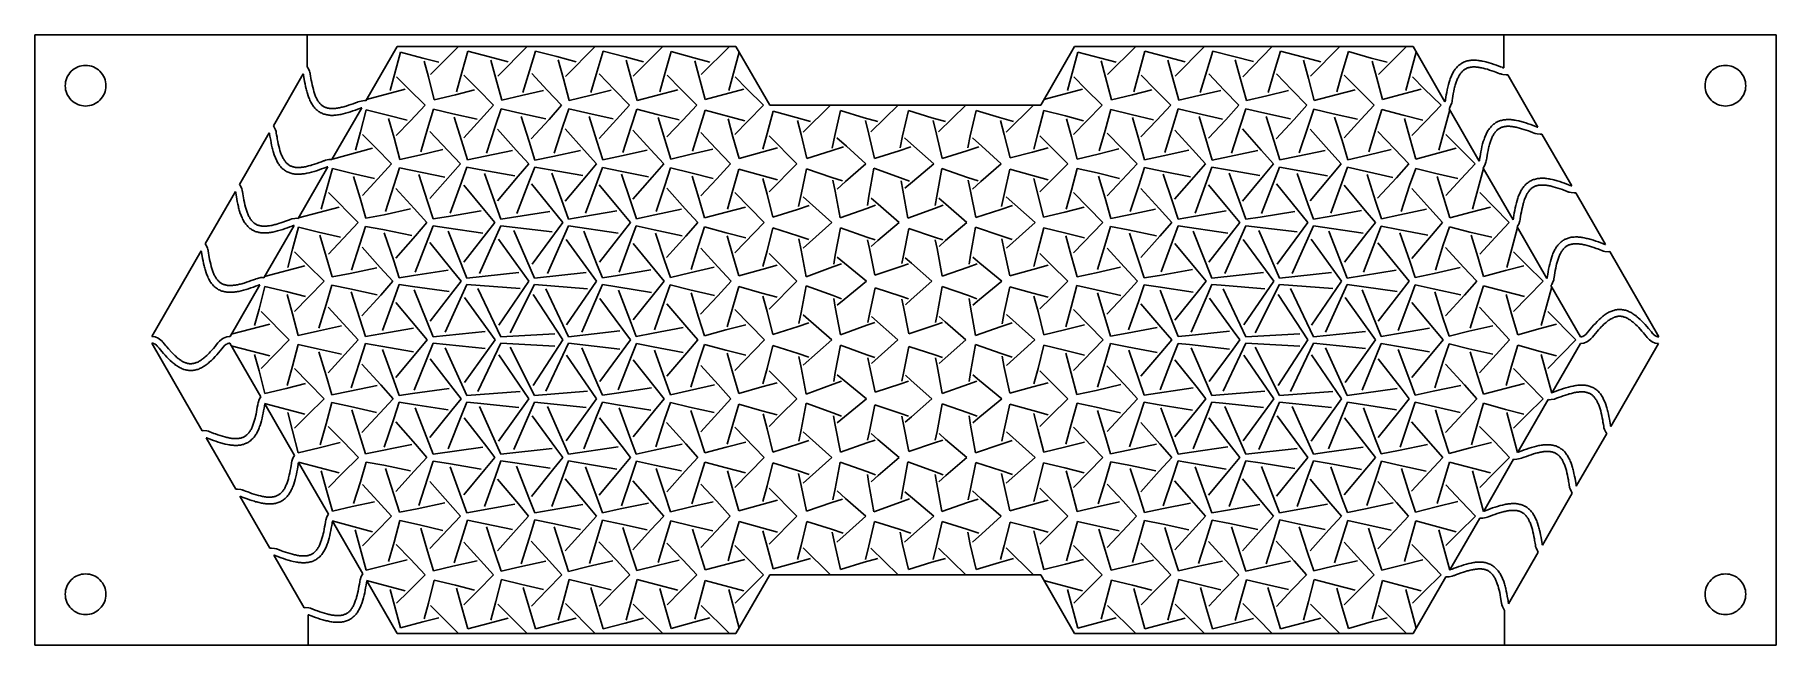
# Model space of a CAD drawing. Extents: x 1 to 258, y 1 to 91.
import ezdxf

# ---------------------------------------------------------------- set-up
doc = ezdxf.new("R2010")
doc.units = 0
doc.layers.add('BOUNDARY_1', color=4, linetype='CONTINUOUS')
doc.layers.add('CH', color=1, linetype='CONTINUOUS')

msp = doc.modelspace()

# ---------------------------------------------------------------- linework, layer by layer
at = {"layer": 'BOUNDARY_1'}
for p, q in [((258.09, 91.21), (0.95, 91.21)), ((0.95, 91.21), (0.95, 1.21)), ((41.19, 91.21), (0.95, 91.21)), ((0.95, 91.21), (0.95, 1.21)), ((41.19, 86.5), (41.19, 91.21)), ((217.85, 91.21), (258.09, 91.21)), ((217.85, 91.21), (217.85, 86.35)), ((258.09, 1.21), (258.09, 91.21)), ((258.09, 91.21), (258.09, 1.21)), ((54.48, 89.51), (49.85, 81.49)), ((104.48, 89.51), (54.48, 89.51)), ((109.48, 80.85), (104.48, 89.51)), ((154.48, 89.51), (149.48, 80.85)), ((204.48, 89.51), (154.48, 89.51)), ((209.18, 81.35), (204.48, 89.51)), ((212.92, 87.44), (212.77, 87.42)), ((213.07, 87.46), (212.92, 87.44)), ((213.22, 87.47), (213.07, 87.46)), ((213.38, 87.47), (213.22, 87.47)), ((213.53, 87.47), (213.38, 87.47)), ((213.69, 87.47), (213.53, 87.47)), ((213.85, 87.46), (213.69, 87.47)), ((214.02, 87.44), (213.85, 87.46)), ((214.18, 87.43), (214.02, 87.44)), ((214.34, 87.4), (214.18, 87.43)), ((36.18, 77.81), (40.6, 85.47)), ((40.6, 85.47), (40.61, 85.41)), ((40.61, 85.41), (40.63, 85.3)), ((40.63, 85.3), (40.64, 85.25)), ((40.64, 85.25), (40.68, 84.98)), ((40.68, 84.98), (40.79, 84.35)), ((41.32, 86.3), (41.19, 86.5)), ((41.52, 85.87), (41.32, 86.3)), ((41.58, 85.65), (41.52, 85.87)), ((41.61, 85.54), (41.58, 85.65)), ((41.62, 85.46), (41.61, 85.54)), ((41.63, 85.41), (41.62, 85.46)), ((41.67, 85.16), (41.63, 85.41)), ((41.73, 84.78), (41.67, 85.16)), ((210.01, 84.87), (209.95, 84.71)), ((210.07, 85.02), (210.01, 84.87)), ((210.14, 85.17), (210.07, 85.02)), ((210.2, 85.32), (210.14, 85.17)), ((210.27, 85.47), (210.2, 85.32)), ((210.35, 85.61), (210.27, 85.47)), ((210.43, 85.74), (210.35, 85.61)), ((210.51, 85.88), (210.43, 85.74)), ((210.59, 86.01), (210.51, 85.88)), ((210.68, 86.13), (210.59, 86.01)), ((210.78, 86.25), (210.68, 86.13)), ((210.87, 86.37), (210.78, 86.25)), ((210.97, 86.48), (210.87, 86.37)), ((211.08, 86.58), (210.97, 86.48)), ((211.05, 84.77), (211.11, 84.89)), ((211.19, 86.68), (211.08, 86.58)), ((211.11, 84.89), (211.16, 85.01)), ((211.16, 85.01), (211.22, 85.12)), ((211.3, 86.77), (211.19, 86.68)), ((211.22, 85.12), (211.29, 85.23)), ((211.29, 85.23), (211.35, 85.34)), ((211.42, 86.86), (211.3, 86.77)), ((211.35, 85.34), (211.42, 85.44)), ((211.54, 86.95), (211.42, 86.86)), ((211.42, 85.44), (211.48, 85.53)), ((211.48, 85.53), (211.55, 85.62)), ((211.6, 86.99), (211.54, 86.95)), ((211.55, 85.62), (211.62, 85.71)), ((211.66, 87.02), (211.6, 86.99)), ((211.62, 85.71), (211.7, 85.78)), ((211.79, 87.09), (211.66, 87.02)), ((211.7, 85.78), (211.77, 85.86)), ((211.77, 85.86), (211.85, 85.93)), ((211.85, 87.13), (211.79, 87.09)), ((211.92, 87.16), (211.85, 87.13)), ((211.85, 85.93), (211.92, 85.99)), ((212.06, 87.22), (211.92, 87.16)), ((211.92, 85.99), (212, 86.05)), ((212, 86.05), (212.08, 86.11)), ((212.19, 87.27), (212.06, 87.22)), ((212.08, 86.11), (212.17, 86.16)), ((212.17, 86.16), (212.25, 86.21)), ((212.33, 87.32), (212.19, 87.27)), ((212.25, 86.21), (212.34, 86.25)), ((212.48, 87.36), (212.33, 87.32)), ((212.34, 86.25), (212.43, 86.29)), ((212.43, 86.29), (212.53, 86.33)), ((212.62, 87.39), (212.48, 87.36)), ((212.53, 86.33), (212.62, 86.36)), ((212.77, 87.42), (212.62, 87.39)), ((212.62, 86.36), (212.72, 86.39)), ((212.72, 86.39), (212.83, 86.41)), ((212.83, 86.41), (212.94, 86.43)), ((212.94, 86.43), (213.05, 86.45)), ((213.05, 86.45), (213.16, 86.46)), ((213.16, 86.46), (213.28, 86.47)), ((213.28, 86.47), (213.4, 86.47)), ((213.4, 86.47), (213.52, 86.47)), ((213.52, 86.47), (213.65, 86.47)), ((213.65, 86.47), (213.78, 86.46)), ((213.78, 86.46), (213.92, 86.45)), ((213.92, 86.45), (214.06, 86.43)), ((214.06, 86.43), (214.2, 86.41)), ((214.2, 86.41), (214.34, 86.39)), ((214.51, 87.38), (214.34, 87.4)), ((214.34, 86.39), (214.49, 86.36)), ((214.49, 86.36), (214.64, 86.33)), ((214.68, 87.35), (214.51, 87.38)), ((214.64, 86.33), (214.8, 86.3)), ((215.02, 87.27), (214.68, 87.35)), ((214.8, 86.3), (215.11, 86.22)), ((215.19, 87.23), (215.02, 87.27)), ((215.11, 86.22), (215.45, 86.13)), ((215.36, 87.19), (215.19, 87.23)), ((215.54, 87.14), (215.36, 87.19)), ((215.45, 86.13), (215.77, 86.02)), ((215.71, 87.09), (215.54, 87.14)), ((216.07, 86.98), (215.71, 87.09)), ((215.77, 86.02), (216.11, 85.91)), ((216.42, 86.86), (216.07, 86.98)), ((216.11, 85.91), (216.46, 85.79)), ((216.79, 86.74), (216.42, 86.86)), ((216.46, 85.79), (216.69, 85.71)), ((216.69, 85.71), (217.05, 85.57)), ((217.39, 86.51), (216.79, 86.74)), ((217.05, 85.57), (217.28, 85.48)), ((217.28, 85.48), (217.33, 85.46)), ((217.33, 85.46), (217.41, 85.44)), ((217.64, 86.42), (217.39, 86.51)), ((217.41, 85.44), (217.51, 85.4)), ((217.51, 85.4), (217.74, 85.35)), ((217.68, 86.4), (217.64, 86.42)), ((217.79, 86.36), (217.68, 86.4)), ((217.74, 85.35), (218.21, 85.3)), ((217.85, 86.35), (217.79, 86.36)), ((218.21, 85.3), (218.44, 85.32)), ((218.44, 85.32), (222.9, 77.6)), ((40.79, 84.35), (40.86, 83.97)), ((40.86, 83.97), (40.94, 83.61)), ((40.94, 83.61), (41.02, 83.25)), ((41.02, 83.25), (41.07, 83.07)), ((41.07, 83.07), (41.11, 82.89)), ((41.11, 82.89), (41.16, 82.72)), ((41.16, 82.72), (41.21, 82.55)), ((41.21, 82.55), (41.32, 82.22)), ((41.77, 84.54), (41.73, 84.78)), ((41.84, 84.18), (41.77, 84.54)), ((41.91, 83.83), (41.84, 84.18)), ((41.99, 83.5), (41.91, 83.83)), ((42.08, 83.16), (41.99, 83.5)), ((42.16, 82.85), (42.08, 83.16)), ((42.21, 82.7), (42.16, 82.85)), ((42.26, 82.55), (42.21, 82.7)), ((42.31, 82.41), (42.26, 82.55)), ((42.36, 82.27), (42.31, 82.41)), ((209.37, 82.36), (209.3, 82)), ((209.43, 82.73), (209.37, 82.36)), ((209.51, 83.11), (209.43, 82.73)), ((209.59, 83.47), (209.51, 83.11)), ((209.69, 83.87), (209.59, 83.47)), ((209.79, 84.21), (209.69, 83.87)), ((209.89, 84.55), (209.79, 84.21)), ((209.95, 84.71), (209.89, 84.55)), ((210.35, 82.17), (210.41, 82.53)), ((210.41, 82.53), (210.49, 82.89)), ((210.49, 82.89), (210.56, 83.23)), ((210.56, 83.23), (210.61, 83.45)), ((210.61, 83.45), (210.66, 83.61)), ((210.66, 83.61), (210.7, 83.77)), ((210.7, 83.77), (210.74, 83.92)), ((210.74, 83.92), (210.84, 84.22)), ((210.84, 84.22), (210.89, 84.36)), ((210.89, 84.36), (210.94, 84.5)), ((210.94, 84.5), (210.99, 84.64)), ((210.99, 84.64), (211.05, 84.77)), ((41.32, 82.22), (41.37, 82.06)), ((41.37, 82.06), (41.43, 81.9)), ((41.43, 81.9), (41.5, 81.75)), ((41.5, 81.75), (41.56, 81.6)), ((41.56, 81.6), (41.63, 81.45)), ((41.63, 81.45), (41.7, 81.31)), ((41.7, 81.31), (41.78, 81.17)), ((41.78, 81.17), (41.86, 81.03)), ((41.86, 81.03), (41.94, 80.9)), ((41.94, 80.9), (42.03, 80.77)), ((42.03, 80.77), (42.12, 80.65)), ((42.12, 80.65), (42.21, 80.53)), ((42.21, 80.53), (42.31, 80.42)), ((42.31, 80.42), (42.41, 80.31)), ((42.42, 82.14), (42.36, 82.27)), ((42.41, 80.31), (42.52, 80.2)), ((42.47, 82.01), (42.42, 82.14)), ((42.53, 81.89), (42.47, 82.01)), ((42.52, 80.2), (42.63, 80.11)), ((42.59, 81.77), (42.53, 81.89)), ((42.65, 81.66), (42.59, 81.77)), ((42.63, 80.11), (42.74, 80.01)), ((42.71, 81.55), (42.65, 81.66)), ((42.78, 81.45), (42.71, 81.55)), ((42.74, 80.01), (42.86, 79.93)), ((42.84, 81.35), (42.78, 81.45)), ((42.91, 81.26), (42.84, 81.35)), ((42.86, 79.93), (42.98, 79.84)), ((42.98, 81.17), (42.91, 81.26)), ((43.05, 81.09), (42.98, 81.17)), ((42.98, 79.84), (43.1, 79.77)), ((43.12, 81.01), (43.05, 81.09)), ((43.1, 79.77), (43.17, 79.73)), ((43.2, 80.93), (43.12, 81.01)), ((43.17, 79.73), (43.23, 79.7)), ((43.27, 80.87), (43.2, 80.93)), ((43.35, 80.8), (43.27, 80.87)), ((43.43, 80.74), (43.35, 80.8)), ((43.51, 80.69), (43.43, 80.74)), ((43.6, 80.64), (43.51, 80.69)), ((43.69, 80.59), (43.6, 80.64)), ((43.77, 80.55), (43.69, 80.59)), ((43.87, 80.51), (43.77, 80.55)), ((43.96, 80.48), (43.87, 80.51)), ((44.06, 80.45), (43.96, 80.48)), ((44.16, 80.42), (44.06, 80.45)), ((44.27, 80.4), (44.16, 80.42)), ((44.37, 80.38), (44.27, 80.4)), ((44.49, 80.36), (44.37, 80.38)), ((44.6, 80.35), (44.49, 80.36)), ((44.72, 80.34), (44.6, 80.35)), ((44.84, 80.34), (44.72, 80.34)), ((49.25, 80.46), (44.83, 72.81)), ((44.97, 80.34), (44.84, 80.34)), ((45.1, 80.35), (44.97, 80.34)), ((45.23, 80.35), (45.1, 80.35)), ((45.37, 80.37), (45.23, 80.35)), ((45.51, 80.38), (45.37, 80.37)), ((45.65, 80.41), (45.51, 80.38)), ((45.79, 80.43), (45.65, 80.41)), ((45.94, 80.46), (45.79, 80.43)), ((46.09, 80.49), (45.94, 80.46)), ((46.25, 80.53), (46.09, 80.49)), ((46.41, 80.56), (46.25, 80.53)), ((46.56, 80.61), (46.41, 80.56)), ((46.73, 80.65), (46.56, 80.61)), ((46.94, 80.71), (46.73, 80.65)), ((46.82, 79.64), (47.22, 79.75)), ((47.28, 80.82), (46.94, 80.71)), ((47.22, 79.75), (47.57, 79.86)), ((47.62, 80.94), (47.28, 80.82)), ((47.57, 79.86), (47.93, 79.99)), ((47.97, 81.06), (47.62, 80.94)), ((47.93, 79.99), (48.29, 80.11)), ((48.3, 81.18), (47.97, 81.06)), ((48.29, 80.11), (48.63, 80.24)), ((48.59, 81.29), (48.3, 81.18)), ((48.65, 81.32), (48.59, 81.29)), ((48.63, 80.24), (48.95, 80.36)), ((48.69, 81.33), (48.65, 81.32)), ((48.91, 81.4), (48.69, 81.33)), ((49.39, 81.49), (48.91, 81.4)), ((48.95, 80.36), (49, 80.38)), ((49, 80.38), (49.04, 80.39)), ((49.04, 80.39), (49.18, 80.44)), ((49.18, 80.44), (49.25, 80.46)), ((49.66, 81.51), (49.39, 81.49)), ((49.85, 81.49), (49.66, 81.51)), ((149.48, 80.85), (109.48, 80.85)), ((209.2, 81.42), (209.18, 81.35)), ((209.24, 81.58), (209.2, 81.42)), ((209.25, 81.67), (209.24, 81.61)), ((209.24, 81.61), (209.24, 81.58)), ((209.3, 82), (209.25, 81.67)), ((209.78, 80.32), (209.89, 80.48)), ((214.24, 72.6), (209.78, 80.32)), ((209.89, 80.48), (210.01, 80.72)), ((210.01, 80.72), (210.17, 81.18)), ((210.17, 81.18), (210.22, 81.4)), ((210.22, 81.4), (210.23, 81.45)), ((210.23, 81.45), (210.24, 81.51)), ((210.24, 81.51), (210.29, 81.82)), ((210.29, 81.82), (210.35, 82.17)), ((36.31, 77.61), (36.18, 77.81)), ((36.5, 77.18), (36.31, 77.61)), ((36.57, 76.96), (36.5, 77.18)), ((43.23, 79.7), (43.37, 79.64)), ((43.37, 79.64), (43.5, 79.58)), ((43.5, 79.58), (43.64, 79.53)), ((43.64, 79.53), (43.78, 79.49)), ((43.78, 79.49), (43.92, 79.45)), ((43.92, 79.45), (44.07, 79.42)), ((44.07, 79.42), (44.22, 79.39)), ((44.22, 79.39), (44.37, 79.37)), ((44.37, 79.37), (44.52, 79.35)), ((44.52, 79.35), (44.67, 79.34)), ((44.67, 79.34), (44.83, 79.34)), ((44.83, 79.34), (44.99, 79.34)), ((44.99, 79.34), (45.15, 79.35)), ((45.15, 79.35), (45.31, 79.36)), ((45.31, 79.36), (45.47, 79.37)), ((45.47, 79.37), (45.63, 79.39)), ((45.63, 79.39), (45.8, 79.42)), ((45.8, 79.42), (45.97, 79.44)), ((45.97, 79.44), (46.13, 79.48)), ((46.13, 79.48), (46.47, 79.55)), ((46.47, 79.55), (46.82, 79.64)), ((215.65, 77.25), (215.56, 77.13)), ((215.74, 77.38), (215.65, 77.25)), ((215.83, 77.5), (215.74, 77.38)), ((215.93, 77.61), (215.83, 77.5)), ((216.03, 77.72), (215.93, 77.61)), ((216.13, 77.83), (216.03, 77.72)), ((216.24, 77.93), (216.13, 77.83)), ((216.35, 78.02), (216.24, 77.93)), ((216.47, 78.11), (216.35, 78.02)), ((216.59, 78.19), (216.47, 78.11)), ((216.65, 78.23), (216.59, 78.19)), ((216.71, 78.27), (216.65, 78.23)), ((216.84, 78.34), (216.71, 78.27)), ((216.82, 77.11), (216.9, 77.18)), ((216.91, 78.38), (216.84, 78.34)), ((216.9, 77.18), (216.98, 77.24)), ((216.97, 78.41), (216.91, 78.38)), ((217.11, 78.47), (216.97, 78.41)), ((216.98, 77.24), (217.05, 77.3)), ((217.05, 77.3), (217.14, 77.36)), ((217.25, 78.52), (217.11, 78.47)), ((217.14, 77.36), (217.22, 77.41)), ((217.22, 77.41), (217.31, 77.46)), ((217.39, 78.56), (217.25, 78.52)), ((217.31, 77.46), (217.39, 77.5)), ((217.53, 78.6), (217.39, 78.56)), ((217.39, 77.5), (217.49, 77.54)), ((217.49, 77.54), (217.58, 77.58)), ((217.67, 78.64), (217.53, 78.6)), ((217.58, 77.58), (217.68, 77.61)), ((217.82, 78.67), (217.67, 78.64)), ((217.68, 77.61), (217.78, 77.64)), ((217.78, 77.64), (217.88, 77.66)), ((217.97, 78.69), (217.82, 78.67)), ((217.88, 77.66), (217.99, 77.68)), ((218.12, 78.7), (217.97, 78.69)), ((217.99, 77.68), (218.1, 77.7)), ((218.1, 77.7), (218.21, 77.71)), ((218.28, 78.71), (218.12, 78.7)), ((218.21, 77.71), (218.33, 77.72)), ((218.43, 78.72), (218.28, 78.71)), ((218.33, 77.72), (218.45, 77.72)), ((218.59, 78.72), (218.43, 78.72)), ((218.45, 77.72), (218.58, 77.72)), ((218.58, 77.72), (218.71, 77.72)), ((218.75, 78.72), (218.59, 78.72)), ((218.71, 77.72), (218.84, 77.71)), ((218.91, 78.71), (218.75, 78.72)), ((218.84, 77.71), (218.97, 77.7)), ((219.07, 78.69), (218.91, 78.71)), ((218.97, 77.7), (219.11, 77.68)), ((219.23, 78.67), (219.07, 78.69)), ((219.11, 77.68), (219.25, 77.66)), ((219.4, 78.65), (219.23, 78.67)), ((219.25, 77.66), (219.4, 77.64)), ((219.56, 78.62), (219.4, 78.65)), ((219.4, 77.64), (219.55, 77.61)), ((219.55, 77.61), (219.7, 77.58)), ((219.73, 78.59), (219.56, 78.62)), ((219.7, 77.58), (219.85, 77.55)), ((220.07, 78.52), (219.73, 78.59)), ((219.85, 77.55), (220.16, 77.47)), ((220.24, 78.48), (220.07, 78.52)), ((220.16, 77.47), (220.5, 77.37)), ((220.42, 78.44), (220.24, 78.48)), ((220.59, 78.39), (220.42, 78.44)), ((220.5, 77.37), (220.83, 77.27)), ((220.77, 78.34), (220.59, 78.39)), ((221.12, 78.23), (220.77, 78.34)), ((220.83, 77.27), (221.17, 77.16)), ((221.48, 78.11), (221.12, 78.23)), ((221.17, 77.16), (221.51, 77.04)), ((221.84, 77.98), (221.48, 78.11)), ((222.44, 77.76), (221.84, 77.98)), ((222.69, 77.66), (222.44, 77.76)), ((222.74, 77.65), (222.69, 77.66)), ((222.85, 77.61), (222.74, 77.65)), ((222.9, 77.6), (222.85, 77.61)), ((31.18, 69.15), (35.58, 76.78)), ((35.58, 76.78), (35.6, 76.72)), ((35.6, 76.72), (35.62, 76.61)), ((35.62, 76.61), (35.63, 76.56)), ((35.63, 76.56), (35.67, 76.29)), ((35.67, 76.29), (35.78, 75.66)), ((35.78, 75.66), (35.85, 75.29)), ((35.85, 75.29), (35.92, 74.92)), ((35.92, 74.92), (36.01, 74.56)), ((36.59, 76.85), (36.57, 76.96)), ((36.61, 76.77), (36.59, 76.85)), ((36.61, 76.72), (36.61, 76.77)), ((36.65, 76.47), (36.61, 76.72)), ((36.72, 76.1), (36.65, 76.47)), ((36.76, 75.86), (36.72, 76.1)), ((36.83, 75.49), (36.76, 75.86)), ((36.9, 75.14), (36.83, 75.49)), ((36.97, 74.81), (36.9, 75.14)), ((37.06, 74.47), (36.97, 74.81)), ((214.64, 74.72), (214.56, 74.35)), ((214.74, 75.12), (214.64, 74.72)), ((214.84, 75.46), (214.74, 75.12)), ((214.95, 75.79), (214.84, 75.46)), ((215, 75.96), (214.95, 75.79)), ((215.06, 76.11), (215, 75.96)), ((215.12, 76.27), (215.06, 76.11)), ((215.19, 76.42), (215.12, 76.27)), ((215.26, 76.57), (215.19, 76.42)), ((215.33, 76.71), (215.26, 76.57)), ((215.4, 76.86), (215.33, 76.71)), ((215.48, 76.99), (215.4, 76.86)), ((215.56, 77.13), (215.48, 76.99)), ((215.61, 74.48), (215.67, 74.69)), ((215.67, 74.69), (215.71, 74.86)), ((215.71, 74.86), (215.75, 75.02)), ((215.75, 75.02), (215.8, 75.17)), ((215.8, 75.17), (215.89, 75.47)), ((215.89, 75.47), (215.94, 75.61)), ((215.94, 75.61), (215.99, 75.75)), ((215.99, 75.75), (216.05, 75.88)), ((216.05, 75.88), (216.1, 76.01)), ((216.1, 76.01), (216.16, 76.14)), ((216.16, 76.14), (216.22, 76.26)), ((216.22, 76.26), (216.28, 76.37)), ((216.28, 76.37), (216.34, 76.48)), ((216.34, 76.48), (216.4, 76.59)), ((216.4, 76.59), (216.47, 76.69)), ((216.47, 76.69), (216.54, 76.78)), ((216.54, 76.78), (216.61, 76.87)), ((216.61, 76.87), (216.68, 76.95)), ((216.68, 76.95), (216.75, 77.03)), ((216.75, 77.03), (216.82, 77.11)), ((221.51, 77.04), (221.74, 76.95)), ((221.74, 76.95), (222.1, 76.82)), ((222.1, 76.82), (222.33, 76.73)), ((222.33, 76.73), (222.39, 76.71)), ((222.39, 76.71), (222.46, 76.68)), ((222.46, 76.68), (222.57, 76.65)), ((222.57, 76.65), (222.79, 76.6)), ((222.79, 76.6), (223.26, 76.55)), ((223.26, 76.55), (223.5, 76.57)), ((223.5, 76.57), (227.9, 68.94)), ((36.01, 74.56), (36.05, 74.38)), ((36.05, 74.38), (36.1, 74.21)), ((36.1, 74.21), (36.14, 74.03)), ((36.14, 74.03), (36.19, 73.86)), ((36.19, 73.86), (36.3, 73.53)), ((36.3, 73.53), (36.36, 73.37)), ((36.36, 73.37), (36.42, 73.22)), ((36.42, 73.22), (36.48, 73.06)), ((36.48, 73.06), (36.55, 72.91)), ((36.55, 72.91), (36.62, 72.76)), ((36.62, 72.76), (36.69, 72.62)), ((36.69, 72.62), (36.76, 72.48)), ((36.76, 72.48), (36.84, 72.34)), ((36.84, 72.34), (36.92, 72.21)), ((36.92, 72.21), (37.01, 72.08)), ((37.01, 72.08), (37.1, 71.96)), ((37.15, 74.16), (37.06, 74.47)), ((37.2, 74.01), (37.15, 74.16)), ((37.24, 73.86), (37.2, 74.01)), ((37.29, 73.72), (37.24, 73.86)), ((37.35, 73.59), (37.29, 73.72)), ((37.4, 73.45), (37.35, 73.59)), ((37.46, 73.32), (37.4, 73.45)), ((37.51, 73.2), (37.46, 73.32)), ((37.57, 73.08), (37.51, 73.2)), ((37.63, 72.97), (37.57, 73.08)), ((37.7, 72.86), (37.63, 72.97)), ((37.76, 72.76), (37.7, 72.86)), ((37.83, 72.66), (37.76, 72.76)), ((37.9, 72.57), (37.83, 72.66)), ((37.96, 72.48), (37.9, 72.57)), ((38.04, 72.4), (37.96, 72.48)), ((38.11, 72.32), (38.04, 72.4)), ((38.18, 72.25), (38.11, 72.32)), ((38.26, 72.18), (38.18, 72.25)), ((38.34, 72.12), (38.26, 72.18)), ((38.42, 72.06), (38.34, 72.12)), ((38.5, 72), (38.42, 72.06)), ((38.58, 71.95), (38.5, 72)), ((41.92, 72.03), (41.71, 71.96)), ((42.26, 72.13), (41.92, 72.03)), ((42.6, 72.25), (42.26, 72.13)), ((42.95, 72.37), (42.6, 72.25)), ((43.28, 72.49), (42.95, 72.37)), ((43.57, 72.61), (43.28, 72.49)), ((43.63, 72.63), (43.57, 72.61)), ((43.68, 72.64), (43.63, 72.63)), ((43.9, 72.72), (43.68, 72.64)), ((44.37, 72.81), (43.9, 72.72)), ((44.65, 72.82), (44.37, 72.81)), ((44.83, 72.81), (44.65, 72.82)), ((214.26, 72.67), (214.24, 72.6)), ((214.29, 72.82), (214.26, 72.67)), ((214.3, 72.92), (214.29, 72.86)), ((214.29, 72.86), (214.29, 72.82)), ((214.36, 73.25), (214.3, 72.92)), ((214.42, 73.6), (214.36, 73.25)), ((214.49, 73.98), (214.42, 73.6)), ((214.56, 74.35), (214.49, 73.98)), ((215.07, 71.97), (215.23, 72.43)), ((215.23, 72.43), (215.27, 72.65)), ((215.27, 72.65), (215.28, 72.7)), ((215.28, 72.7), (215.29, 72.76)), ((215.29, 72.76), (215.34, 73.07)), ((215.34, 73.07), (215.4, 73.42)), ((215.4, 73.42), (215.47, 73.78)), ((215.47, 73.78), (215.54, 74.13)), ((215.54, 74.13), (215.61, 74.48)), ((37.1, 71.96), (37.19, 71.84)), ((37.19, 71.84), (37.29, 71.73)), ((37.29, 71.73), (37.39, 71.62)), ((37.39, 71.62), (37.5, 71.52)), ((37.5, 71.52), (37.61, 71.42)), ((37.61, 71.42), (37.72, 71.33)), ((37.72, 71.33), (37.84, 71.24)), ((37.84, 71.24), (37.96, 71.16)), ((37.96, 71.16), (38.09, 71.08)), ((38.09, 71.08), (38.15, 71.05)), ((38.15, 71.05), (38.22, 71.01)), ((38.22, 71.01), (38.35, 70.95)), ((38.35, 70.95), (38.49, 70.89)), ((38.49, 70.89), (38.62, 70.84)), ((38.67, 71.9), (38.58, 71.95)), ((38.62, 70.84), (38.76, 70.8)), ((38.76, 71.86), (38.67, 71.9)), ((38.85, 71.82), (38.76, 71.86)), ((38.76, 70.8), (38.91, 70.76)), ((38.95, 71.79), (38.85, 71.82)), ((38.91, 70.76), (39.05, 70.73)), ((39.04, 71.76), (38.95, 71.79)), ((39.15, 71.73), (39.04, 71.76)), ((39.05, 70.73), (39.2, 70.7)), ((39.25, 71.71), (39.15, 71.73)), ((39.2, 70.7), (39.35, 70.68)), ((39.36, 71.69), (39.25, 71.71)), ((39.35, 70.68), (39.5, 70.67)), ((39.47, 71.67), (39.36, 71.69)), ((39.58, 71.66), (39.47, 71.67)), ((39.5, 70.67), (39.66, 70.66)), ((39.7, 71.66), (39.58, 71.66)), ((39.66, 70.66), (39.81, 70.65)), ((39.83, 71.65), (39.7, 71.66)), ((39.81, 70.65), (39.97, 70.65)), ((44.24, 71.77), (39.83, 64.15)), ((39.95, 71.65), (39.83, 71.65)), ((40.08, 71.66), (39.95, 71.65)), ((39.97, 70.65), (40.13, 70.66)), ((40.21, 71.67), (40.08, 71.66)), ((40.13, 70.66), (40.29, 70.67)), ((40.35, 71.68), (40.21, 71.67)), ((40.29, 70.67), (40.45, 70.69)), ((40.49, 71.7), (40.35, 71.68)), ((40.45, 70.69), (40.62, 70.71)), ((40.63, 71.72), (40.49, 71.7)), ((40.62, 70.71), (40.78, 70.73)), ((40.78, 71.74), (40.63, 71.72)), ((40.93, 71.77), (40.78, 71.74)), ((40.78, 70.73), (40.95, 70.76)), ((41.08, 71.8), (40.93, 71.77)), ((40.95, 70.76), (41.12, 70.79)), ((41.23, 71.84), (41.08, 71.8)), ((41.12, 70.79), (41.46, 70.86)), ((41.39, 71.88), (41.23, 71.84)), ((41.55, 71.92), (41.39, 71.88)), ((41.46, 70.86), (41.8, 70.95)), ((41.71, 71.96), (41.55, 71.92)), ((41.8, 70.95), (42.2, 71.07)), ((42.2, 71.07), (42.56, 71.18)), ((42.56, 71.18), (42.92, 71.3)), ((42.92, 71.3), (43.28, 71.43)), ((43.28, 71.43), (43.62, 71.55)), ((43.62, 71.55), (43.93, 71.67)), ((43.93, 71.67), (43.99, 71.69)), ((43.99, 71.69), (44.02, 71.71)), ((44.02, 71.71), (44.17, 71.75)), ((44.17, 71.75), (44.24, 71.77)), ((214.83, 71.57), (214.94, 71.73)), ((219.24, 63.94), (214.83, 71.57)), ((214.94, 71.73), (215.07, 71.97)), ((221.47, 69.45), (221.35, 69.36)), ((221.59, 69.53), (221.47, 69.45)), ((221.65, 69.57), (221.59, 69.53)), ((221.71, 69.61), (221.65, 69.57)), ((221.84, 69.68), (221.71, 69.61)), ((221.91, 69.72), (221.84, 69.68)), ((221.97, 69.75), (221.91, 69.72)), ((222.11, 69.81), (221.97, 69.75)), ((222.24, 69.86), (222.11, 69.81)), ((222.39, 69.9), (222.24, 69.86)), ((222.53, 69.94), (222.39, 69.9)), ((222.67, 69.98), (222.53, 69.94)), ((222.82, 70.01), (222.67, 69.98)), ((222.97, 70.03), (222.82, 70.01)), ((223.12, 70.04), (222.97, 70.03)), ((223.28, 70.06), (223.12, 70.04)), ((223.43, 70.06), (223.28, 70.06)), ((223.59, 70.06), (223.43, 70.06)), ((223.75, 70.06), (223.59, 70.06)), ((223.91, 70.05), (223.75, 70.06)), ((224.07, 70.03), (223.91, 70.05)), ((224.23, 70.01), (224.07, 70.03)), ((224.4, 69.99), (224.23, 70.01)), ((224.56, 69.97), (224.4, 69.99)), ((224.73, 69.93), (224.56, 69.97)), ((225.07, 69.86), (224.73, 69.93)), ((225.24, 69.82), (225.07, 69.86)), ((225.42, 69.78), (225.24, 69.82)), ((225.59, 69.73), (225.42, 69.78)), ((225.77, 69.68), (225.59, 69.73)), ((226.12, 69.57), (225.77, 69.68)), ((226.48, 69.45), (226.12, 69.57)), ((226.84, 69.32), (226.48, 69.45)), ((26.12, 60.4), (30.58, 68.12)), ((30.58, 68.12), (30.6, 68.06)), ((30.6, 68.06), (30.62, 67.95)), ((30.62, 67.95), (30.63, 67.9)), ((30.63, 67.9), (30.67, 67.64)), ((30.67, 67.64), (30.78, 67)), ((30.78, 67), (30.85, 66.63)), ((31.31, 68.95), (31.18, 69.15)), ((31.5, 68.52), (31.31, 68.95)), ((31.57, 68.3), (31.5, 68.52)), ((31.59, 68.19), (31.57, 68.3)), ((31.61, 68.12), (31.59, 68.19)), ((31.61, 68.06), (31.61, 68.12)), ((31.65, 67.81), (31.61, 68.06)), ((31.72, 67.44), (31.65, 67.81)), ((31.76, 67.2), (31.72, 67.44)), ((31.83, 66.83), (31.76, 67.2)), ((219.95, 67.14), (219.84, 66.8)), ((220, 67.3), (219.95, 67.14)), ((220.06, 67.46), (220, 67.3)), ((220.12, 67.61), (220.06, 67.46)), ((220.19, 67.76), (220.12, 67.61)), ((220.26, 67.91), (220.19, 67.76)), ((220.33, 68.06), (220.26, 67.91)), ((220.4, 68.2), (220.33, 68.06)), ((220.48, 68.33), (220.4, 68.2)), ((220.56, 68.47), (220.48, 68.33)), ((220.65, 68.59), (220.56, 68.47)), ((220.74, 68.72), (220.65, 68.59)), ((220.83, 68.84), (220.74, 68.72)), ((220.92, 68.95), (220.83, 68.84)), ((220.89, 66.81), (220.94, 66.95)), ((221.03, 69.06), (220.92, 68.95)), ((220.94, 66.95), (220.99, 67.09)), ((220.99, 67.09), (221.05, 67.23)), ((221.13, 69.17), (221.03, 69.06)), ((221.05, 67.23), (221.1, 67.35)), ((221.1, 67.35), (221.16, 67.48)), ((221.24, 69.27), (221.13, 69.17)), ((221.16, 67.48), (221.22, 67.6)), ((221.22, 67.6), (221.28, 67.71)), ((221.35, 69.36), (221.24, 69.27)), ((221.28, 67.71), (221.34, 67.82)), ((221.34, 67.82), (221.4, 67.93)), ((221.4, 67.93), (221.47, 68.03)), ((221.47, 68.03), (221.54, 68.12)), ((221.54, 68.12), (221.61, 68.21)), ((221.61, 68.21), (221.68, 68.29)), ((221.68, 68.29), (221.75, 68.37)), ((221.75, 68.37), (221.82, 68.45)), ((221.82, 68.45), (221.9, 68.52)), ((221.9, 68.52), (221.98, 68.58)), ((221.98, 68.58), (222.05, 68.64)), ((222.05, 68.64), (222.14, 68.7)), ((222.14, 68.7), (222.22, 68.75)), ((222.22, 68.75), (222.31, 68.8)), ((222.31, 68.8), (222.39, 68.84)), ((222.39, 68.84), (222.49, 68.88)), ((222.49, 68.88), (222.58, 68.92)), ((222.58, 68.92), (222.68, 68.95)), ((222.68, 68.95), (222.78, 68.98)), ((222.78, 68.98), (222.88, 69)), ((222.88, 69), (222.99, 69.02)), ((222.99, 69.02), (223.1, 69.04)), ((223.1, 69.04), (223.21, 69.05)), ((223.21, 69.05), (223.33, 69.06)), ((223.33, 69.06), (223.45, 69.06)), ((223.45, 69.06), (223.58, 69.06)), ((223.58, 69.06), (223.7, 69.06)), ((223.7, 69.06), (223.84, 69.05)), ((223.84, 69.05), (223.97, 69.04)), ((223.97, 69.04), (224.11, 69.02)), ((224.11, 69.02), (224.25, 69)), ((224.25, 69), (224.4, 68.98)), ((224.4, 68.98), (224.55, 68.95)), ((224.55, 68.95), (224.7, 68.92)), ((224.7, 68.92), (224.85, 68.89)), ((224.85, 68.89), (225.16, 68.81)), ((225.16, 68.81), (225.5, 68.71)), ((225.5, 68.71), (225.83, 68.61)), ((225.83, 68.61), (226.17, 68.5)), ((226.17, 68.5), (226.51, 68.38)), ((226.51, 68.38), (226.74, 68.29)), ((226.74, 68.29), (227.1, 68.16)), ((227.44, 69.1), (226.84, 69.32)), ((227.1, 68.16), (227.33, 68.07)), ((227.33, 68.07), (227.39, 68.05)), ((227.39, 68.05), (227.46, 68.02)), ((227.69, 69), (227.44, 69.1)), ((227.46, 68.02), (227.57, 67.99)), ((227.57, 67.99), (227.79, 67.94)), ((227.74, 68.99), (227.69, 69)), ((227.85, 68.95), (227.74, 68.99)), ((227.79, 67.94), (228.26, 67.89)), ((227.9, 68.94), (227.85, 68.95)), ((228.26, 67.89), (228.5, 67.91)), ((228.5, 67.91), (232.9, 60.27)), ((30.85, 66.63), (30.92, 66.26)), ((30.92, 66.26), (31.01, 65.9)), ((31.01, 65.9), (31.05, 65.72)), ((31.05, 65.72), (31.1, 65.55)), ((31.1, 65.55), (31.14, 65.37)), ((31.14, 65.37), (31.19, 65.2)), ((31.19, 65.2), (31.3, 64.87)), ((31.3, 64.87), (31.36, 64.71)), ((31.36, 64.71), (31.42, 64.56)), ((31.42, 64.56), (31.48, 64.4)), ((31.48, 64.4), (31.55, 64.25)), ((31.9, 66.48), (31.83, 66.83)), ((31.97, 66.15), (31.9, 66.48)), ((32.06, 65.81), (31.97, 66.15)), ((32.15, 65.5), (32.06, 65.81)), ((32.2, 65.35), (32.15, 65.5)), ((32.24, 65.2), (32.2, 65.35)), ((32.3, 65.06), (32.24, 65.2)), ((32.35, 64.93), (32.3, 65.06)), ((32.4, 64.79), (32.35, 64.93)), ((32.46, 64.67), (32.4, 64.79)), ((32.51, 64.54), (32.46, 64.67)), ((32.57, 64.42), (32.51, 64.54)), ((32.63, 64.31), (32.57, 64.42)), ((32.7, 64.2), (32.63, 64.31)), ((219.36, 64.59), (219.3, 64.26)), ((219.42, 64.95), (219.36, 64.59)), ((219.49, 65.32), (219.42, 64.95)), ((219.56, 65.69), (219.49, 65.32)), ((219.64, 66.06), (219.56, 65.69)), ((219.74, 66.46), (219.64, 66.06)), ((219.84, 66.8), (219.74, 66.46)), ((220.29, 64.1), (220.34, 64.41)), ((220.34, 64.41), (220.4, 64.76)), ((220.4, 64.76), (220.47, 65.12)), ((220.47, 65.12), (220.54, 65.47)), ((220.54, 65.47), (220.61, 65.82)), ((220.61, 65.82), (220.67, 66.04)), ((220.67, 66.04), (220.71, 66.2)), ((220.71, 66.2), (220.75, 66.36)), ((220.75, 66.36), (220.8, 66.51)), ((220.8, 66.51), (220.89, 66.81)), ((31.55, 64.25), (31.62, 64.1)), ((31.62, 64.1), (31.69, 63.96)), ((31.69, 63.96), (31.76, 63.82)), ((31.76, 63.82), (31.84, 63.68)), ((31.84, 63.68), (31.92, 63.55)), ((31.92, 63.55), (32.01, 63.43)), ((32.01, 63.43), (32.1, 63.3)), ((32.1, 63.3), (32.19, 63.18)), ((32.19, 63.18), (32.29, 63.07)), ((32.29, 63.07), (32.39, 62.96)), ((32.39, 62.96), (32.5, 62.86)), ((32.5, 62.86), (32.61, 62.76)), ((32.61, 62.76), (32.72, 62.67)), ((32.76, 64.1), (32.7, 64.2)), ((32.72, 62.67), (32.84, 62.58)), ((32.83, 64), (32.76, 64.1)), ((32.9, 63.91), (32.83, 64)), ((32.84, 62.58), (32.96, 62.5)), ((32.97, 63.82), (32.9, 63.91)), ((32.96, 62.5), (33.09, 62.42)), ((33.04, 63.74), (32.97, 63.82)), ((33.11, 63.66), (33.04, 63.74)), ((33.09, 62.42), (33.15, 62.39)), ((33.18, 63.59), (33.11, 63.66)), ((33.15, 62.39), (33.22, 62.35)), ((33.26, 63.52), (33.18, 63.59)), ((33.22, 62.35), (33.35, 62.29)), ((33.34, 63.46), (33.26, 63.52)), ((33.42, 63.4), (33.34, 63.46)), ((33.35, 62.29), (33.49, 62.23)), ((33.5, 63.34), (33.42, 63.4)), ((33.49, 62.23), (33.62, 62.18)), ((33.58, 63.29), (33.5, 63.34)), ((33.67, 63.25), (33.58, 63.29)), ((33.62, 62.18), (33.77, 62.14)), ((33.76, 63.2), (33.67, 63.25)), ((33.85, 63.16), (33.76, 63.2)), ((33.77, 62.14), (33.91, 62.1)), ((33.95, 63.13), (33.85, 63.16)), ((33.91, 62.1), (34.05, 62.07)), ((34.04, 63.1), (33.95, 63.13)), ((34.15, 63.07), (34.04, 63.1)), ((34.05, 62.07), (34.2, 62.04)), ((34.25, 63.05), (34.15, 63.07)), ((34.2, 62.04), (34.35, 62.02)), ((34.36, 63.03), (34.25, 63.05)), ((34.35, 62.02), (34.5, 62.01)), ((34.47, 63.01), (34.36, 63.03)), ((34.58, 63), (34.47, 63.01)), ((34.5, 62.01), (34.66, 62)), ((34.7, 63), (34.58, 63)), ((34.66, 62), (34.81, 61.99)), ((34.83, 62.99), (34.7, 63)), ((39.24, 63.11), (34.78, 55.39)), ((34.81, 61.99), (34.97, 61.99)), ((34.95, 62.99), (34.83, 62.99)), ((35.08, 63), (34.95, 62.99)), ((34.97, 61.99), (35.13, 62)), ((35.21, 63.01), (35.08, 63)), ((35.13, 62), (35.29, 62.01)), ((35.35, 63.02), (35.21, 63.01)), ((35.29, 62.01), (35.45, 62.03)), ((35.49, 63.04), (35.35, 63.02)), ((35.45, 62.03), (35.62, 62.05)), ((35.63, 63.06), (35.49, 63.04)), ((35.62, 62.05), (35.78, 62.07)), ((35.78, 63.08), (35.63, 63.06)), ((35.93, 63.11), (35.78, 63.08)), ((35.78, 62.07), (35.95, 62.1)), ((36.08, 63.14), (35.93, 63.11)), ((35.95, 62.1), (36.12, 62.13)), ((36.23, 63.18), (36.08, 63.14)), ((36.12, 62.13), (36.46, 62.2)), ((36.39, 63.22), (36.23, 63.18)), ((36.55, 63.26), (36.39, 63.22)), ((36.46, 62.2), (36.8, 62.29)), ((36.71, 63.3), (36.55, 63.26)), ((36.92, 63.37), (36.71, 63.3)), ((36.8, 62.29), (37.2, 62.41)), ((37.26, 63.47), (36.92, 63.37)), ((37.2, 62.41), (37.56, 62.52)), ((37.6, 63.59), (37.26, 63.47)), ((37.56, 62.52), (37.92, 62.64)), ((37.95, 63.71), (37.6, 63.59)), ((37.92, 62.64), (38.28, 62.77)), ((38.28, 63.83), (37.95, 63.71)), ((38.57, 63.95), (38.28, 63.83)), ((38.28, 62.77), (38.62, 62.89)), ((38.63, 63.97), (38.57, 63.95)), ((38.62, 62.89), (38.93, 63.01)), ((38.68, 63.98), (38.63, 63.97)), ((38.9, 64.06), (38.68, 63.98)), ((39.37, 64.15), (38.9, 64.06)), ((38.93, 63.01), (38.99, 63.03)), ((38.99, 63.03), (39.02, 63.05)), ((39.02, 63.05), (39.17, 63.09)), ((39.17, 63.09), (39.24, 63.11)), ((39.65, 64.16), (39.37, 64.15)), ((39.83, 64.15), (39.65, 64.16)), ((219.26, 64.01), (219.24, 63.94)), ((219.29, 64.16), (219.26, 64.01)), ((219.3, 64.26), (219.29, 64.2)), ((219.29, 64.2), (219.29, 64.16)), ((219.83, 62.91), (219.94, 63.07)), ((224.24, 55.28), (219.83, 62.91)), ((219.94, 63.07), (220.07, 63.31)), ((220.07, 63.31), (220.23, 63.77)), ((220.23, 63.77), (220.27, 63.99)), ((220.27, 63.99), (220.28, 64.04)), ((220.28, 64.04), (220.29, 64.1)), ((18.23, 46.73), (25.53, 59.37)), ((25.53, 59.37), (25.54, 59.31)), ((25.54, 59.31), (25.57, 59.2)), ((25.57, 59.2), (25.57, 59.15)), ((25.57, 59.15), (25.62, 58.88)), ((26.25, 60.2), (26.12, 60.4)), ((26.45, 59.77), (26.25, 60.2)), ((26.51, 59.55), (26.45, 59.77)), ((26.54, 59.44), (26.51, 59.55)), ((26.55, 59.36), (26.54, 59.44)), ((26.56, 59.31), (26.55, 59.36)), ((26.6, 59.06), (26.56, 59.31)), ((225.26, 59.25), (225.19, 59.1)), ((225.33, 59.39), (225.26, 59.25)), ((225.4, 59.53), (225.33, 59.39)), ((225.48, 59.67), (225.4, 59.53)), ((225.56, 59.8), (225.48, 59.67)), ((225.65, 59.93), (225.56, 59.8)), ((225.74, 60.06), (225.65, 59.93)), ((225.83, 60.18), (225.74, 60.06)), ((225.93, 60.29), (225.83, 60.18)), ((226.03, 60.4), (225.93, 60.29)), ((226.13, 60.51), (226.03, 60.4)), ((226.24, 60.61), (226.13, 60.51)), ((226.35, 60.7), (226.24, 60.61)), ((226.28, 59.05), (226.34, 59.16)), ((226.34, 59.16), (226.4, 59.27)), ((226.47, 60.79), (226.35, 60.7)), ((226.4, 59.27), (226.47, 59.37)), ((226.59, 60.87), (226.47, 60.79)), ((226.47, 59.37), (226.54, 59.46)), ((226.54, 59.46), (226.61, 59.55)), ((226.65, 60.91), (226.59, 60.87)), ((226.61, 59.55), (226.68, 59.63)), ((226.71, 60.95), (226.65, 60.91)), ((226.68, 59.63), (226.75, 59.71)), ((226.84, 61.02), (226.71, 60.95)), ((226.75, 59.71), (226.82, 59.79)), ((226.82, 59.79), (226.9, 59.86)), ((226.91, 61.06), (226.84, 61.02)), ((226.9, 59.86), (226.98, 59.92)), ((226.97, 61.09), (226.91, 61.06)), ((227.11, 61.15), (226.97, 61.09)), ((226.98, 59.92), (227.05, 59.98)), ((227.05, 59.98), (227.14, 60.04)), ((227.25, 61.2), (227.11, 61.15)), ((227.14, 60.04), (227.22, 60.09)), ((227.22, 60.09), (227.31, 60.14)), ((227.39, 61.24), (227.25, 61.2)), ((227.31, 60.14), (227.39, 60.18)), ((227.53, 61.28), (227.39, 61.24)), ((227.39, 60.18), (227.49, 60.22)), ((227.49, 60.22), (227.58, 60.25)), ((227.67, 61.32), (227.53, 61.28)), ((227.58, 60.25), (227.68, 60.29)), ((227.82, 61.35), (227.67, 61.32)), ((227.68, 60.29), (227.78, 60.31)), ((227.78, 60.31), (227.88, 60.34)), ((227.97, 61.37), (227.82, 61.35)), ((227.88, 60.34), (227.99, 60.36)), ((228.12, 61.38), (227.97, 61.37)), ((227.99, 60.36), (228.1, 60.38)), ((228.1, 60.38), (228.21, 60.39)), ((228.28, 61.39), (228.12, 61.38)), ((228.21, 60.39), (228.33, 60.4)), ((228.43, 61.4), (228.28, 61.39)), ((228.33, 60.4), (228.45, 60.4)), ((228.59, 61.4), (228.43, 61.4)), ((228.45, 60.4), (228.58, 60.4)), ((228.58, 60.4), (228.71, 60.4)), ((228.75, 61.4), (228.59, 61.4)), ((228.71, 60.4), (228.84, 60.39)), ((228.91, 61.39), (228.75, 61.4)), ((228.84, 60.39), (228.97, 60.38)), ((229.07, 61.37), (228.91, 61.39)), ((228.97, 60.38), (229.11, 60.36)), ((229.23, 61.35), (229.07, 61.37)), ((229.11, 60.36), (229.25, 60.34)), ((229.4, 61.33), (229.23, 61.35)), ((229.25, 60.34), (229.4, 60.32)), ((229.56, 61.3), (229.4, 61.33)), ((229.4, 60.32), (229.55, 60.29)), ((229.55, 60.29), (229.7, 60.26)), ((229.73, 61.27), (229.56, 61.3)), ((229.7, 60.26), (229.85, 60.23)), ((230.07, 61.2), (229.73, 61.27)), ((229.85, 60.23), (230.16, 60.15)), ((230.24, 61.16), (230.07, 61.2)), ((230.16, 60.15), (230.5, 60.05)), ((230.42, 61.12), (230.24, 61.16)), ((230.59, 61.07), (230.42, 61.12)), ((230.5, 60.05), (230.83, 59.95)), ((230.77, 61.02), (230.59, 61.07)), ((231.12, 60.91), (230.77, 61.02)), ((230.83, 59.95), (231.17, 59.84)), ((231.48, 60.79), (231.12, 60.91)), ((231.17, 59.84), (231.51, 59.72)), ((231.84, 60.66), (231.48, 60.79)), ((231.51, 59.72), (231.74, 59.63)), ((231.74, 59.63), (232.1, 59.5)), ((232.44, 60.44), (231.84, 60.66)), ((232.1, 59.5), (232.33, 59.41)), ((232.33, 59.41), (232.39, 59.39)), ((232.39, 59.39), (232.46, 59.36)), ((232.69, 60.34), (232.44, 60.44)), ((232.46, 59.36), (232.57, 59.33)), ((232.57, 59.33), (232.79, 59.27)), ((232.74, 60.33), (232.69, 60.34)), ((232.85, 60.29), (232.74, 60.33)), ((232.79, 59.27), (233.26, 59.23)), ((232.9, 60.27), (232.85, 60.29)), ((233.26, 59.23), (233.5, 59.25)), ((233.5, 59.25), (240.75, 46.69)), ((25.62, 58.88), (25.72, 58.25)), ((25.72, 58.25), (25.79, 57.88)), ((25.79, 57.88), (25.87, 57.51)), ((25.87, 57.51), (25.95, 57.15)), ((25.95, 57.15), (26, 56.97)), ((26, 56.97), (26.04, 56.79)), ((26.04, 56.79), (26.09, 56.62)), ((26.09, 56.62), (26.14, 56.45)), ((26.66, 58.69), (26.6, 59.06)), ((26.71, 58.44), (26.66, 58.69)), ((26.77, 58.08), (26.71, 58.44)), ((26.85, 57.73), (26.77, 58.08)), ((26.92, 57.4), (26.85, 57.73)), ((27.01, 57.06), (26.92, 57.4)), ((27.1, 56.75), (27.01, 57.06)), ((27.14, 56.6), (27.1, 56.75)), ((27.19, 56.45), (27.14, 56.6)), ((224.49, 56.66), (224.42, 56.28)), ((224.56, 57.03), (224.49, 56.66)), ((224.64, 57.4), (224.56, 57.03)), ((224.74, 57.8), (224.64, 57.4)), ((224.84, 58.14), (224.74, 57.8)), ((224.95, 58.47), (224.84, 58.14)), ((225, 58.64), (224.95, 58.47)), ((225.06, 58.79), (225, 58.64)), ((225.12, 58.95), (225.06, 58.79)), ((225.19, 59.1), (225.12, 58.95)), ((225.47, 56.46), (225.54, 56.81)), ((225.54, 56.81), (225.61, 57.16)), ((225.61, 57.16), (225.67, 57.37)), ((225.67, 57.37), (225.71, 57.54)), ((225.71, 57.54), (225.75, 57.7)), ((225.75, 57.7), (225.8, 57.85)), ((225.8, 57.85), (225.89, 58.15)), ((225.89, 58.15), (225.94, 58.29)), ((225.94, 58.29), (225.99, 58.43)), ((225.99, 58.43), (226.05, 58.56)), ((226.05, 58.56), (226.1, 58.69)), ((226.1, 58.69), (226.16, 58.82)), ((226.16, 58.82), (226.22, 58.94)), ((226.22, 58.94), (226.28, 59.05)), ((26.14, 56.45), (26.25, 56.12)), ((26.25, 56.12), (26.31, 55.96)), ((26.31, 55.96), (26.37, 55.8)), ((26.37, 55.8), (26.43, 55.65)), ((26.43, 55.65), (26.49, 55.5)), ((26.49, 55.5), (26.56, 55.35)), ((26.56, 55.35), (26.63, 55.21)), ((26.63, 55.21), (26.71, 55.07)), ((26.71, 55.07), (26.79, 54.93)), ((26.79, 54.93), (26.87, 54.8)), ((26.87, 54.8), (26.96, 54.67)), ((26.96, 54.67), (27.05, 54.55)), ((27.05, 54.55), (27.14, 54.43)), ((27.14, 54.43), (27.24, 54.32)), ((27.24, 56.31), (27.19, 56.45)), ((27.29, 56.17), (27.24, 56.31)), ((27.24, 54.32), (27.34, 54.21)), ((27.35, 56.04), (27.29, 56.17)), ((27.34, 54.21), (27.45, 54.11)), ((27.4, 55.91), (27.35, 56.04)), ((27.46, 55.79), (27.4, 55.91)), ((27.45, 54.11), (27.56, 54.01)), ((27.52, 55.67), (27.46, 55.79)), ((27.58, 55.56), (27.52, 55.67)), ((27.56, 54.01), (27.67, 53.91)), ((27.64, 55.45), (27.58, 55.56)), ((27.71, 55.35), (27.64, 55.45)), ((27.77, 55.25), (27.71, 55.35)), ((27.84, 55.16), (27.77, 55.25)), ((27.91, 55.07), (27.84, 55.16)), ((27.98, 54.99), (27.91, 55.07)), ((28.06, 54.91), (27.98, 54.99)), ((28.13, 54.84), (28.06, 54.91)), ((28.21, 54.77), (28.13, 54.84)), ((28.28, 54.7), (28.21, 54.77)), ((28.36, 54.65), (28.28, 54.7)), ((28.45, 54.59), (28.36, 54.65)), ((28.53, 54.54), (28.45, 54.59)), ((28.62, 54.49), (28.53, 54.54)), ((28.71, 54.45), (28.62, 54.49)), ((28.8, 54.41), (28.71, 54.45)), ((28.89, 54.38), (28.8, 54.41)), ((28.99, 54.35), (28.89, 54.38)), ((29.09, 54.32), (28.99, 54.35)), ((29.2, 54.3), (29.09, 54.32)), ((29.31, 54.28), (29.2, 54.3)), ((29.42, 54.26), (29.31, 54.28)), ((29.53, 54.25), (29.42, 54.26)), ((29.65, 54.24), (29.53, 54.25)), ((29.77, 54.24), (29.65, 54.24)), ((29.9, 54.24), (29.77, 54.24)), ((34.18, 54.36), (29.78, 46.73)), ((30.03, 54.25), (29.9, 54.24)), ((30.16, 54.26), (30.03, 54.25)), ((30.3, 54.27), (30.16, 54.26)), ((30.44, 54.29), (30.3, 54.27)), ((30.58, 54.31), (30.44, 54.29)), ((30.73, 54.33), (30.58, 54.31)), ((30.87, 54.36), (30.73, 54.33)), ((31.03, 54.39), (30.87, 54.36)), ((31.18, 54.43), (31.03, 54.39)), ((31.34, 54.46), (31.18, 54.43)), ((31.5, 54.51), (31.34, 54.46)), ((31.66, 54.55), (31.5, 54.51)), ((31.87, 54.61), (31.66, 54.55)), ((32.21, 54.72), (31.87, 54.61)), ((32.55, 54.84), (32.21, 54.72)), ((32.9, 54.96), (32.55, 54.84)), ((32.86, 53.89), (33.23, 54.02)), ((33.23, 55.08), (32.9, 54.96)), ((33.52, 55.19), (33.23, 55.08)), ((33.23, 54.02), (33.56, 54.14)), ((33.58, 55.22), (33.52, 55.19)), ((33.56, 54.14), (33.88, 54.26)), ((33.62, 55.23), (33.58, 55.22)), ((33.84, 55.3), (33.62, 55.23)), ((34.32, 55.4), (33.84, 55.3)), ((33.88, 54.26), (33.94, 54.28)), ((33.94, 54.28), (33.97, 54.29)), ((33.97, 54.29), (34.12, 54.34)), ((34.12, 54.34), (34.18, 54.36)), ((34.59, 55.41), (34.32, 55.4)), ((34.78, 55.39), (34.59, 55.41)), ((224.26, 55.35), (224.24, 55.28)), ((224.29, 55.5), (224.26, 55.35)), ((224.3, 55.6), (224.29, 55.54)), ((224.29, 55.54), (224.29, 55.5)), ((224.36, 55.93), (224.3, 55.6)), ((224.42, 56.28), (224.36, 55.93)), ((224.83, 54.25), (224.94, 54.4)), ((229.2, 46.69), (224.83, 54.25)), ((224.94, 54.4), (225.07, 54.65)), ((225.07, 54.65), (225.23, 55.1)), ((225.23, 55.1), (225.27, 55.33)), ((225.27, 55.33), (225.28, 55.38)), ((225.28, 55.38), (225.29, 55.44)), ((225.29, 55.44), (225.34, 55.75)), ((225.34, 55.75), (225.4, 56.09)), ((225.4, 56.09), (225.47, 56.46)), ((27.67, 53.91), (27.79, 53.83)), ((27.79, 53.83), (27.91, 53.75)), ((27.91, 53.75), (28.04, 53.67)), ((28.04, 53.67), (28.1, 53.63)), ((28.1, 53.63), (28.17, 53.6)), ((28.17, 53.6), (28.3, 53.54)), ((28.3, 53.54), (28.43, 53.48)), ((28.43, 53.48), (28.57, 53.43)), ((28.57, 53.43), (28.71, 53.39)), ((28.71, 53.39), (28.86, 53.35)), ((28.86, 53.35), (29, 53.32)), ((29, 53.32), (29.15, 53.29)), ((29.15, 53.29), (29.3, 53.27)), ((29.3, 53.27), (29.45, 53.25)), ((29.45, 53.25), (29.61, 53.25)), ((29.61, 53.25), (29.76, 53.24)), ((29.76, 53.24), (29.92, 53.24)), ((29.92, 53.24), (30.08, 53.25)), ((30.08, 53.25), (30.24, 53.26)), ((30.24, 53.26), (30.4, 53.27)), ((30.4, 53.27), (30.56, 53.29)), ((30.56, 53.29), (30.73, 53.32)), ((30.73, 53.32), (30.9, 53.35)), ((30.9, 53.35), (31.07, 53.38)), ((31.07, 53.38), (31.41, 53.45)), ((31.41, 53.45), (31.75, 53.54)), ((31.75, 53.54), (32.15, 53.65)), ((32.15, 53.65), (32.51, 53.77)), ((32.51, 53.77), (32.86, 53.89)), ((231.67, 48.96), (231.39, 48.66)), ((231.93, 49.21), (231.67, 48.96)), ((232.19, 49.45), (231.93, 49.21)), ((232.32, 49.56), (232.19, 49.45)), ((232.45, 49.67), (232.32, 49.56)), ((232.58, 49.77), (232.45, 49.67)), ((232.71, 49.87), (232.58, 49.77)), ((232.84, 49.96), (232.71, 49.87)), ((232.98, 50.05), (232.84, 49.96)), ((232.96, 48.79), (233.07, 48.88)), ((233.11, 50.14), (232.98, 50.05)), ((233.07, 48.88), (233.19, 48.97)), ((233.25, 50.22), (233.11, 50.14)), ((233.19, 48.97), (233.3, 49.06)), ((233.39, 50.29), (233.25, 50.22)), ((233.3, 49.06), (233.41, 49.14)), ((233.52, 50.36), (233.39, 50.29)), ((233.41, 49.14), (233.52, 49.21)), ((233.66, 50.42), (233.52, 50.36)), ((233.52, 49.21), (233.63, 49.28)), ((233.63, 49.28), (233.74, 49.34)), ((233.8, 50.48), (233.66, 50.42)), ((233.74, 49.34), (233.85, 49.4)), ((233.94, 50.53), (233.8, 50.48)), ((233.85, 49.4), (233.95, 49.46)), ((234.09, 50.58), (233.94, 50.53)), ((233.95, 49.46), (234.06, 49.5)), ((234.06, 49.5), (234.16, 49.55)), ((234.23, 50.61), (234.09, 50.58)), ((234.16, 49.55), (234.26, 49.58)), ((234.37, 50.65), (234.23, 50.61)), ((234.26, 49.58), (234.37, 49.62)), ((234.45, 50.66), (234.37, 50.65)), ((234.37, 49.62), (234.47, 49.64)), ((234.52, 50.67), (234.45, 50.66)), ((234.47, 49.64), (234.57, 49.67)), ((234.66, 50.69), (234.52, 50.67)), ((234.57, 49.67), (234.67, 49.68)), ((234.74, 50.7), (234.66, 50.69)), ((234.67, 49.68), (234.77, 49.7)), ((234.81, 50.7), (234.74, 50.7)), ((234.77, 49.7), (234.87, 49.7)), ((234.88, 50.71), (234.81, 50.7)), ((234.87, 49.7), (234.96, 49.71)), ((234.96, 50.71), (234.88, 50.71)), ((235.1, 50.7), (234.96, 50.71)), ((234.96, 49.71), (235.06, 49.7)), ((235.06, 49.7), (235.16, 49.7)), ((235.18, 50.7), (235.1, 50.7)), ((235.16, 49.7), (235.26, 49.69)), ((235.25, 50.69), (235.18, 50.7)), ((235.39, 50.68), (235.25, 50.69)), ((235.26, 49.69), (235.36, 49.67)), ((235.36, 49.67), (235.46, 49.65)), ((235.54, 50.65), (235.39, 50.68)), ((235.46, 49.65), (235.56, 49.62)), ((235.68, 50.62), (235.54, 50.65)), ((235.56, 49.62), (235.66, 49.59)), ((235.66, 49.59), (235.76, 49.56)), ((235.83, 50.59), (235.68, 50.62)), ((235.76, 49.56), (235.87, 49.52)), ((235.97, 50.54), (235.83, 50.59)), ((235.87, 49.52), (235.97, 49.47)), ((236.11, 50.49), (235.97, 50.54)), ((235.97, 49.47), (236.08, 49.42)), ((236.08, 49.42), (236.19, 49.36)), ((236.25, 50.44), (236.11, 50.49)), ((236.19, 49.36), (236.29, 49.3)), ((236.39, 50.38), (236.25, 50.44)), ((236.29, 49.3), (236.4, 49.23)), ((236.53, 50.31), (236.39, 50.38)), ((236.4, 49.23), (236.51, 49.16)), ((236.51, 49.16), (236.63, 49.08)), ((236.67, 50.24), (236.53, 50.31)), ((236.63, 49.08), (236.74, 49)), ((236.8, 50.16), (236.67, 50.24)), ((236.74, 49), (236.85, 48.91)), ((236.94, 50.08), (236.8, 50.16)), ((236.85, 48.91), (236.96, 48.82)), ((237.07, 49.99), (236.94, 50.08)), ((237.21, 49.89), (237.07, 49.99)), ((237.34, 49.8), (237.21, 49.89)), ((237.47, 49.69), (237.34, 49.8)), ((237.6, 49.59), (237.47, 49.69)), ((237.73, 49.48), (237.6, 49.59)), ((237.99, 49.24), (237.73, 49.48)), ((238.12, 49.12), (237.99, 49.24)), ((238.24, 49), (238.12, 49.12)), ((238.5, 48.74), (238.24, 49)), ((18.3, 46.73), (18.23, 46.73)), ((18.74, 46.66), (18.3, 46.73)), ((19.19, 46.47), (18.74, 46.66)), ((19.57, 46.2), (19.19, 46.47)), ((28.58, 46.34), (28.21, 46.03)), ((28.81, 46.49), (28.58, 46.34)), ((29.29, 46.68), (28.81, 46.49)), ((29.66, 46.73), (29.29, 46.68)), ((29.78, 46.73), (29.66, 46.73)), ((229.27, 46.69), (229.2, 46.69)), ((229.36, 46.69), (229.27, 46.69)), ((229.43, 46.71), (229.36, 46.69)), ((229.54, 46.74), (229.43, 46.71)), ((229.66, 46.8), (229.54, 46.74)), ((229.79, 46.88), (229.66, 46.8)), ((230.03, 47.08), (229.79, 46.88)), ((230.13, 47.2), (230.03, 47.08)), ((230.15, 47.23), (230.13, 47.2)), ((230.19, 47.28), (230.15, 47.23)), ((230.4, 47.54), (230.19, 47.28)), ((230.38, 46.07), (230.74, 46.39)), ((230.64, 47.81), (230.4, 47.54)), ((230.88, 48.11), (230.64, 47.81)), ((230.74, 46.39), (230.9, 46.56)), ((231.13, 48.39), (230.88, 48.11)), ((230.9, 46.56), (230.93, 46.6)), ((230.93, 46.6), (230.97, 46.64)), ((230.97, 46.64), (231.17, 46.89)), ((231.39, 48.66), (231.13, 48.39)), ((231.17, 46.89), (231.39, 47.16)), ((231.39, 47.16), (231.63, 47.44)), ((231.63, 47.44), (231.87, 47.71)), ((231.87, 47.71), (232.11, 47.97)), ((232.11, 47.97), (232.26, 48.13)), ((232.26, 48.13), (232.38, 48.25)), ((232.38, 48.25), (232.5, 48.37)), ((232.5, 48.37), (232.61, 48.48)), ((232.61, 48.48), (232.84, 48.69)), ((232.84, 48.69), (232.96, 48.79)), ((236.96, 48.82), (237.08, 48.72)), ((237.08, 48.72), (237.19, 48.62)), ((237.19, 48.62), (237.31, 48.51)), ((237.31, 48.51), (237.54, 48.29)), ((237.54, 48.29), (237.79, 48.04)), ((237.79, 48.04), (238.26, 47.52)), ((238.26, 47.52), (238.5, 47.24)), ((238.75, 48.47), (238.5, 48.74)), ((238.5, 47.24), (238.65, 47.05)), ((238.65, 47.05), (238.9, 46.76)), ((239, 48.19), (238.75, 48.47)), ((238.9, 46.76), (239.05, 46.56)), ((239.25, 47.89), (239, 48.19)), ((239.05, 46.56), (239.09, 46.52)), ((239.09, 46.52), (239.14, 46.46)), ((239.14, 46.46), (239.21, 46.37)), ((239.21, 46.37), (239.38, 46.22)), ((239.66, 47.4), (239.25, 47.89)), ((239.83, 47.19), (239.66, 47.4)), ((239.86, 47.15), (239.83, 47.19)), ((239.94, 47.07), (239.86, 47.15)), ((240.04, 46.97), (239.94, 47.07)), ((240.26, 46.81), (240.04, 46.97)), ((240.48, 46.72), (240.26, 46.81)), ((240.59, 46.69), (240.48, 46.72)), ((240.69, 46.69), (240.59, 46.69)), ((240.75, 46.69), (240.69, 46.69)), ((25.66, 32.82), (18.21, 45.73)), ((18.21, 45.73), (18.27, 45.73)), ((18.27, 45.73), (18.36, 45.72)), ((18.36, 45.72), (18.47, 45.7)), ((18.47, 45.7), (18.7, 45.6)), ((18.7, 45.6), (18.92, 45.44)), ((18.92, 45.44), (19.02, 45.35)), ((19.02, 45.35), (19.09, 45.26)), ((19.09, 45.26), (19.12, 45.22)), ((19.12, 45.22), (19.3, 45.01)), ((19.3, 45.01), (19.7, 44.52)), ((19.74, 46.04), (19.57, 46.2)), ((19.7, 44.52), (19.95, 44.23)), ((19.82, 45.95), (19.74, 46.04)), ((19.87, 45.89), (19.82, 45.95)), ((19.9, 45.85), (19.87, 45.89)), ((20.06, 45.66), (19.9, 45.85)), ((19.95, 44.23), (20.2, 43.95)), ((20.3, 45.36), (20.06, 45.66)), ((20.2, 43.95), (20.46, 43.68)), ((20.46, 45.18), (20.3, 45.36)), ((20.7, 44.9), (20.46, 45.18)), ((21.17, 44.38), (20.7, 44.9)), ((21.41, 44.13), (21.17, 44.38)), ((21.64, 43.9), (21.41, 44.13)), ((21.76, 43.8), (21.64, 43.9)), ((21.88, 43.69), (21.76, 43.8)), ((26.11, 43.72), (26, 43.62)), ((26.34, 43.93), (26.11, 43.72)), ((26.46, 44.04), (26.34, 43.93)), ((26.58, 44.16), (26.46, 44.04)), ((26.69, 44.28), (26.58, 44.16)), ((26.85, 44.44), (26.69, 44.28)), ((27.08, 44.7), (26.85, 44.44)), ((27.32, 44.97), (27.08, 44.7)), ((27.28, 43.45), (27.57, 43.75)), ((27.56, 45.26), (27.32, 44.97)), ((27.79, 45.53), (27.56, 45.26)), ((27.57, 43.75), (27.82, 44.02)), ((27.99, 45.77), (27.79, 45.53)), ((27.82, 44.02), (28.07, 44.31)), ((28.02, 45.82), (27.99, 45.77)), ((28.05, 45.85), (28.02, 45.82)), ((28.21, 46.03), (28.05, 45.85)), ((28.07, 44.31), (28.32, 44.6)), ((28.32, 44.6), (28.55, 44.88)), ((28.55, 44.88), (28.76, 45.14)), ((28.76, 45.14), (28.8, 45.19)), ((28.8, 45.19), (28.82, 45.21)), ((28.82, 45.21), (28.93, 45.33)), ((28.93, 45.33), (29.16, 45.53)), ((29.16, 45.53), (29.29, 45.61)), ((29.29, 45.61), (29.41, 45.67)), ((29.41, 45.67), (29.53, 45.71)), ((29.53, 45.71), (29.59, 45.72)), ((29.59, 45.72), (29.69, 45.73)), ((29.69, 45.73), (29.75, 45.73)), ((29.75, 45.73), (34.32, 37.82)), ((224.99, 38.44), (229.18, 45.69)), ((229.18, 45.69), (229.3, 45.69)), ((229.3, 45.69), (229.66, 45.73)), ((229.66, 45.73), (230.15, 45.92)), ((230.15, 45.92), (230.38, 46.07)), ((240.72, 45.69), (233.65, 33.43)), ((239.38, 46.22), (239.76, 45.94)), ((239.76, 45.94), (240.21, 45.75)), ((240.21, 45.75), (240.66, 45.69)), ((240.66, 45.69), (240.72, 45.69)), ((20.46, 43.68), (20.71, 43.42)), ((20.71, 43.42), (20.84, 43.29)), ((20.84, 43.29), (20.96, 43.17)), ((20.96, 43.17), (21.22, 42.94)), ((21.22, 42.94), (21.35, 42.83)), ((21.35, 42.83), (21.48, 42.72)), ((21.48, 42.72), (21.62, 42.62)), ((21.62, 42.62), (21.75, 42.52)), ((21.75, 42.52), (21.88, 42.43)), ((21.99, 43.6), (21.88, 43.69)), ((21.88, 42.43), (22.01, 42.34)), ((22.1, 43.5), (21.99, 43.6)), ((22.01, 42.34), (22.15, 42.25)), ((22.22, 43.42), (22.1, 43.5)), ((22.15, 42.25), (22.29, 42.18)), ((22.33, 43.33), (22.22, 43.42)), ((22.29, 42.18), (22.42, 42.1)), ((22.44, 43.26), (22.33, 43.33)), ((22.42, 42.1), (22.56, 42.04)), ((22.55, 43.18), (22.44, 43.26)), ((22.66, 43.11), (22.55, 43.18)), ((22.56, 42.04), (22.7, 41.97)), ((22.77, 43.05), (22.66, 43.11)), ((22.7, 41.97), (22.84, 41.92)), ((22.88, 43), (22.77, 43.05)), ((22.84, 41.92), (22.98, 41.87)), ((22.98, 42.94), (22.88, 43)), ((23.09, 42.9), (22.98, 42.94)), ((22.98, 41.87), (23.13, 41.83)), ((23.19, 42.86), (23.09, 42.9)), ((23.13, 41.83), (23.27, 41.79)), ((23.29, 42.82), (23.19, 42.86)), ((23.27, 41.79), (23.41, 41.76)), ((23.39, 42.79), (23.29, 42.82)), ((23.5, 42.76), (23.39, 42.79)), ((23.41, 41.76), (23.56, 41.74)), ((23.6, 42.74), (23.5, 42.76)), ((23.56, 41.74), (23.7, 41.72)), ((23.7, 42.73), (23.6, 42.74)), ((23.79, 42.71), (23.7, 42.73)), ((23.7, 41.72), (23.78, 41.71)), ((23.78, 41.71), (23.85, 41.71)), ((23.89, 42.71), (23.79, 42.71)), ((23.85, 41.71), (24, 41.71)), ((23.99, 42.71), (23.89, 42.71)), ((24.09, 42.71), (23.99, 42.71)), ((24, 41.71), (24.07, 41.71)), ((24.07, 41.71), (24.14, 41.71)), ((24.19, 42.72), (24.09, 42.71)), ((24.14, 41.71), (24.22, 41.72)), ((24.29, 42.73), (24.19, 42.72)), ((24.22, 41.72), (24.29, 41.72)), ((24.39, 42.75), (24.29, 42.73)), ((24.29, 41.72), (24.44, 41.74)), ((24.49, 42.77), (24.39, 42.75)), ((24.44, 41.74), (24.51, 41.75)), ((24.59, 42.8), (24.49, 42.77)), ((24.51, 41.75), (24.58, 41.77)), ((24.58, 41.77), (24.72, 41.8)), ((24.69, 42.83), (24.59, 42.8)), ((24.79, 42.87), (24.69, 42.83)), ((24.72, 41.8), (24.87, 41.84)), ((24.9, 42.91), (24.79, 42.87)), ((24.87, 41.84), (25.01, 41.88)), ((25, 42.96), (24.9, 42.91)), ((25.11, 43.01), (25, 42.96)), ((25.01, 41.88), (25.15, 41.93)), ((25.22, 43.07), (25.11, 43.01)), ((25.15, 41.93), (25.29, 41.99)), ((25.33, 43.13), (25.22, 43.07)), ((25.29, 41.99), (25.43, 42.05)), ((25.43, 43.2), (25.33, 43.13)), ((25.55, 43.28), (25.43, 43.2)), ((25.43, 42.05), (25.57, 42.12)), ((25.66, 43.36), (25.55, 43.28)), ((25.57, 42.12), (25.71, 42.2)), ((25.77, 43.44), (25.66, 43.36)), ((25.71, 42.2), (25.84, 42.28)), ((25.88, 43.53), (25.77, 43.44)), ((25.84, 42.28), (25.98, 42.36)), ((26, 43.62), (25.88, 43.53)), ((25.98, 42.36), (26.11, 42.45)), ((26.11, 42.45), (26.24, 42.55)), ((26.24, 42.55), (26.38, 42.64)), ((26.38, 42.64), (26.51, 42.75)), ((26.51, 42.75), (26.64, 42.86)), ((26.64, 42.86), (26.77, 42.97)), ((26.77, 42.97), (27.02, 43.2)), ((27.02, 43.2), (27.28, 43.45)), ((225.61, 38.66), (225.3, 38.54)), ((225.95, 38.79), (225.61, 38.66)), ((226.31, 38.91), (225.95, 38.79)), ((226.67, 39.03), (226.31, 38.91)), ((227.03, 39.15), (226.67, 39.03)), ((227.43, 39.26), (227.03, 39.15)), ((227.77, 39.35), (227.43, 39.26)), ((228.11, 39.42), (227.77, 39.35)), ((228.28, 39.45), (228.11, 39.42)), ((228.45, 39.48), (228.28, 39.45)), ((228.61, 39.51), (228.45, 39.48)), ((228.78, 39.53), (228.61, 39.51)), ((228.94, 39.54), (228.78, 39.53)), ((229.1, 39.55), (228.94, 39.54)), ((229.26, 39.56), (229.1, 39.55)), ((229.42, 39.56), (229.26, 39.56)), ((229.57, 39.56), (229.42, 39.56)), ((229.73, 39.55), (229.57, 39.56)), ((229.88, 39.53), (229.73, 39.55)), ((230.03, 39.51), (229.88, 39.53)), ((230.18, 39.48), (230.03, 39.51)), ((230.32, 39.45), (230.18, 39.48)), ((230.47, 39.41), (230.32, 39.45)), ((230.61, 39.37), (230.47, 39.41)), ((230.74, 39.32), (230.61, 39.37)), ((230.88, 39.26), (230.74, 39.32)), ((231.01, 39.2), (230.88, 39.26)), ((231.08, 39.17), (231.01, 39.2)), ((231.14, 39.13), (231.08, 39.17)), ((231.27, 39.05), (231.14, 39.13)), ((231.39, 38.97), (231.27, 39.05)), ((231.51, 38.89), (231.39, 38.97)), ((231.62, 38.79), (231.51, 38.89)), ((231.73, 38.69), (231.62, 38.79)), ((231.84, 38.59), (231.73, 38.69)), ((231.94, 38.48), (231.84, 38.59)), ((33.81, 36.32), (33.75, 35.97)), ((33.86, 36.63), (33.81, 36.32)), ((33.87, 36.69), (33.86, 36.63)), ((33.88, 36.73), (33.87, 36.69)), ((33.93, 36.96), (33.88, 36.73)), ((34.09, 37.42), (33.93, 36.96)), ((34.22, 37.66), (34.09, 37.42)), ((34.32, 37.82), (34.22, 37.66)), ((34.74, 35.78), (34.8, 36.14)), ((34.8, 36.14), (34.85, 36.47)), ((34.85, 36.47), (34.86, 36.53)), ((34.86, 36.53), (34.87, 36.56)), ((34.87, 36.56), (34.9, 36.72)), ((34.9, 36.72), (34.92, 36.78)), ((34.92, 36.78), (39.31, 29.18)), ((219.92, 29.65), (224.4, 37.41)), ((224.4, 37.41), (224.58, 37.39)), ((224.58, 37.39), (224.86, 37.41)), ((224.86, 37.41), (225.33, 37.5)), ((225.06, 38.46), (224.99, 38.44)), ((225.21, 38.51), (225.06, 38.46)), ((225.24, 38.52), (225.21, 38.51)), ((225.3, 38.54), (225.24, 38.52)), ((225.33, 37.5), (225.56, 37.57)), ((225.56, 37.57), (225.6, 37.58)), ((225.6, 37.58), (225.66, 37.61)), ((225.66, 37.61), (225.95, 37.72)), ((225.95, 37.72), (226.28, 37.84)), ((226.28, 37.84), (226.63, 37.96)), ((226.63, 37.96), (226.97, 38.08)), ((226.97, 38.08), (227.31, 38.19)), ((227.31, 38.19), (227.52, 38.25)), ((227.52, 38.25), (227.68, 38.29)), ((227.68, 38.29), (227.84, 38.34)), ((227.84, 38.34), (228, 38.37)), ((228, 38.37), (228.15, 38.41)), ((228.15, 38.41), (228.3, 38.44)), ((228.3, 38.44), (228.45, 38.47)), ((228.45, 38.47), (228.6, 38.49)), ((228.6, 38.49), (228.74, 38.51)), ((228.74, 38.51), (228.88, 38.53)), ((228.88, 38.53), (229.02, 38.54)), ((229.02, 38.54), (229.15, 38.55)), ((229.15, 38.55), (229.28, 38.56)), ((229.28, 38.56), (229.4, 38.56)), ((229.4, 38.56), (229.53, 38.56)), ((229.53, 38.56), (229.65, 38.55)), ((229.65, 38.55), (229.76, 38.54)), ((229.76, 38.54), (229.87, 38.52)), ((229.87, 38.52), (229.98, 38.5)), ((229.98, 38.5), (230.09, 38.48)), ((230.09, 38.48), (230.19, 38.45)), ((230.19, 38.45), (230.28, 38.42)), ((230.28, 38.42), (230.38, 38.39)), ((230.38, 38.39), (230.47, 38.35)), ((230.47, 38.35), (230.56, 38.31)), ((230.56, 38.31), (230.65, 38.26)), ((230.65, 38.26), (230.73, 38.21)), ((230.73, 38.21), (230.81, 38.16)), ((230.81, 38.16), (230.89, 38.1)), ((230.89, 38.1), (230.97, 38.03)), ((230.97, 38.03), (231.05, 37.96)), ((231.05, 37.96), (231.12, 37.89)), ((231.12, 37.89), (231.19, 37.81)), ((231.19, 37.81), (231.27, 37.73)), ((231.27, 37.73), (231.33, 37.64)), ((231.33, 37.64), (231.4, 37.55)), ((231.4, 37.55), (231.47, 37.45)), ((231.47, 37.45), (231.53, 37.35)), ((231.53, 37.35), (231.6, 37.24)), ((231.6, 37.24), (231.66, 37.13)), ((231.66, 37.13), (231.72, 37.01)), ((231.72, 37.01), (231.77, 36.89)), ((231.77, 36.89), (231.83, 36.76)), ((231.83, 36.76), (231.88, 36.63)), ((231.88, 36.63), (231.94, 36.49)), ((232.04, 38.37), (231.94, 38.48)), ((231.94, 36.49), (231.99, 36.35)), ((231.99, 36.35), (232.03, 36.2)), ((232.03, 36.2), (232.08, 36.05)), ((232.13, 38.25), (232.04, 38.37)), ((232.08, 36.05), (232.17, 35.74)), ((232.22, 38.13), (232.13, 38.25)), ((232.31, 38), (232.22, 38.13)), ((232.39, 37.87), (232.31, 38)), ((232.47, 37.73), (232.39, 37.87)), ((232.54, 37.59), (232.47, 37.73)), ((232.61, 37.45), (232.54, 37.59)), ((232.68, 37.3), (232.61, 37.45)), ((232.75, 37.15), (232.68, 37.3)), ((232.81, 37), (232.75, 37.15)), ((232.87, 36.84), (232.81, 37)), ((232.93, 36.68), (232.87, 36.84)), ((233.04, 36.35), (232.93, 36.68)), ((233.09, 36.18), (233.04, 36.35)), ((233.13, 36.01), (233.09, 36.18)), ((233.18, 35.83), (233.13, 36.01)), ((33.11, 33.5), (33.05, 33.37)), ((33.16, 33.64), (33.11, 33.5)), ((33.21, 33.77), (33.16, 33.64)), ((33.26, 33.92), (33.21, 33.77)), ((33.36, 34.22), (33.26, 33.92)), ((33.4, 34.37), (33.36, 34.22)), ((33.45, 34.53), (33.4, 34.37)), ((33.49, 34.69), (33.45, 34.53)), ((33.54, 34.91), (33.49, 34.69)), ((33.62, 35.25), (33.54, 34.91)), ((33.69, 35.61), (33.62, 35.25)), ((33.75, 35.97), (33.69, 35.61)), ((34.09, 33.27), (34.15, 33.43)), ((34.15, 33.43), (34.21, 33.59)), ((34.21, 33.59), (34.32, 33.92)), ((34.32, 33.92), (34.41, 34.27)), ((34.41, 34.27), (34.51, 34.67)), ((34.51, 34.67), (34.59, 35.03)), ((34.59, 35.03), (34.67, 35.4)), ((34.67, 35.4), (34.74, 35.78)), ((232.17, 35.74), (232.26, 35.4)), ((232.26, 35.4), (232.33, 35.07)), ((232.33, 35.07), (232.4, 34.72)), ((232.4, 34.72), (232.47, 34.36)), ((232.47, 34.36), (232.51, 34.11)), ((232.51, 34.11), (232.58, 33.74)), ((232.58, 33.74), (232.62, 33.49)), ((232.62, 33.49), (232.63, 33.44)), ((232.63, 33.44), (232.64, 33.36)), ((233.22, 35.65), (233.18, 35.83)), ((233.31, 35.29), (233.22, 35.65)), ((233.38, 34.92), (233.31, 35.29)), ((233.45, 34.55), (233.38, 34.92)), ((233.56, 33.92), (233.45, 34.55)), ((233.6, 33.65), (233.56, 33.92)), ((233.61, 33.6), (233.6, 33.65)), ((233.63, 33.49), (233.61, 33.6)), ((233.65, 33.43), (233.63, 33.49)), ((25.9, 32.84), (25.66, 32.82)), ((26.36, 32.79), (25.9, 32.84)), ((30.64, 24.19), (26.25, 31.79)), ((26.25, 31.79), (26.31, 31.78)), ((26.31, 31.78), (26.42, 31.74)), ((26.59, 32.74), (26.36, 32.79)), ((26.42, 31.74), (26.46, 31.72)), ((26.46, 31.72), (26.72, 31.63)), ((26.7, 32.7), (26.59, 32.74)), ((26.77, 32.68), (26.7, 32.7)), ((26.72, 31.63), (27.32, 31.4)), ((26.82, 32.66), (26.77, 32.68)), ((27.05, 32.57), (26.82, 32.66)), ((27.41, 32.43), (27.05, 32.57)), ((27.32, 31.4), (27.68, 31.28)), ((27.64, 32.35), (27.41, 32.43)), ((27.99, 32.23), (27.64, 32.35)), ((27.68, 31.28), (28.04, 31.16)), ((28.33, 32.11), (27.99, 32.23)), ((28.04, 31.16), (28.39, 31.05)), ((28.66, 32.01), (28.33, 32.11)), ((28.39, 31.05), (28.56, 31)), ((28.56, 31), (28.74, 30.95)), ((28.99, 31.92), (28.66, 32.01)), ((28.74, 30.95), (28.91, 30.91)), ((28.91, 30.91), (29.08, 30.86)), ((29.31, 31.84), (28.99, 31.92)), ((29.08, 30.86), (29.42, 30.79)), ((29.46, 31.81), (29.31, 31.84)), ((29.61, 31.77), (29.46, 31.81)), ((29.76, 31.75), (29.61, 31.77)), ((29.9, 31.72), (29.76, 31.75)), ((30.04, 31.7), (29.9, 31.72)), ((30.18, 31.69), (30.04, 31.7)), ((30.32, 31.68), (30.18, 31.69)), ((30.45, 31.67), (30.32, 31.68)), ((30.58, 31.67), (30.45, 31.67)), ((30.7, 31.67), (30.58, 31.67)), ((30.82, 31.67), (30.7, 31.67)), ((30.94, 31.68), (30.82, 31.67)), ((31.06, 31.69), (30.94, 31.68)), ((31.17, 31.71), (31.06, 31.69)), ((31.27, 31.73), (31.17, 31.71)), ((31.38, 31.75), (31.27, 31.73)), ((31.48, 31.78), (31.38, 31.75)), ((31.58, 31.81), (31.48, 31.78)), ((31.67, 31.85), (31.58, 31.81)), ((31.76, 31.89), (31.67, 31.85)), ((31.85, 31.93), (31.76, 31.89)), ((31.77, 30.82), (31.91, 30.87)), ((31.94, 31.98), (31.85, 31.93)), ((31.91, 30.87), (32.05, 30.92)), ((32.02, 32.03), (31.94, 31.98)), ((32.1, 32.09), (32.02, 32.03)), ((32.05, 30.92), (32.18, 30.98)), ((32.18, 32.15), (32.1, 32.09)), ((32.26, 32.21), (32.18, 32.15)), ((32.18, 30.98), (32.25, 31.01)), ((32.25, 31.01), (32.31, 31.04)), ((32.33, 32.28), (32.26, 32.21)), ((32.31, 31.04), (32.44, 31.11)), ((32.41, 32.35), (32.33, 32.28)), ((32.48, 32.43), (32.41, 32.35)), ((32.44, 31.11), (32.5, 31.15)), ((32.55, 32.52), (32.48, 32.43)), ((32.5, 31.15), (32.57, 31.19)), ((32.62, 32.61), (32.55, 32.52)), ((32.57, 31.19), (32.69, 31.27)), ((32.69, 32.7), (32.62, 32.61)), ((32.75, 32.8), (32.69, 32.7)), ((32.69, 31.27), (32.8, 31.36)), ((32.82, 32.9), (32.75, 32.8)), ((32.8, 31.36), (32.92, 31.46)), ((32.88, 33.01), (32.82, 32.9)), ((32.94, 33.13), (32.88, 33.01)), ((32.92, 31.46), (33.02, 31.56)), ((33, 33.25), (32.94, 33.13)), ((33.05, 33.37), (33, 33.25)), ((33.02, 31.56), (33.13, 31.66)), ((33.13, 31.66), (33.23, 31.77)), ((33.23, 31.77), (33.33, 31.89)), ((33.33, 31.89), (33.42, 32.01)), ((33.42, 32.01), (33.51, 32.13)), ((33.51, 32.13), (33.59, 32.26)), ((33.59, 32.26), (33.68, 32.39)), ((33.68, 32.39), (33.75, 32.53)), ((33.75, 32.53), (33.83, 32.67)), ((33.83, 32.67), (33.9, 32.82)), ((33.9, 32.82), (33.97, 32.96)), ((33.97, 32.96), (34.03, 33.12)), ((34.03, 33.12), (34.09, 33.27)), ((233.06, 32.4), (228.57, 24.64)), ((232.64, 33.36), (232.66, 33.25)), ((232.66, 33.25), (232.73, 33.03)), ((232.73, 33.03), (232.92, 32.6)), ((232.92, 32.6), (233.06, 32.4)), ((29.42, 30.79), (29.59, 30.76)), ((29.59, 30.76), (29.76, 30.73)), ((29.76, 30.73), (29.92, 30.71)), ((29.92, 30.71), (30.09, 30.69)), ((30.09, 30.69), (30.25, 30.68)), ((30.25, 30.68), (30.41, 30.67)), ((30.41, 30.67), (30.57, 30.67)), ((30.57, 30.67), (30.72, 30.67)), ((30.72, 30.67), (30.88, 30.67)), ((30.88, 30.67), (31.03, 30.68)), ((31.03, 30.68), (31.18, 30.7)), ((31.18, 30.7), (31.33, 30.72)), ((31.33, 30.72), (31.48, 30.75)), ((31.48, 30.75), (31.63, 30.78)), ((31.63, 30.78), (31.77, 30.82)), ((38.91, 28.33), (38.87, 28.1)), ((39.07, 28.78), (38.91, 28.33)), ((39.2, 29.03), (39.07, 28.78)), ((39.31, 29.18), (39.2, 29.03)), ((214.9, 20.96), (219.32, 28.62)), ((219.32, 28.62), (219.51, 28.6)), ((219.51, 28.6), (219.78, 28.61)), ((219.78, 28.61), (220.26, 28.71)), ((219.99, 29.67), (219.92, 29.65)), ((220.14, 29.72), (219.99, 29.67)), ((220.17, 29.73), (220.14, 29.72)), ((220.23, 29.75), (220.17, 29.73)), ((220.54, 29.87), (220.23, 29.75)), ((220.26, 28.71), (220.48, 28.78)), ((220.48, 28.78), (220.52, 28.79)), ((220.52, 28.79), (220.58, 28.82)), ((220.88, 29.99), (220.54, 29.87)), ((220.58, 28.82), (220.87, 28.93)), ((220.87, 28.93), (221.2, 29.05)), ((221.24, 30.12), (220.88, 29.99)), ((221.2, 29.05), (221.55, 29.17)), ((221.6, 30.24), (221.24, 30.12)), ((221.55, 29.17), (221.9, 29.29)), ((221.95, 30.36), (221.6, 30.24)), ((221.9, 29.29), (222.23, 29.4)), ((222.35, 30.47), (221.95, 30.36)), ((222.23, 29.4), (222.44, 29.46)), ((222.7, 30.56), (222.35, 30.47)), ((222.44, 29.46), (222.61, 29.5)), ((222.61, 29.5), (222.77, 29.55)), ((223.04, 30.63), (222.7, 30.56)), ((222.77, 29.55), (222.92, 29.58)), ((222.92, 29.58), (223.08, 29.62)), ((223.21, 30.66), (223.04, 30.63)), ((223.08, 29.62), (223.23, 29.65)), ((223.37, 30.69), (223.21, 30.66)), ((223.23, 29.65), (223.38, 29.68)), ((223.54, 30.72), (223.37, 30.69)), ((223.38, 29.68), (223.52, 29.7)), ((223.52, 29.7), (223.67, 29.72)), ((223.7, 30.74), (223.54, 30.72)), ((223.67, 29.72), (223.8, 29.74)), ((223.86, 30.75), (223.7, 30.74)), ((223.8, 29.74), (223.94, 29.75)), ((224.02, 30.76), (223.86, 30.75)), ((223.94, 29.75), (224.07, 29.76)), ((224.18, 30.77), (224.02, 30.76)), ((224.07, 29.76), (224.2, 29.77)), ((224.34, 30.77), (224.18, 30.77)), ((224.2, 29.77), (224.33, 29.77)), ((224.33, 29.77), (224.45, 29.77)), ((224.5, 30.76), (224.34, 30.77)), ((224.45, 29.77), (224.57, 29.76)), ((224.65, 30.75), (224.5, 30.76)), ((224.57, 29.76), (224.69, 29.75)), ((224.8, 30.74), (224.65, 30.75)), ((224.69, 29.75), (224.8, 29.73)), ((224.95, 30.72), (224.8, 30.74)), ((224.8, 29.73), (224.91, 29.71)), ((224.91, 29.71), (225.01, 29.69)), ((225.1, 30.69), (224.95, 30.72)), ((225.01, 29.69), (225.11, 29.66)), ((225.25, 30.66), (225.1, 30.69)), ((225.11, 29.66), (225.21, 29.63)), ((225.21, 29.63), (225.3, 29.6)), ((225.39, 30.62), (225.25, 30.66)), ((225.3, 29.6), (225.4, 29.56)), ((225.53, 30.58), (225.39, 30.62)), ((225.4, 29.56), (225.49, 29.52)), ((225.49, 29.52), (225.57, 29.47)), ((225.67, 30.53), (225.53, 30.58)), ((225.57, 29.47), (225.66, 29.42)), ((225.66, 29.42), (225.74, 29.36)), ((225.81, 30.47), (225.67, 30.53)), ((225.74, 29.36), (225.82, 29.31)), ((225.94, 30.41), (225.81, 30.47)), ((225.82, 29.31), (225.9, 29.24)), ((225.9, 29.24), (225.97, 29.17)), ((226, 30.37), (225.94, 30.41)), ((225.97, 29.17), (226.05, 29.1)), ((226.07, 30.34), (226, 30.37)), ((226.05, 29.1), (226.12, 29.02)), ((226.19, 30.26), (226.07, 30.34)), ((226.12, 29.02), (226.19, 28.94)), ((226.31, 30.18), (226.19, 30.26)), ((226.19, 28.94), (226.26, 28.85)), ((226.26, 28.85), (226.33, 28.76)), ((226.43, 30.1), (226.31, 30.18)), ((226.33, 28.76), (226.39, 28.66)), ((226.39, 28.66), (226.46, 28.56)), ((226.55, 30), (226.43, 30.1)), ((226.46, 28.56), (226.52, 28.45)), ((226.52, 28.45), (226.58, 28.34)), ((226.66, 29.9), (226.55, 30)), ((226.58, 28.34), (226.64, 28.22)), ((226.76, 29.8), (226.66, 29.9)), ((226.86, 29.69), (226.76, 29.8)), ((226.96, 29.58), (226.86, 29.69)), ((227.05, 29.46), (226.96, 29.58)), ((227.14, 29.34), (227.05, 29.46)), ((227.23, 29.21), (227.14, 29.34)), ((227.31, 29.08), (227.23, 29.21)), ((227.39, 28.94), (227.31, 29.08)), ((227.47, 28.8), (227.39, 28.94)), ((227.54, 28.66), (227.47, 28.8)), ((227.61, 28.51), (227.54, 28.66)), ((227.67, 28.36), (227.61, 28.51)), ((227.74, 28.21), (227.67, 28.36)), ((38.39, 25.74), (38.34, 25.58)), ((38.43, 25.9), (38.39, 25.74)), ((38.47, 26.06), (38.43, 25.9)), ((38.53, 26.27), (38.47, 26.06)), ((38.6, 26.62), (38.53, 26.27)), ((38.67, 26.97), (38.6, 26.62)), ((38.74, 27.34), (38.67, 26.97)), ((38.8, 27.68), (38.74, 27.34)), ((38.85, 27.99), (38.8, 27.68)), ((38.86, 28.05), (38.85, 27.99)), ((38.87, 28.1), (38.86, 28.05)), ((39.4, 25.63), (39.5, 26.03)), ((39.5, 26.03), (39.58, 26.4)), ((39.58, 26.4), (39.65, 26.77)), ((39.65, 26.77), (39.72, 27.15)), ((39.72, 27.15), (39.78, 27.5)), ((39.78, 27.5), (39.84, 27.83)), ((39.84, 27.83), (39.85, 27.9)), ((39.85, 27.93), (39.88, 28.08)), ((39.85, 27.9), (39.85, 27.93)), ((39.88, 28.08), (39.9, 28.15)), ((39.9, 28.15), (44.31, 20.51)), ((226.64, 28.22), (226.7, 28.1)), ((226.7, 28.1), (226.75, 27.97)), ((226.75, 27.97), (226.81, 27.84)), ((226.81, 27.84), (226.86, 27.7)), ((226.86, 27.7), (226.91, 27.56)), ((226.91, 27.56), (226.96, 27.41)), ((226.96, 27.41), (227.01, 27.26)), ((227.01, 27.26), (227.1, 26.95)), ((227.1, 26.95), (227.18, 26.61)), ((227.18, 26.61), (227.26, 26.28)), ((227.26, 26.28), (227.33, 25.93)), ((227.33, 25.93), (227.4, 25.57)), ((227.8, 28.05), (227.74, 28.21)), ((227.85, 27.89), (227.8, 28.05)), ((227.96, 27.56), (227.85, 27.89)), ((228.01, 27.39), (227.96, 27.56)), ((228.06, 27.22), (228.01, 27.39)), ((228.11, 27.04), (228.06, 27.22)), ((228.15, 26.86), (228.11, 27.04)), ((228.23, 26.5), (228.15, 26.86)), ((228.31, 26.13), (228.23, 26.5)), ((228.38, 25.76), (228.31, 26.13)), ((228.49, 25.13), (228.38, 25.76)), ((30.88, 24.2), (30.64, 24.19)), ((31.35, 24.16), (30.88, 24.2)), ((35.65, 15.51), (31.24, 23.16)), ((31.24, 23.16), (31.29, 23.14)), ((31.29, 23.14), (31.4, 23.11)), ((31.57, 24.1), (31.35, 24.16)), ((31.68, 24.07), (31.57, 24.1)), ((31.75, 24.04), (31.68, 24.07)), ((31.81, 24.02), (31.75, 24.04)), ((32.04, 23.93), (31.81, 24.02)), ((32.4, 23.8), (32.04, 23.93)), ((32.63, 23.72), (32.4, 23.8)), ((32.97, 23.59), (32.63, 23.72)), ((33.31, 23.48), (32.97, 23.59)), ((33.64, 23.38), (33.31, 23.48)), ((33.98, 23.28), (33.64, 23.38)), ((34.29, 23.21), (33.98, 23.28)), ((34.44, 23.17), (34.29, 23.21)), ((34.59, 23.14), (34.44, 23.17)), ((36.46, 23.14), (36.36, 23.12)), ((36.56, 23.18), (36.46, 23.14)), ((36.65, 23.21), (36.56, 23.18)), ((36.75, 23.25), (36.65, 23.21)), ((36.83, 23.3), (36.75, 23.25)), ((36.92, 23.34), (36.83, 23.3)), ((37, 23.4), (36.92, 23.34)), ((37.09, 23.45), (37, 23.4)), ((37.16, 23.51), (37.09, 23.45)), ((37.24, 23.58), (37.16, 23.51)), ((37.32, 23.65), (37.24, 23.58)), ((37.39, 23.72), (37.32, 23.65)), ((37.46, 23.8), (37.39, 23.72)), ((37.53, 23.88), (37.46, 23.8)), ((37.6, 23.97), (37.53, 23.88)), ((37.67, 24.07), (37.6, 23.97)), ((37.74, 24.17), (37.67, 24.07)), ((37.8, 24.27), (37.74, 24.17)), ((37.86, 24.38), (37.8, 24.27)), ((37.92, 24.49), (37.86, 24.38)), ((37.98, 24.61), (37.92, 24.49)), ((38.04, 24.74), (37.98, 24.61)), ((38.09, 24.87), (38.04, 24.74)), ((38.15, 25), (38.09, 24.87)), ((38.2, 25.14), (38.15, 25)), ((38.25, 25.28), (38.2, 25.14)), ((38.22, 23.14), (38.31, 23.25)), ((38.34, 25.58), (38.25, 25.28)), ((38.31, 23.25), (38.4, 23.37)), ((38.4, 23.37), (38.49, 23.5)), ((38.49, 23.5), (38.58, 23.63)), ((38.58, 23.63), (38.66, 23.76)), ((38.66, 23.76), (38.74, 23.9)), ((38.74, 23.9), (38.81, 24.04)), ((38.81, 24.04), (38.88, 24.18)), ((38.88, 24.18), (38.95, 24.33)), ((38.95, 24.33), (39.02, 24.48)), ((39.02, 24.48), (39.08, 24.64)), ((39.08, 24.64), (39.14, 24.8)), ((39.14, 24.8), (39.19, 24.96)), ((39.19, 24.96), (39.3, 25.29)), ((39.3, 25.29), (39.4, 25.63)), ((227.98, 23.61), (223.56, 15.96)), ((227.4, 25.57), (227.44, 25.32)), ((227.44, 25.32), (227.5, 24.95)), ((227.5, 24.95), (227.54, 24.7)), ((227.54, 24.7), (227.55, 24.65)), ((227.55, 24.65), (227.56, 24.57)), ((227.56, 24.57), (227.59, 24.46)), ((227.59, 24.46), (227.65, 24.24)), ((227.65, 24.24), (227.85, 23.81)), ((227.85, 23.81), (227.98, 23.61)), ((228.53, 24.86), (228.49, 25.13)), ((228.54, 24.81), (228.53, 24.86)), ((228.56, 24.7), (228.54, 24.81)), ((228.57, 24.64), (228.56, 24.7)), ((31.4, 23.11), (31.45, 23.09)), ((31.45, 23.09), (31.7, 22.99)), ((31.7, 22.99), (32.3, 22.77)), ((32.3, 22.77), (32.66, 22.64)), ((32.66, 22.64), (33.02, 22.52)), ((33.02, 22.52), (33.37, 22.42)), ((33.37, 22.42), (33.55, 22.36)), ((33.55, 22.36), (33.72, 22.32)), ((33.72, 22.32), (33.9, 22.27)), ((33.9, 22.27), (34.07, 22.23)), ((34.07, 22.23), (34.41, 22.16)), ((34.41, 22.16), (34.58, 22.13)), ((34.58, 22.13), (34.74, 22.1)), ((34.74, 23.11), (34.59, 23.14)), ((34.89, 23.09), (34.74, 23.11)), ((34.74, 22.1), (34.91, 22.08)), ((35.03, 23.07), (34.89, 23.09)), ((34.91, 22.08), (35.07, 22.06)), ((35.17, 23.05), (35.03, 23.07)), ((35.07, 22.06), (35.23, 22.05)), ((35.3, 23.04), (35.17, 23.05)), ((35.23, 22.05), (35.39, 22.04)), ((35.43, 23.04), (35.3, 23.04)), ((35.39, 22.04), (35.55, 22.03)), ((35.56, 23.03), (35.43, 23.04)), ((35.55, 22.03), (35.71, 22.03)), ((35.69, 23.03), (35.56, 23.03)), ((35.81, 23.04), (35.69, 23.03)), ((35.71, 22.03), (35.86, 22.04)), ((35.93, 23.04), (35.81, 23.04)), ((35.86, 22.04), (36.02, 22.05)), ((36.04, 23.06), (35.93, 23.04)), ((36.02, 22.05), (36.17, 22.06)), ((36.15, 23.07), (36.04, 23.06)), ((36.26, 23.09), (36.15, 23.07)), ((36.17, 22.06), (36.32, 22.09)), ((36.36, 23.12), (36.26, 23.09)), ((36.32, 22.09), (36.47, 22.11)), ((36.47, 22.11), (36.61, 22.15)), ((36.61, 22.15), (36.75, 22.19)), ((36.75, 22.19), (36.89, 22.23)), ((36.89, 22.23), (37.03, 22.29)), ((37.03, 22.29), (37.17, 22.35)), ((37.17, 22.35), (37.23, 22.38)), ((37.23, 22.38), (37.3, 22.41)), ((37.3, 22.41), (37.43, 22.48)), ((37.43, 22.48), (37.49, 22.52)), ((37.49, 22.52), (37.55, 22.56)), ((37.55, 22.56), (37.67, 22.64)), ((37.67, 22.64), (37.79, 22.73)), ((37.79, 22.73), (37.9, 22.82)), ((37.9, 22.82), (38.01, 22.92)), ((38.01, 22.92), (38.11, 23.03)), ((38.11, 23.03), (38.22, 23.14)), ((214.97, 20.98), (214.9, 20.96)), ((215.12, 21.03), (214.97, 20.98)), ((215.15, 21.04), (215.12, 21.03)), ((215.21, 21.06), (215.15, 21.04)), ((215.52, 21.18), (215.21, 21.06)), ((215.86, 21.31), (215.52, 21.18)), ((216.22, 21.44), (215.86, 21.31)), ((216.58, 21.56), (216.22, 21.44)), ((216.54, 20.49), (216.88, 20.6)), ((216.94, 21.67), (216.58, 21.56)), ((216.88, 20.6), (217.22, 20.71)), ((217.34, 21.78), (216.94, 21.67)), ((217.22, 20.71), (217.43, 20.77)), ((217.68, 21.87), (217.34, 21.78)), ((217.43, 20.77), (217.59, 20.82)), ((217.59, 20.82), (217.75, 20.86)), ((218.02, 21.95), (217.68, 21.87)), ((217.75, 20.86), (217.91, 20.9)), ((217.91, 20.9), (218.06, 20.93)), ((218.19, 21.98), (218.02, 21.95)), ((218.06, 20.93), (218.21, 20.96)), ((218.36, 22.01), (218.19, 21.98)), ((218.21, 20.96), (218.36, 20.99)), ((218.52, 22.03), (218.36, 22.01)), ((218.36, 20.99), (218.51, 21.02)), ((218.51, 21.02), (218.65, 21.04)), ((218.69, 22.05), (218.52, 22.03)), ((218.65, 21.04), (218.79, 21.05)), ((218.85, 22.06), (218.69, 22.05)), ((218.79, 21.05), (218.93, 21.07)), ((219.01, 22.08), (218.85, 22.06)), ((218.93, 21.07), (219.06, 21.08)), ((219.17, 22.08), (219.01, 22.08)), ((219.06, 21.08), (219.19, 21.08)), ((219.33, 22.08), (219.17, 22.08)), ((219.19, 21.08), (219.31, 21.08)), ((219.31, 21.08), (219.44, 21.08)), ((219.48, 22.08), (219.33, 22.08)), ((219.44, 21.08), (219.56, 21.07)), ((219.64, 22.07), (219.48, 22.08)), ((219.56, 21.07), (219.67, 21.06)), ((219.79, 22.05), (219.64, 22.07)), ((219.67, 21.06), (219.78, 21.05)), ((219.78, 21.05), (219.89, 21.03)), ((219.94, 22.03), (219.79, 22.05)), ((219.89, 21.03), (219.99, 21)), ((220.09, 22.01), (219.94, 22.03)), ((219.99, 21), (220.1, 20.98)), ((220.23, 21.97), (220.09, 22.01)), ((220.1, 20.98), (220.19, 20.95)), ((220.19, 20.95), (220.29, 20.91)), ((220.38, 21.94), (220.23, 21.97)), ((220.29, 20.91), (220.38, 20.87)), ((220.52, 21.89), (220.38, 21.94)), ((220.38, 20.87), (220.47, 20.83)), ((220.47, 20.83), (220.56, 20.78)), ((220.65, 21.84), (220.52, 21.89)), ((220.56, 20.78), (220.64, 20.73)), ((220.64, 20.73), (220.72, 20.68)), ((220.79, 21.79), (220.65, 21.84)), ((220.72, 20.68), (220.8, 20.62)), ((220.92, 21.72), (220.79, 21.79)), ((220.8, 20.62), (220.88, 20.56)), ((220.99, 21.69), (220.92, 21.72)), ((221.05, 21.65), (220.99, 21.69)), ((221.18, 21.58), (221.05, 21.65)), ((221.3, 21.5), (221.18, 21.58)), ((221.42, 21.41), (221.3, 21.5)), ((221.53, 21.32), (221.42, 21.41)), ((221.64, 21.22), (221.53, 21.32)), ((221.75, 21.11), (221.64, 21.22)), ((221.85, 21), (221.75, 21.11)), ((221.95, 20.89), (221.85, 21)), ((222.04, 20.77), (221.95, 20.89)), ((222.13, 20.65), (222.04, 20.77)), ((222.22, 20.52), (222.13, 20.65)), ((43.68, 18.3), (43.61, 17.94)), ((43.75, 18.66), (43.68, 18.3)), ((43.81, 19.01), (43.75, 18.66)), ((43.86, 19.32), (43.81, 19.01)), ((43.87, 19.38), (43.86, 19.32)), ((43.92, 19.65), (43.87, 19.43)), ((43.87, 19.43), (43.87, 19.38)), ((44.08, 20.11), (43.92, 19.65)), ((44.21, 20.35), (44.08, 20.11)), ((44.31, 20.51), (44.21, 20.35)), ((44.58, 17.72), (44.66, 18.1)), ((44.66, 18.1), (44.73, 18.47)), ((44.73, 18.47), (44.79, 18.83)), ((44.79, 18.83), (44.84, 19.16)), ((44.84, 19.16), (44.85, 19.22)), ((44.85, 19.22), (44.86, 19.25)), ((44.86, 19.25), (44.89, 19.41)), ((44.89, 19.41), (44.91, 19.48)), ((44.91, 19.48), (49.39, 11.72)), ((209.92, 12.33), (214.31, 19.93)), ((214.31, 19.93), (214.49, 19.92)), ((214.49, 19.92), (214.77, 19.93)), ((214.77, 19.93), (215.24, 20.02)), ((215.24, 20.02), (215.46, 20.09)), ((215.46, 20.09), (215.51, 20.11)), ((215.51, 20.11), (215.57, 20.13)), ((215.57, 20.13), (215.86, 20.24)), ((215.86, 20.24), (216.19, 20.36)), ((216.19, 20.36), (216.54, 20.49)), ((220.88, 20.56), (220.96, 20.49)), ((220.96, 20.49), (221.03, 20.41)), ((221.03, 20.41), (221.1, 20.34)), ((221.1, 20.34), (221.18, 20.25)), ((221.18, 20.25), (221.24, 20.17)), ((221.24, 20.17), (221.31, 20.07)), ((221.31, 20.07), (221.38, 19.98)), ((221.38, 19.98), (221.44, 19.87)), ((221.44, 19.87), (221.51, 19.76)), ((221.51, 19.76), (221.57, 19.65)), ((221.57, 19.65), (221.63, 19.53)), ((221.63, 19.53), (221.68, 19.41)), ((221.68, 19.41), (221.74, 19.28)), ((221.74, 19.28), (221.79, 19.15)), ((221.79, 19.15), (221.84, 19.01)), ((221.84, 19.01), (221.9, 18.87)), ((221.9, 18.87), (221.94, 18.72)), ((221.94, 18.72), (221.99, 18.57)), ((221.99, 18.57), (222.08, 18.26)), ((222.08, 18.26), (222.17, 17.93)), ((222.3, 20.39), (222.22, 20.52)), ((222.38, 20.25), (222.3, 20.39)), ((222.45, 20.12), (222.38, 20.25)), ((222.52, 19.97), (222.45, 20.12)), ((222.59, 19.82), (222.52, 19.97)), ((222.66, 19.67), (222.59, 19.82)), ((222.72, 19.52), (222.66, 19.67)), ((222.78, 19.36), (222.72, 19.52)), ((222.84, 19.2), (222.78, 19.36)), ((222.95, 18.87), (222.84, 19.2)), ((223, 18.7), (222.95, 18.87)), ((223.04, 18.53), (223, 18.7)), ((223.09, 18.35), (223.04, 18.53)), ((223.13, 18.18), (223.09, 18.35)), ((223.22, 17.82), (223.13, 18.18)), ((35.89, 15.53), (35.65, 15.51)), ((36.36, 15.48), (35.89, 15.53)), ((36.58, 15.43), (36.36, 15.48)), ((36.69, 15.39), (36.58, 15.43)), ((42.74, 15.49), (42.68, 15.39)), ((42.81, 15.6), (42.74, 15.49)), ((42.87, 15.71), (42.81, 15.6)), ((42.93, 15.82), (42.87, 15.71)), ((42.99, 15.94), (42.93, 15.82)), ((43.05, 16.06), (42.99, 15.94)), ((43.1, 16.19), (43.05, 16.06)), ((43.15, 16.33), (43.1, 16.19)), ((43.21, 16.47), (43.15, 16.33)), ((43.26, 16.61), (43.21, 16.47)), ((43.35, 16.91), (43.26, 16.61)), ((43.4, 17.06), (43.35, 16.91)), ((43.44, 17.22), (43.4, 17.06)), ((43.48, 17.38), (43.44, 17.22)), ((43.53, 17.6), (43.48, 17.38)), ((43.61, 17.94), (43.53, 17.6)), ((43.82, 15.36), (43.89, 15.51)), ((43.89, 15.51), (43.96, 15.66)), ((43.96, 15.66), (44.02, 15.81)), ((44.02, 15.81), (44.09, 15.96)), ((44.09, 15.96), (44.14, 16.12)), ((44.14, 16.12), (44.2, 16.28)), ((44.2, 16.28), (44.31, 16.62)), ((44.31, 16.62), (44.4, 16.96)), ((44.4, 16.96), (44.5, 17.36)), ((44.5, 17.36), (44.58, 17.72)), ((222.17, 17.93), (222.24, 17.59)), ((222.24, 17.59), (222.31, 17.24)), ((222.31, 17.24), (222.38, 16.88)), ((222.38, 16.88), (222.42, 16.64)), ((222.42, 16.64), (222.49, 16.26)), ((222.49, 16.26), (222.53, 16.01)), ((222.53, 16.01), (222.53, 15.96)), ((222.53, 15.96), (222.55, 15.88)), ((222.55, 15.88), (222.57, 15.77)), ((222.57, 15.77), (222.64, 15.55)), ((222.64, 15.55), (222.83, 15.12)), ((223.29, 17.45), (223.22, 17.82)), ((223.36, 17.07), (223.29, 17.45)), ((223.47, 16.44), (223.36, 17.07)), ((223.51, 16.17), (223.47, 16.44)), ((223.52, 16.12), (223.51, 16.17)), ((223.54, 16.01), (223.52, 16.12)), ((223.56, 15.96), (223.54, 16.01)), ((40.73, 6.72), (36.25, 14.48)), ((36.25, 14.48), (36.3, 14.47)), ((36.3, 14.47), (36.41, 14.43)), ((36.41, 14.43), (36.45, 14.41)), ((36.45, 14.41), (36.71, 14.32)), ((36.76, 15.37), (36.69, 15.39)), ((36.71, 14.32), (37.31, 14.1)), ((36.81, 15.35), (36.76, 15.37)), ((37.05, 15.26), (36.81, 15.35)), ((37.4, 15.13), (37.05, 15.26)), ((37.31, 14.1), (37.67, 13.97)), ((37.63, 15.04), (37.4, 15.13)), ((37.98, 14.92), (37.63, 15.04)), ((37.67, 13.97), (38.03, 13.85)), ((38.32, 14.81), (37.98, 14.92)), ((38.03, 13.85), (38.38, 13.74)), ((38.65, 14.71), (38.32, 14.81)), ((38.38, 13.74), (38.56, 13.69)), ((38.56, 13.69), (38.73, 13.64)), ((38.98, 14.61), (38.65, 14.71)), ((38.73, 13.64), (38.9, 13.6)), ((38.9, 13.6), (39.08, 13.56)), ((39.3, 14.53), (38.98, 14.61)), ((39.08, 13.56), (39.42, 13.48)), ((39.45, 14.5), (39.3, 14.53)), ((39.42, 13.48), (39.58, 13.45)), ((39.6, 14.47), (39.45, 14.5)), ((39.58, 13.45), (39.75, 13.43)), ((39.75, 14.44), (39.6, 14.47)), ((39.89, 14.42), (39.75, 14.44)), ((39.75, 13.43), (39.91, 13.4)), ((40.04, 14.4), (39.89, 14.42)), ((39.91, 13.4), (40.08, 13.39)), ((40.17, 14.38), (40.04, 14.4)), ((40.08, 13.39), (40.24, 13.37)), ((40.31, 14.37), (40.17, 14.38)), ((40.24, 13.37), (40.4, 13.36)), ((40.44, 14.36), (40.31, 14.37)), ((40.4, 13.36), (40.56, 13.36)), ((40.57, 14.36), (40.44, 14.36)), ((40.56, 13.36), (40.72, 13.36)), ((40.7, 14.36), (40.57, 14.36)), ((40.82, 14.36), (40.7, 14.36)), ((40.72, 13.36), (40.87, 13.36)), ((40.93, 14.37), (40.82, 14.36)), ((40.87, 13.36), (41.02, 13.37)), ((41.05, 14.38), (40.93, 14.37)), ((41.02, 13.37), (41.18, 13.39)), ((41.16, 14.4), (41.05, 14.38)), ((41.27, 14.42), (41.16, 14.4)), ((41.18, 13.39), (41.33, 13.41)), ((41.37, 14.44), (41.27, 14.42)), ((41.33, 13.41), (41.47, 13.44)), ((41.47, 14.47), (41.37, 14.44)), ((41.57, 14.5), (41.47, 14.47)), ((41.47, 13.44), (41.62, 13.47)), ((41.66, 14.54), (41.57, 14.5)), ((41.62, 13.47), (41.76, 13.51)), ((41.75, 14.58), (41.66, 14.54)), ((41.84, 14.62), (41.75, 14.58)), ((41.76, 13.51), (41.9, 13.56)), ((41.93, 14.67), (41.84, 14.62)), ((41.9, 13.56), (42.04, 13.61)), ((42.01, 14.72), (41.93, 14.67)), ((42.09, 14.78), (42.01, 14.72)), ((42.04, 13.61), (42.17, 13.67)), ((42.17, 14.84), (42.09, 14.78)), ((42.25, 14.9), (42.17, 14.84)), ((42.17, 13.67), (42.24, 13.7)), ((42.24, 13.7), (42.31, 13.74)), ((42.32, 14.97), (42.25, 14.9)), ((42.31, 13.74), (42.43, 13.81)), ((42.4, 15.05), (42.32, 14.97)), ((42.47, 15.13), (42.4, 15.05)), ((42.43, 13.81), (42.5, 13.84)), ((42.54, 15.21), (42.47, 15.13)), ((42.5, 13.84), (42.56, 13.88)), ((42.61, 15.3), (42.54, 15.21)), ((42.56, 13.88), (42.68, 13.97)), ((42.68, 15.39), (42.61, 15.3)), ((42.68, 13.97), (42.79, 14.06)), ((42.79, 14.06), (42.91, 14.15)), ((42.91, 14.15), (43.02, 14.25)), ((43.02, 14.25), (43.12, 14.36)), ((43.12, 14.36), (43.22, 14.47)), ((43.22, 14.47), (43.32, 14.58)), ((43.32, 14.58), (43.41, 14.7)), ((43.41, 14.7), (43.5, 14.83)), ((43.5, 14.83), (43.59, 14.95)), ((43.59, 14.95), (43.67, 15.09)), ((43.67, 15.09), (43.74, 15.22)), ((43.74, 15.22), (43.82, 15.36)), ((211.6, 12.92), (211.24, 12.8)), ((211.95, 13.04), (211.6, 12.92)), ((212.35, 13.15), (211.95, 13.04)), ((212.7, 13.24), (212.35, 13.15)), ((213.04, 13.31), (212.7, 13.24)), ((213.21, 13.34), (213.04, 13.31)), ((213.37, 13.37), (213.21, 13.34)), ((213.54, 13.4), (213.37, 13.37)), ((213.7, 13.42), (213.54, 13.4)), ((213.86, 13.43), (213.7, 13.42)), ((214.02, 13.44), (213.86, 13.43)), ((214.18, 13.45), (214.02, 13.44)), ((214.34, 13.45), (214.18, 13.45)), ((214.5, 13.44), (214.34, 13.45)), ((214.65, 13.43), (214.5, 13.44)), ((214.8, 13.42), (214.65, 13.43)), ((214.95, 13.4), (214.8, 13.42)), ((215.1, 13.37), (214.95, 13.4)), ((215.25, 13.34), (215.1, 13.37)), ((215.39, 13.3), (215.25, 13.34)), ((215.53, 13.26), (215.39, 13.3)), ((215.67, 13.21), (215.53, 13.26)), ((215.81, 13.15), (215.67, 13.21)), ((215.94, 13.09), (215.81, 13.15)), ((216, 13.05), (215.94, 13.09)), ((216.07, 13.02), (216, 13.05)), ((216.19, 12.94), (216.07, 13.02)), ((216.31, 12.86), (216.19, 12.94)), ((216.43, 12.77), (216.31, 12.86)), ((222.96, 14.93), (218.57, 7.32)), ((222.83, 15.12), (222.96, 14.93)), ((48.93, 10.53), (48.88, 10.22)), ((48.94, 10.59), (48.93, 10.53)), ((48.95, 10.64), (48.94, 10.59)), ((49, 10.86), (48.95, 10.64)), ((49.16, 11.32), (49, 10.86)), ((49.28, 11.56), (49.16, 11.32)), ((49.39, 11.72), (49.28, 11.56)), ((49.87, 10.04), (49.92, 10.37)), ((49.92, 10.37), (49.93, 10.43)), ((49.93, 10.46), (49.97, 10.62)), ((49.93, 10.43), (49.93, 10.46)), ((49.97, 10.62), (49.99, 10.69)), ((49.99, 10.69), (54.48, 2.91)), ((104.48, 2.91), (109.48, 11.57)), ((109.48, 11.57), (149.48, 11.57)), ((149.48, 11.57), (154.48, 2.91)), ((204.48, 2.91), (209.32, 11.3)), ((209.32, 11.3), (209.51, 11.28)), ((209.51, 11.28), (209.78, 11.29)), ((209.78, 11.29), (210.26, 11.38)), ((209.99, 12.35), (209.92, 12.33)), ((210.14, 12.4), (209.99, 12.35)), ((210.17, 12.41), (210.14, 12.4)), ((210.23, 12.43), (210.17, 12.41)), ((210.54, 12.55), (210.23, 12.43)), ((210.26, 11.38), (210.48, 11.46)), ((210.48, 11.46), (210.52, 11.47)), ((210.52, 11.47), (210.58, 11.5)), ((210.88, 12.67), (210.54, 12.55)), ((210.58, 11.5), (210.87, 11.61)), ((210.87, 11.61), (211.2, 11.73)), ((211.24, 12.8), (210.88, 12.67)), ((211.2, 11.73), (211.55, 11.85)), ((211.55, 11.85), (211.9, 11.97)), ((211.9, 11.97), (212.23, 12.07)), ((212.23, 12.07), (212.44, 12.14)), ((212.44, 12.14), (212.61, 12.18)), ((212.61, 12.18), (212.77, 12.22)), ((212.77, 12.22), (212.92, 12.26)), ((212.92, 12.26), (213.08, 12.3)), ((213.08, 12.3), (213.23, 12.33)), ((213.23, 12.33), (213.38, 12.36)), ((213.38, 12.36), (213.52, 12.38)), ((213.52, 12.38), (213.67, 12.4)), ((213.67, 12.4), (213.8, 12.42)), ((213.8, 12.42), (213.94, 12.43)), ((213.94, 12.43), (214.07, 12.44)), ((214.07, 12.44), (214.2, 12.45)), ((214.2, 12.45), (214.33, 12.45)), ((214.33, 12.45), (214.45, 12.44)), ((214.45, 12.44), (214.57, 12.44)), ((214.57, 12.44), (214.69, 12.43)), ((214.69, 12.43), (214.8, 12.41)), ((214.8, 12.41), (214.91, 12.39)), ((214.91, 12.39), (215.01, 12.37)), ((215.01, 12.37), (215.11, 12.34)), ((215.11, 12.34), (215.21, 12.31)), ((215.21, 12.31), (215.3, 12.28)), ((215.3, 12.28), (215.4, 12.24)), ((215.4, 12.24), (215.49, 12.2)), ((215.49, 12.2), (215.57, 12.15)), ((215.57, 12.15), (215.66, 12.1)), ((215.66, 12.1), (215.74, 12.04)), ((215.74, 12.04), (215.82, 11.98)), ((215.82, 11.98), (215.9, 11.92)), ((215.9, 11.92), (215.97, 11.85)), ((215.97, 11.85), (216.05, 11.78)), ((216.05, 11.78), (216.12, 11.7)), ((216.12, 11.7), (216.19, 11.62)), ((216.19, 11.62), (216.26, 11.53)), ((216.26, 11.53), (216.33, 11.44)), ((216.33, 11.44), (216.39, 11.34)), ((216.39, 11.34), (216.46, 11.24)), ((216.55, 12.68), (216.43, 12.77)), ((216.46, 11.24), (216.52, 11.13)), ((216.52, 11.13), (216.58, 11.02)), ((216.66, 12.58), (216.55, 12.68)), ((216.58, 11.02), (216.64, 10.9)), ((216.64, 10.9), (216.7, 10.78)), ((216.76, 12.48), (216.66, 12.58)), ((216.7, 10.78), (216.75, 10.65)), ((216.75, 10.65), (216.81, 10.52)), ((216.86, 12.37), (216.76, 12.48)), ((216.81, 10.52), (216.86, 10.38)), ((216.96, 12.26), (216.86, 12.37)), ((216.86, 10.38), (216.91, 10.24)), ((217.05, 12.14), (216.96, 12.26)), ((217.14, 12.02), (217.05, 12.14)), ((217.23, 11.89), (217.14, 12.02)), ((217.31, 11.76), (217.23, 11.89)), ((217.39, 11.62), (217.31, 11.76)), ((217.47, 11.48), (217.39, 11.62)), ((217.54, 11.34), (217.47, 11.48)), ((217.61, 11.19), (217.54, 11.34)), ((217.67, 11.04), (217.61, 11.19)), ((217.74, 10.89), (217.67, 11.04)), ((217.8, 10.73), (217.74, 10.89)), ((217.85, 10.57), (217.8, 10.73)), ((217.96, 10.24), (217.85, 10.57)), ((48.33, 7.82), (48.28, 7.68)), ((48.43, 8.12), (48.33, 7.82)), ((48.47, 8.27), (48.43, 8.12)), ((48.51, 8.43), (48.47, 8.27)), ((48.56, 8.59), (48.51, 8.43)), ((48.61, 8.81), (48.56, 8.59)), ((48.68, 9.15), (48.61, 8.81)), ((48.76, 9.51), (48.68, 9.15)), ((48.82, 9.87), (48.76, 9.51)), ((48.88, 10.22), (48.82, 9.87)), ((49.28, 7.49), (49.38, 7.83)), ((49.38, 7.83), (49.48, 8.17)), ((49.48, 8.17), (49.58, 8.57)), ((49.58, 8.57), (49.66, 8.93)), ((49.66, 8.93), (49.73, 9.31)), ((49.73, 9.31), (49.8, 9.68)), ((49.8, 9.68), (49.87, 10.04)), ((216.91, 10.24), (216.96, 10.09)), ((216.96, 10.09), (217.01, 9.94)), ((217.01, 9.94), (217.1, 9.63)), ((217.1, 9.63), (217.18, 9.29)), ((217.18, 9.29), (217.26, 8.96)), ((217.26, 8.96), (217.33, 8.61)), ((217.33, 8.61), (217.4, 8.25)), ((217.4, 8.25), (217.44, 8)), ((217.44, 8), (217.5, 7.63)), ((218.01, 10.07), (217.96, 10.24)), ((218.06, 9.89), (218.01, 10.07)), ((218.11, 9.72), (218.06, 9.89)), ((218.15, 9.54), (218.11, 9.72)), ((218.23, 9.18), (218.15, 9.54)), ((218.31, 8.81), (218.23, 9.18)), ((218.38, 8.44), (218.31, 8.81)), ((218.49, 7.81), (218.38, 8.44)), ((218.53, 7.54), (218.49, 7.81)), ((40.96, 6.74), (40.73, 6.72)), ((41.43, 6.69), (40.96, 6.74)), ((41.32, 1.21), (41.32, 5.69)), ((41.32, 5.69), (41.38, 5.68)), ((41.38, 5.68), (41.48, 5.64)), ((41.65, 6.64), (41.43, 6.69)), ((41.48, 5.64), (41.53, 5.62)), ((41.53, 5.62), (41.78, 5.53)), ((41.76, 6.6), (41.65, 6.64)), ((41.84, 6.58), (41.76, 6.6)), ((41.78, 5.53), (42.38, 5.3)), ((41.89, 6.56), (41.84, 6.58)), ((42.12, 6.47), (41.89, 6.56)), ((42.48, 6.33), (42.12, 6.47)), ((42.38, 5.3), (42.75, 5.18)), ((42.71, 6.25), (42.48, 6.33)), ((43.06, 6.13), (42.71, 6.25)), ((42.75, 5.18), (43.1, 5.06)), ((43.4, 6.02), (43.06, 6.13)), ((43.72, 5.91), (43.4, 6.02)), ((44.06, 5.82), (43.72, 5.91)), ((44.37, 5.74), (44.06, 5.82)), ((44.53, 5.71), (44.37, 5.74)), ((44.68, 5.68), (44.53, 5.71)), ((44.82, 5.65), (44.68, 5.68)), ((44.97, 5.63), (44.82, 5.65)), ((45.11, 5.61), (44.97, 5.63)), ((45.25, 5.59), (45.11, 5.61)), ((45.39, 5.58), (45.25, 5.59)), ((45.52, 5.57), (45.39, 5.58)), ((45.65, 5.57), (45.52, 5.57)), ((45.77, 5.57), (45.65, 5.57)), ((45.89, 5.57), (45.77, 5.57)), ((46.01, 5.58), (45.89, 5.57)), ((46.12, 5.59), (46.01, 5.58)), ((46.23, 5.61), (46.12, 5.59)), ((46.34, 5.63), (46.23, 5.61)), ((46.45, 5.65), (46.34, 5.63)), ((46.55, 5.68), (46.45, 5.65)), ((46.64, 5.71), (46.55, 5.68)), ((46.74, 5.75), (46.64, 5.71)), ((46.83, 5.79), (46.74, 5.75)), ((46.92, 5.83), (46.83, 5.79)), ((47, 5.88), (46.92, 5.83)), ((47.09, 5.93), (47, 5.88)), ((47.17, 5.99), (47.09, 5.93)), ((47.25, 6.05), (47.17, 5.99)), ((47.32, 6.11), (47.25, 6.05)), ((47.4, 6.18), (47.32, 6.11)), ((47.47, 6.26), (47.4, 6.18)), ((47.55, 6.33), (47.47, 6.26)), ((47.62, 6.42), (47.55, 6.33)), ((47.69, 6.51), (47.62, 6.42)), ((47.63, 5.09), (47.75, 5.18)), ((47.75, 6.6), (47.69, 6.51)), ((47.82, 6.7), (47.75, 6.6)), ((47.75, 5.18), (47.87, 5.27)), ((47.88, 6.81), (47.82, 6.7)), ((47.87, 5.27), (47.98, 5.36)), ((47.94, 6.92), (47.88, 6.81)), ((48.01, 7.03), (47.94, 6.92)), ((47.98, 5.36), (48.09, 5.46)), ((48.06, 7.15), (48.01, 7.03)), ((48.12, 7.27), (48.06, 7.15)), ((48.09, 5.46), (48.2, 5.56)), ((48.18, 7.4), (48.12, 7.27)), ((48.23, 7.54), (48.18, 7.4)), ((48.2, 5.56), (48.3, 5.67)), ((48.28, 7.68), (48.23, 7.54)), ((48.3, 5.67), (48.39, 5.79)), ((48.39, 5.79), (48.49, 5.91)), ((48.49, 5.91), (48.58, 6.03)), ((48.58, 6.03), (48.66, 6.16)), ((48.66, 6.16), (48.74, 6.3)), ((48.74, 6.3), (48.82, 6.43)), ((48.82, 6.43), (48.89, 6.57)), ((48.89, 6.57), (48.97, 6.72)), ((48.97, 6.72), (49.03, 6.87)), ((49.03, 6.87), (49.1, 7.02)), ((49.1, 7.02), (49.16, 7.17)), ((49.16, 7.17), (49.22, 7.33)), ((49.22, 7.33), (49.28, 7.49)), ((217.5, 7.63), (217.54, 7.38)), ((217.54, 7.38), (217.55, 7.33)), ((217.55, 7.33), (217.56, 7.25)), ((217.56, 7.25), (217.59, 7.14)), ((217.59, 7.14), (217.65, 6.92)), ((217.65, 6.92), (217.85, 6.49)), ((217.85, 6.49), (217.98, 6.29)), ((217.98, 6.29), (217.98, 1.21)), ((218.54, 7.49), (218.53, 7.54)), ((218.56, 7.38), (218.54, 7.49)), ((218.57, 7.32), (218.56, 7.38)), ((43.1, 5.06), (43.46, 4.95)), ((43.46, 4.95), (43.63, 4.9)), ((43.63, 4.9), (43.81, 4.85)), ((43.81, 4.85), (43.98, 4.81)), ((43.98, 4.81), (44.15, 4.77)), ((44.15, 4.77), (44.49, 4.69)), ((44.49, 4.69), (44.66, 4.66)), ((44.66, 4.66), (44.83, 4.64)), ((44.83, 4.64), (44.99, 4.61)), ((44.99, 4.61), (45.15, 4.59)), ((45.15, 4.59), (45.32, 4.58)), ((45.32, 4.58), (45.48, 4.57)), ((45.48, 4.57), (45.63, 4.57)), ((45.63, 4.57), (45.79, 4.57)), ((45.79, 4.57), (45.95, 4.57)), ((45.95, 4.57), (46.1, 4.58)), ((46.1, 4.58), (46.25, 4.6)), ((46.25, 4.6), (46.4, 4.62)), ((46.4, 4.62), (46.55, 4.65)), ((46.55, 4.65), (46.69, 4.68)), ((46.69, 4.68), (46.84, 4.72)), ((46.84, 4.72), (46.98, 4.77)), ((46.98, 4.77), (47.11, 4.82)), ((47.11, 4.82), (47.25, 4.88)), ((47.25, 4.88), (47.32, 4.91)), ((47.32, 4.91), (47.38, 4.95)), ((47.38, 4.95), (47.51, 5.02)), ((47.51, 5.02), (47.57, 5.05)), ((47.57, 5.05), (47.63, 5.09)), ((54.48, 2.91), (104.48, 2.91)), ((154.48, 2.91), (204.48, 2.91)), ((0.95, 1.21), (258.09, 1.21)), ((0.95, 1.21), (41.32, 1.21)), ((258.09, 1.21), (217.72, 1.21))]:
    msp.add_line(p, q, dxfattribs=at)
at = {"layer": 'BOUNDARY_1', "extrusion": (0, 0, -1)}
for centre, start, end in [((-8.45, 83.71), 359.9998, 90.0002), ((-8.45, 83.71), 89.9998, 180.0002), ((-8.45, 83.71), 269.9998, 0.0002), ((-8.45, 83.71), 179.9998, 270.0002), ((-8.45, 8.71), 359.9998, 90.0002), ((-8.45, 8.71), 89.9998, 180.0002), ((-8.45, 8.71), 269.9998, 0.0002), ((-8.45, 8.71), 179.9998, 270.0002)]:
    msp.add_arc(centre, 3, start, end, dxfattribs=at)
at = {"layer": 'BOUNDARY_1'}
for centre, start, end in [((250.59, 83.71), 89.9998, 180.0002), ((250.59, 83.71), 359.9998, 90.0002), ((250.59, 83.71), 179.9998, 270.0002), ((250.59, 83.71), 269.9998, 0.0002), ((250.59, 8.71), 89.9998, 180.0002), ((250.59, 8.71), 359.9998, 90.0002), ((250.59, 8.71), 179.9998, 270.0002), ((250.59, 8.71), 269.9998, 0.0002)]:
    msp.add_arc(centre, 3, start, end, dxfattribs=at)
at = {"layer": 'CH'}
for p, q in [((54.06, 85.38), (54.96, 88.67)), ((54.96, 88.67), (58.27, 87.79)), ((58.27, 87.79), (60.62, 87.16)), ((63.51, 89.51), (59.37, 85.36)), ((64, 85.66), (64.88, 88.82)), ((64.88, 88.82), (68.11, 87.95)), ((68.11, 87.95), (70.84, 87.22)), ((68.27, 87.5), (69.01, 84.77)), ((73.67, 89.51), (69.32, 85.14)), ((74.02, 85.91), (74.89, 88.79)), ((74.89, 88.79), (78.05, 88)), ((78.05, 88), (80.9, 87.25)), ((78.22, 87.54), (79, 84.7)), ((83.69, 89.51), (79.31, 85.07)), ((83.99, 85.84), (84.87, 88.82)), ((84.87, 88.82), (88.11, 87.95)), ((88.11, 87.95), (90.84, 87.22)), ((88.27, 87.5), (89.88, 81.54)), ((93.67, 89.51), (89.32, 85.14)), ((94.01, 85.64), (94.92, 88.75)), ((94.92, 88.75), (98.26, 87.8)), ((98.26, 87.8), (100.64, 87.16)), ((103.52, 89.51), (99.36, 85.34)), ((104.95, 88.68), (103.42, 83)), ((153.42, 83), (154.95, 88.68)), ((154.95, 88.68), (160.64, 87.16)), ((163.52, 89.51), (159.36, 85.34)), ((163.23, 82.83), (164.88, 88.81)), ((164.88, 88.81), (170.84, 87.22)), ((168.27, 87.5), (169.01, 84.77)), ((173.67, 89.51), (169.32, 85.14)), ((174.02, 85.88), (174.89, 88.79)), ((174.89, 88.79), (178.02, 88.01)), ((178.02, 88.01), (180.93, 87.27)), ((178.19, 87.55), (179, 84.66)), ((183.67, 89.51), (179.31, 85.04)), ((183.99, 85.88), (184.88, 88.82)), ((184.88, 88.82), (188.11, 87.95)), ((188.11, 87.95), (190.84, 87.22)), ((188.27, 87.5), (189.01, 84.77)), ((193.67, 89.51), (189.32, 85.14)), ((194, 85.66), (194.92, 88.75)), ((194.92, 88.75), (198.27, 87.79)), ((198.27, 87.79), (200.62, 87.16)), ((203.51, 89.51), (199.37, 85.36)), ((204.95, 88.68), (203.42, 83)), ((53.42, 83), (54.06, 85.38)), ((56.11, 83.27), (54.36, 85.02)), ((58.44, 87.35), (59.07, 85)), ((59.07, 85), (59.92, 81.61)), ((63.22, 82.82), (64, 85.66)), ((66.38, 83.18), (64.31, 85.28)), ((73.02, 82.71), (74.02, 85.91)), ((76.59, 83.04), (74.32, 85.51)), ((83.08, 82.72), (83.99, 85.84)), ((86.55, 83.1), (84.3, 85.45)), ((93.23, 82.83), (94.01, 85.64)), ((96.36, 83.19), (94.31, 85.26)), ((98.42, 87.36), (99.95, 81.67)), ((106.11, 83.27), (104.36, 85.02)), ((156.11, 83.27), (154.36, 85.02)), ((158.42, 87.36), (159.06, 84.98)), ((159.06, 84.98), (159.92, 81.61)), ((166.36, 83.19), (164.31, 85.26)), ((173.04, 82.73), (174.02, 85.88)), ((176.56, 83.06), (174.32, 85.48)), ((183.05, 82.71), (183.99, 85.88)), ((186.57, 83.08), (184.3, 85.48)), ((193.22, 82.82), (194, 85.66)), ((196.38, 83.18), (194.31, 85.28)), ((198.44, 87.35), (199.07, 85)), ((199.07, 85), (199.96, 81.68)), ((206.11, 83.27), (204.36, 85.02)), ((49.95, 81.67), (55.64, 83.19)), ((58.6, 80.85), (56.11, 83.27)), ((59.92, 81.61), (63.05, 82.36)), ((63.05, 82.36), (65.9, 83.1)), ((68.7, 80.85), (66.38, 83.18)), ((69.01, 84.77), (69.9, 81.58)), ((72.82, 82.25), (76.09, 82.98)), ((78.71, 80.85), (76.59, 83.04)), ((79, 84.7), (79.87, 81.52)), ((82.89, 82.26), (86.06, 83.03)), ((88.75, 80.85), (86.55, 83.1)), ((89.88, 81.54), (95.88, 83.11)), ((98.7, 80.85), (96.36, 83.19)), ((99.95, 81.67), (105.64, 83.19)), ((108.56, 80.85), (106.11, 83.27)), ((149.95, 81.67), (155.64, 83.19)), ((158.56, 80.85), (156.11, 83.27)), ((159.92, 81.61), (163.06, 82.37)), ((163.06, 82.37), (165.88, 83.11)), ((168.7, 80.85), (166.36, 83.19)), ((169.01, 84.77), (169.89, 81.57)), ((172.85, 82.27), (176.07, 83)), ((178.74, 80.85), (176.56, 83.06)), ((179, 84.66), (179.88, 81.54)), ((182.86, 82.24), (186.08, 83.01)), ((188.76, 80.85), (186.57, 83.08)), ((189.01, 84.77), (189.88, 81.54)), ((189.88, 81.54), (193.05, 82.36)), ((193.05, 82.36), (195.9, 83.1)), ((198.7, 80.85), (196.38, 83.18)), ((199.96, 81.68), (203.26, 82.55)), ((203.26, 82.55), (205.64, 83.19)), ((208.6, 80.85), (206.11, 83.27)), ((49.02, 76.9), (49.88, 80.14)), ((49.88, 80.14), (53.02, 79.35)), ((56.41, 78.53), (58.6, 80.85)), ((58.95, 77.35), (59.83, 80.24)), ((59.83, 80.24), (62.69, 79.56)), ((66.76, 78.71), (68.7, 80.85)), ((68.95, 77.7), (69.8, 80.29)), ((69.8, 80.29), (72.58, 79.67)), ((69.9, 81.58), (72.82, 82.25)), ((76.9, 78.75), (78.71, 80.85)), ((78.94, 77.75), (79.8, 80.29)), ((79.8, 80.29), (82.61, 79.64)), ((79.87, 81.52), (82.89, 82.26)), ((86.86, 78.74), (88.75, 80.85)), ((88.95, 77.55), (89.83, 80.23)), ((89.83, 80.23), (92.83, 79.48)), ((96.62, 78.62), (98.7, 80.85)), ((98.06, 74.08), (99.92, 80.09)), ((99.92, 80.09), (105.79, 78.55)), ((106.26, 78.48), (108.56, 80.85)), ((109.08, 76.68), (109.98, 79.97)), ((109.98, 79.97), (113.39, 79.02)), ((118.43, 80.85), (114.4, 76.84)), ((119.08, 76.36), (119.94, 80.05)), ((119.94, 80.05), (123.43, 78.99)), ((128.43, 80.85), (124.4, 76.89)), ((129.09, 76.34), (129.94, 80.05)), ((129.94, 80.05), (133.43, 78.99)), ((138.43, 80.85), (134.4, 76.89)), ((139.09, 76.34), (139.94, 80.05)), ((139.94, 80.05), (143.39, 79.02)), ((148.43, 80.85), (144.4, 76.84)), ((149.08, 76.68), (149.94, 80.04)), ((149.94, 80.04), (153.14, 79.25)), ((156.26, 78.48), (158.56, 80.85)), ((158.98, 77.12), (159.85, 80.2)), ((159.85, 80.2), (162.83, 79.48)), ((166.62, 78.62), (168.7, 80.85)), ((168.95, 77.55), (169.8, 80.3)), ((169.8, 80.3), (172.67, 79.63)), ((169.89, 81.57), (172.85, 82.27)), ((176.83, 78.69), (178.74, 80.85)), ((178.94, 77.75), (179.79, 80.3)), ((179.79, 80.3), (182.58, 79.67)), ((179.88, 81.54), (182.86, 82.24)), ((186.9, 78.75), (188.76, 80.85)), ((188.96, 77.72), (189.83, 80.23)), ((189.83, 80.23), (192.69, 79.56)), ((196.76, 78.71), (198.7, 80.85)), ((198.95, 77.35), (199.84, 80.22)), ((199.84, 80.22), (203.02, 79.35)), ((206.41, 78.53), (208.6, 80.85)), ((209.89, 80.14), (208.29, 74.21)), ((53.02, 79.35), (55.93, 78.61)), ((53.19, 78.89), (54, 76)), ((54.31, 76.38), (56.41, 78.53)), ((57.95, 73.95), (58.95, 77.35)), ((62.69, 79.56), (66.25, 78.77)), ((62.89, 79.09), (63.98, 75.61)), ((64.29, 76.02), (66.76, 78.71)), ((67.67, 73.78), (68.95, 77.7)), ((72.02, 74.22), (69.26, 77.28)), ((72.58, 79.67), (76.39, 78.82)), ((72.78, 79.19), (73.95, 75.46)), ((74.26, 75.87), (76.9, 78.75)), ((77.64, 73.76), (78.94, 77.75)), ((82.06, 74.2), (79.26, 77.33)), ((82.61, 79.64), (86.35, 78.81)), ((82.81, 79.16), (83.96, 75.51)), ((84.27, 75.92), (86.86, 78.74)), ((87.79, 73.86), (88.95, 77.55)), ((91.88, 74.29), (89.27, 77.14)), ((92.83, 79.48), (96.12, 78.7)), ((93.02, 79.02), (93.98, 75.78)), ((94.29, 76.17), (96.62, 78.62)), ((103.31, 78.8), (104.03, 76.16)), ((104.34, 76.53), (106.26, 78.48)), ((113.39, 79.02), (115.48, 78.45)), ((113.55, 78.59), (114.1, 76.49)), ((123.43, 78.99), (125.44, 78.43)), ((123.59, 78.56), (124.11, 76.54)), ((133.43, 78.99), (135.44, 78.43)), ((133.59, 78.56), (134.11, 76.54)), ((143.39, 79.02), (145.48, 78.45)), ((143.55, 78.59), (144.1, 76.49)), ((153.14, 79.25), (155.79, 78.55)), ((153.31, 78.8), (154.03, 76.16)), ((154.34, 76.53), (156.26, 78.48)), ((162.83, 79.48), (166.12, 78.7)), ((163.02, 79.02), (163.98, 75.78)), ((164.29, 76.17), (166.62, 78.62)), ((167.79, 73.86), (168.95, 77.55)), ((171.88, 74.29), (169.27, 77.14)), ((172.67, 79.63), (176.32, 78.76)), ((172.86, 79.15), (174.78, 72.71)), ((174.25, 75.97), (176.83, 78.69)), ((177.64, 73.76), (178.94, 77.75)), ((182.06, 74.2), (179.26, 77.33)), ((182.58, 79.67), (186.39, 78.82)), ((182.78, 79.19), (183.95, 75.46)), ((184.26, 75.87), (186.9, 78.75)), ((187.66, 73.79), (188.96, 77.72)), ((192.02, 74.2), (189.27, 77.29)), ((192.69, 79.56), (196.25, 78.77)), ((192.89, 79.09), (193.98, 75.61)), ((194.29, 76.02), (196.76, 78.71)), ((197.95, 73.95), (198.95, 77.35)), ((203.02, 79.35), (205.93, 78.61)), ((203.19, 78.89), (204, 76)), ((204.31, 76.38), (206.41, 78.53)), ((48.29, 74.21), (49.02, 76.9)), ((51.29, 74.56), (49.32, 76.53)), ((54, 76), (54.84, 72.82)), ((63.82, 72.19), (59.26, 76.96)), ((63.98, 75.61), (64.83, 72.79)), ((73.95, 75.46), (74.79, 72.73)), ((83.96, 75.51), (84.81, 72.77)), ((93.98, 75.78), (94.89, 72.9)), ((101.54, 74.41), (99.32, 76.8)), ((104.03, 76.16), (104.94, 72.99)), ((108.45, 74.36), (109.08, 76.68)), ((113.49, 72.19), (109.37, 76.32)), ((114.1, 76.49), (114.94, 72.98)), ((118.56, 74.09), (120.35, 74.68)), ((118.7, 74.52), (119.08, 76.36)), ((120.79, 74.78), (119.39, 76.03)), ((123.66, 72.19), (120.79, 74.78)), ((124.11, 76.54), (124.94, 72.99)), ((128.58, 74.1), (130.33, 74.68)), ((128.71, 74.53), (129.09, 76.34)), ((130.77, 74.78), (129.39, 76.01)), ((133.7, 72.19), (130.77, 74.78)), ((134.11, 76.54), (134.94, 72.99)), ((138.58, 74.1), (140.33, 74.68)), ((138.71, 74.53), (139.09, 76.34)), ((140.77, 74.78), (139.39, 76.01)), ((143.65, 72.19), (140.77, 74.78)), ((144.1, 76.49), (144.98, 73.07)), ((148.45, 74.36), (149.08, 76.68)), ((153.49, 72.19), (149.37, 76.32)), ((154.03, 76.16), (154.88, 72.89)), ((158.13, 74.09), (158.98, 77.12)), ((163.73, 72.19), (159.29, 76.73)), ((163.98, 75.78), (164.83, 72.8)), ((183.95, 75.46), (184.81, 72.76)), ((193.98, 75.61), (194.83, 72.8)), ((201.71, 74.39), (199.26, 76.96)), ((204, 76), (204.88, 72.89)), ((211.29, 74.56), (209.32, 76.53)), ((44.89, 72.9), (50.82, 74.48)), ((53.64, 72.19), (51.29, 74.56)), ((51.58, 69.98), (53.64, 72.19)), ((54.84, 72.82), (57.77, 73.48)), ((57.77, 73.48), (61.21, 74.32)), ((59.27, 67.06), (63.82, 72.19)), ((64.83, 72.79), (67.46, 73.3)), ((67.46, 73.3), (71.5, 74.15)), ((73.88, 72.19), (72.02, 74.22)), ((72.35, 70.35), (73.88, 72.19)), ((74.79, 72.73), (77.43, 73.27)), ((77.43, 73.27), (81.54, 74.14)), ((83.88, 72.19), (82.06, 74.2)), ((82.4, 70.41), (83.88, 72.19)), ((84.81, 72.77), (87.59, 73.38)), ((87.59, 73.38), (91.37, 74.22)), ((93.84, 72.19), (91.88, 74.29)), ((92.11, 70.2), (93.84, 72.19)), ((94.89, 72.9), (97.87, 73.62)), ((97.87, 73.62), (101.05, 74.34)), ((103.67, 72.19), (101.54, 74.41)), ((101.64, 69.97), (103.67, 72.19)), ((104.94, 72.99), (108.29, 73.92)), ((108.29, 73.92), (110.61, 74.54)), ((109.37, 68.06), (113.49, 72.19)), ((114.94, 72.98), (118.56, 74.09)), ((120.66, 69.56), (123.66, 72.19)), ((124.94, 72.99), (128.58, 74.1)), ((130.54, 69.51), (133.7, 72.19)), ((134.94, 72.99), (138.58, 74.1)), ((140.66, 69.56), (143.65, 72.19)), ((144.98, 73.07), (148.29, 73.92)), ((148.29, 73.92), (150.61, 74.54)), ((149.37, 68.06), (153.49, 72.19)), ((154.88, 72.89), (157.96, 73.62)), ((157.96, 73.62), (161.01, 74.4)), ((159.29, 67.49), (163.73, 72.19)), ((164.83, 72.8), (167.59, 73.38)), ((167.59, 73.38), (171.37, 74.22)), ((173.84, 72.19), (171.88, 74.29)), ((172.11, 70.2), (173.84, 72.19)), ((174.78, 72.71), (181.54, 74.14)), ((183.88, 72.19), (182.06, 74.2)), ((182.4, 70.41), (183.88, 72.19)), ((184.81, 72.76), (187.45, 73.31)), ((187.45, 73.31), (191.5, 74.14)), ((193.86, 72.19), (192.02, 74.2)), ((192.35, 70.35), (193.86, 72.19)), ((194.83, 72.8), (197.77, 73.48)), ((197.77, 73.48), (201.21, 74.32)), ((203.86, 72.19), (201.71, 74.39)), ((202.01, 70.13), (203.86, 72.19)), ((204.88, 72.89), (208.12, 73.76)), ((208.12, 73.76), (210.82, 74.48)), ((213.64, 72.19), (211.29, 74.56)), ((211.58, 69.98), (213.64, 72.19)), ((44, 68.34), (44.89, 71.48)), ((44.89, 71.48), (47.84, 70.78)), ((47.84, 70.78), (51.09, 70.04)), ((48.03, 70.32), (49.01, 67.14)), ((49.32, 67.53), (51.58, 69.98)), ((52.73, 65.16), (54.8, 71.62)), ((54.8, 71.62), (61.52, 70.24)), ((57.64, 70.6), (58.96, 66.64)), ((62.29, 64.93), (63.97, 69.5)), ((63.97, 69.5), (64.77, 71.69)), ((64.77, 71.69), (67.13, 71.27)), ((67.13, 71.27), (71.81, 70.4)), ((67.35, 70.77), (69.76, 64.01)), ((69.27, 66.72), (72.35, 70.35)), ((72.11, 64.84), (73.99, 69.71)), ((73.99, 69.71), (74.77, 71.69)), ((74.77, 71.69), (77.06, 71.28)), ((77.06, 71.28), (81.86, 70.45)), ((77.29, 70.79), (78.97, 66.22)), ((79.28, 66.66), (82.4, 70.41)), ((82.27, 64.91), (83.97, 69.52)), ((83.97, 69.52), (84.77, 71.67)), ((84.77, 71.67), (87.38, 71.13)), ((87.38, 71.13), (91.58, 70.26)), ((87.59, 70.64), (88.94, 66.57)), ((89.26, 67), (92.11, 70.2)), ((93.96, 69), (94.83, 71.58)), ((94.83, 71.58), (97.82, 70.84)), ((97.82, 70.84), (101.14, 70.04)), ((98, 70.37), (98.98, 67.1)), ((99.29, 67.49), (101.64, 69.97)), ((104.01, 68.32), (104.92, 71.41)), ((104.92, 71.41), (108.29, 70.45)), ((108.29, 70.45), (110.61, 69.83)), ((108.45, 70.01), (109.08, 67.7)), ((114.09, 67.66), (114.89, 71.47)), ((114.89, 71.47), (118.66, 70.19)), ((118.66, 70.19), (120.23, 69.66)), ((118.79, 69.77), (119.11, 68.14)), ((119.42, 68.47), (120.66, 69.56)), ((124.13, 67.4), (124.84, 71.55)), ((124.84, 71.55), (128.77, 70.11)), ((128.77, 70.11), (130.12, 69.62)), ((128.88, 69.7), (129.13, 68.28)), ((129.43, 68.58), (130.54, 69.51)), ((134.13, 67.4), (134.87, 71.5)), ((134.87, 71.5), (138.66, 70.19)), ((138.66, 70.19), (140.23, 69.66)), ((138.79, 69.77), (139.11, 68.14)), ((139.42, 68.47), (140.66, 69.56)), ((144.09, 67.66), (144.93, 71.41)), ((144.93, 71.41), (148.29, 70.45)), ((148.29, 70.45), (150.61, 69.83)), ((148.45, 70.01), (149.08, 67.7)), ((154.01, 68.32), (154.86, 71.52)), ((154.86, 71.52), (157.82, 70.84)), ((157.82, 70.84), (161.14, 70.04)), ((158, 70.37), (158.98, 67.1)), ((163.95, 68.99), (164.79, 71.65)), ((164.79, 71.65), (167.38, 71.13)), ((167.38, 71.13), (171.58, 70.26)), ((167.59, 70.64), (168.94, 66.57)), ((169.26, 67), (172.11, 70.2)), ((172.27, 64.91), (173.97, 69.52)), ((173.97, 69.52), (174.77, 71.68)), ((174.77, 71.68), (177.06, 71.28)), ((177.06, 71.28), (181.86, 70.45)), ((177.29, 70.79), (178.97, 66.22)), ((179.28, 66.66), (182.4, 70.41)), ((182.11, 64.84), (184.76, 71.7)), ((184.76, 71.7), (191.81, 70.4)), ((187.35, 70.77), (188.95, 66.28)), ((189.27, 66.72), (192.35, 70.35)), ((192.32, 64.93), (194.77, 71.69)), ((194.77, 71.69), (201.49, 70.19)), ((197.7, 70.6), (198.93, 66.69)), ((199.24, 67.11), (202.01, 70.13)), ((203.96, 68.98), (204.86, 71.52)), ((204.86, 71.52), (207.84, 70.78)), ((207.84, 70.78), (211.09, 70.04)), ((208.03, 70.32), (209.01, 67.14)), ((209.32, 67.53), (211.58, 69.98)), ((214.87, 71.5), (213.22, 65.49)), ((43.22, 65.49), (44, 68.34)), ((48.69, 63.53), (44.31, 67.96)), ((49.01, 67.14), (49.85, 64.18)), ((56.95, 65.59), (54.27, 68.55)), ((67.4, 65.31), (64.28, 69.05)), ((78.91, 63.53), (74.3, 69.25)), ((87.42, 65.3), (84.28, 69.07)), ((92.7, 65.15), (93.96, 69)), ((96.98, 65.57), (94.27, 68.58)), ((98.98, 67.1), (99.86, 64.2)), ((103.23, 65.51), (104.01, 68.32)), ((108.67, 63.53), (104.31, 67.94)), ((109.08, 67.7), (109.93, 64.31)), ((113.72, 65.88), (114.09, 67.66)), ((118.66, 63.53), (114.4, 67.33)), ((119.11, 68.14), (119.87, 64.21)), ((123.9, 66.04), (124.13, 67.4)), ((125.5, 66.22), (124.44, 67.1)), ((129.13, 68.28), (129.84, 64.16)), ((133.9, 66.04), (134.13, 67.4)), ((135.5, 66.22), (134.44, 67.1)), ((139.11, 68.14), (139.89, 64.25)), ((143.72, 65.88), (144.09, 67.66)), ((148.66, 63.53), (144.4, 67.33)), ((149.08, 67.7), (149.92, 64.3)), ((153.23, 65.51), (154.01, 68.32)), ((158.67, 63.53), (154.31, 67.94)), ((158.98, 67.1), (159.82, 64.13)), ((162.71, 65.15), (163.95, 68.99)), ((166.97, 65.59), (164.26, 68.57)), ((177.42, 65.3), (174.28, 69.07)), ((188.91, 63.53), (184.3, 69.25)), ((197.38, 65.33), (194.27, 69.02)), ((202.72, 65.17), (203.96, 68.98)), ((206.95, 65.58), (204.28, 68.56)), ((209.01, 67.14), (209.89, 64.24)), ((216.38, 65.86), (214.31, 67.96)), ((39.87, 64.21), (45.9, 65.78)), ((49.85, 64.18), (52.53, 64.68)), ((52.53, 64.68), (56.43, 65.53)), ((58.85, 63.53), (56.95, 65.59)), ((58.96, 66.64), (59.79, 64.07)), ((59.79, 64.07), (62.06, 64.43)), ((62.06, 64.43), (66.86, 65.26)), ((68.9, 63.53), (67.4, 65.31)), ((69.76, 64.01), (77.02, 65.15)), ((78.97, 66.22), (79.77, 64.03)), ((79.77, 64.03), (82.04, 64.42)), ((82.04, 64.42), (86.88, 65.26)), ((88.91, 63.53), (87.42, 65.3)), ((88.94, 66.57), (89.8, 64.08)), ((89.8, 64.08), (92.5, 64.67)), ((92.5, 64.67), (96.46, 65.51)), ((98.85, 63.53), (96.98, 65.57)), ((99.86, 64.2), (103.06, 65.05)), ((103.06, 65.05), (105.88, 65.79)), ((109.93, 64.31), (113.59, 65.46)), ((113.59, 65.46), (115.31, 66.02)), ((119.87, 64.21), (123.79, 65.62)), ((123.79, 65.62), (125.09, 66.1)), ((128.59, 63.53), (125.5, 66.22)), ((129.84, 64.16), (133.79, 65.62)), ((133.79, 65.62), (135.09, 66.1)), ((138.59, 63.53), (135.5, 66.22)), ((139.89, 64.25), (143.59, 65.46)), ((143.59, 65.46), (145.31, 66.02)), ((149.92, 64.3), (153.06, 65.05)), ((153.06, 65.05), (155.88, 65.79)), ((159.82, 64.13), (162.51, 64.67)), ((162.51, 64.67), (166.45, 65.52)), ((168.86, 63.53), (166.97, 65.59)), ((168.94, 66.57), (169.77, 64.04)), ((169.77, 64.04), (172.04, 64.42)), ((172.04, 64.42), (176.88, 65.26)), ((178.91, 63.53), (177.42, 65.3)), ((178.97, 66.22), (179.77, 64.03)), ((179.77, 64.03), (181.87, 64.34)), ((181.87, 64.34), (187.02, 65.15)), ((188.95, 66.28), (189.76, 64.02)), ((189.76, 64.02), (192.09, 64.44)), ((192.09, 64.44), (196.84, 65.29)), ((198.91, 63.53), (197.38, 65.33)), ((198.93, 66.69), (199.79, 64.07)), ((199.79, 64.07), (202.51, 64.69)), ((202.51, 64.69), (206.44, 65.51)), ((208.81, 63.53), (206.95, 65.58)), ((209.89, 64.24), (213.05, 65.04)), ((213.05, 65.04), (215.9, 65.78)), ((218.66, 63.53), (216.38, 65.86)), ((39.02, 59.58), (39.88, 62.83)), ((39.88, 62.83), (42.86, 62.13)), ((42.86, 62.13), (46.08, 61.36)), ((44.3, 58.89), (48.69, 63.53)), ((48.96, 60.32), (49.8, 62.97)), ((49.8, 62.97), (52.33, 62.49)), ((52.33, 62.49), (56.62, 61.63)), ((52.54, 62), (53.95, 57.86)), ((57.15, 61.57), (58.85, 63.53)), ((58.99, 61.03), (59.76, 63.03)), ((59.76, 63.03), (61.76, 62.75)), ((61.76, 62.75), (67.1, 61.97)), ((62.01, 62.25), (64.76, 55.35)), ((64.32, 57.7), (67.66, 61.94)), ((66.61, 56.02), (69.76, 63.04)), ((67.66, 61.94), (68.9, 63.53)), ((69.76, 63.04), (77.34, 62.18)), ((71.71, 62.35), (74.76, 55.35)), ((74.38, 57.39), (78.91, 63.53)), ((76.66, 56.03), (79.76, 63.04)), ((79.76, 63.04), (87.1, 61.97)), ((82.01, 62.25), (84.01, 57.23)), ((84.32, 57.7), (87.66, 61.94)), ((87.66, 61.94), (88.91, 63.53)), ((88.98, 60.92), (89.77, 63.02)), ((89.77, 63.02), (92.41, 62.46)), ((92.41, 62.46), (96.56, 61.58)), ((92.62, 61.97), (93.94, 57.94)), ((97.08, 61.52), (98.85, 63.53)), ((98.96, 60.13), (99.85, 62.88)), ((99.85, 62.88), (103.02, 62.03)), ((103.02, 62.03), (105.93, 61.29)), ((104.31, 59.06), (108.67, 63.53)), ((109.08, 59.34), (109.93, 62.74)), ((109.93, 62.74), (113.63, 61.56)), ((114.41, 59.77), (118.66, 63.53)), ((119.14, 58.72), (119.92, 62.75)), ((119.92, 62.75), (123.79, 61.37)), ((125.45, 60.87), (128.59, 63.53)), ((129.2, 58.65), (129.99, 62.64)), ((129.99, 62.64), (133.79, 61.37)), ((135.45, 60.87), (138.59, 63.53)), ((139.13, 58.74), (139.86, 62.86)), ((139.86, 62.86), (143.63, 61.56)), ((144.41, 59.77), (148.66, 63.53)), ((149.08, 59.34), (149.93, 62.75)), ((149.93, 62.75), (153.02, 62.03)), ((153.02, 62.03), (155.93, 61.29)), ((154.31, 59.06), (158.67, 63.53)), ((158.97, 60.14), (159.81, 62.95)), ((159.81, 62.95), (162.41, 62.46)), ((162.41, 62.46), (166.56, 61.58)), ((162.62, 61.97), (163.94, 57.94)), ((167.08, 61.52), (168.86, 63.53)), ((167.26, 56.24), (169.76, 63.04)), ((169.76, 63.04), (177.1, 61.97)), ((172.01, 62.25), (174.76, 55.35)), ((174.32, 57.7), (177.66, 61.94)), ((176.66, 56.03), (179.76, 63.04)), ((177.66, 61.94), (178.91, 63.53)), ((179.76, 63.04), (187.34, 62.18)), ((181.71, 62.35), (184.76, 55.35)), ((184.38, 57.39), (188.91, 63.53)), ((186.61, 56.02), (189.76, 63.04)), ((189.76, 63.04), (197.1, 61.97)), ((192.01, 62.25), (194.76, 55.35)), ((194.32, 57.7), (197.66, 61.94)), ((197.66, 61.94), (198.91, 63.53)), ((198.98, 60.99), (199.78, 63)), ((199.78, 63), (202.28, 62.49)), ((202.28, 62.49), (206.65, 61.67)), ((202.5, 62.01), (203.97, 57.81)), ((207.18, 61.62), (208.81, 63.53)), ((208.93, 60.26), (209.84, 62.9)), ((209.84, 62.9), (212.84, 62.12)), ((212.84, 62.12), (216.09, 61.38)), ((216.58, 61.32), (218.66, 63.53)), ((219.89, 62.82), (218.29, 56.89)), ((38.29, 56.89), (39.02, 59.58)), ((41.29, 57.24), (39.32, 59.21)), ((43.05, 61.67), (43.99, 58.5)), ((47.72, 56.51), (48.96, 60.32)), ((51.95, 56.92), (49.28, 59.9)), ((54.26, 58.28), (57.15, 61.57)), ((57.13, 56.19), (58.99, 61.03)), ((62.55, 56.54), (59.3, 60.57)), ((73.91, 54.87), (69.4, 61.1)), ((83.91, 54.87), (79.39, 61.05)), ((87.23, 56.23), (88.98, 60.92)), ((93.9, 54.87), (89.29, 60.46)), ((94.25, 58.37), (97.08, 61.52)), ((97.87, 56.59), (98.96, 60.13)), ((101.79, 57.01), (99.28, 59.73)), ((103.19, 61.57), (104, 58.68)), ((108.47, 57.06), (109.08, 59.34)), ((113.63, 61.56), (115.27, 61.01)), ((113.76, 61.14), (114.1, 59.45)), ((114.1, 59.45), (114.87, 55.54)), ((123.79, 61.37), (125.04, 60.96)), ((123.92, 60.97), (124.19, 59.68)), ((124.19, 59.68), (124.99, 55.76)), ((124.47, 59.99), (125.45, 60.87)), ((133.79, 61.37), (135.04, 60.96)), ((133.92, 60.97), (134.19, 59.68)), ((134.19, 59.68), (134.92, 55.63)), ((134.48, 59.99), (135.45, 60.87)), ((143.63, 61.56), (145.27, 61.01)), ((143.76, 61.14), (144.1, 59.45)), ((144.1, 59.45), (144.93, 55.65)), ((148.47, 57.06), (149.08, 59.34)), ((153.19, 61.57), (154, 58.68)), ((157.86, 56.6), (158.97, 60.14)), ((161.8, 56.99), (159.28, 59.74)), ((164.25, 58.37), (167.08, 61.52)), ((172.44, 56.63), (169.28, 60.43)), ((183.91, 54.87), (179.39, 61.05)), ((193.91, 54.87), (189.4, 61.1)), ((197.16, 56.2), (198.98, 60.99)), ((203.91, 54.87), (199.29, 60.54)), ((204.28, 58.25), (207.18, 61.62)), ((207.77, 56.51), (208.93, 60.26)), ((211.92, 56.97), (209.25, 59.85)), ((213.03, 61.66), (214.01, 58.48)), ((214.32, 58.87), (216.58, 61.32)), ((221.29, 57.24), (219.32, 59.21)), ((34.89, 55.58), (40.82, 57.16)), ((43.67, 54.87), (41.29, 57.24)), ((43.99, 58.5), (44.84, 55.5)), ((47.51, 56.03), (51.44, 56.85)), ((53.84, 54.87), (51.95, 56.92)), ((53.95, 57.86), (54.77, 55.38)), ((84.01, 57.23), (84.76, 55.36)), ((93.94, 57.94), (94.8, 55.43)), ((97.67, 56.12), (101.29, 56.94)), ((103.8, 54.87), (101.79, 57.01)), ((104, 58.68), (104.93, 55.65)), ((104.93, 55.65), (108.3, 56.62)), ((108.3, 56.62), (110.59, 57.23)), ((113.48, 54.87), (109.38, 58.98)), ((114.87, 55.54), (118.8, 56.98)), ((118.8, 56.98), (120.07, 57.45)), ((118.92, 57.39), (119.14, 58.72)), ((120.49, 57.56), (119.44, 58.42)), ((123.75, 54.87), (120.49, 57.56)), ((124.99, 55.76), (128.84, 57.06)), ((128.84, 57.06), (129.98, 57.45)), ((128.96, 57.47), (129.2, 58.65)), ((130.39, 57.55), (129.49, 58.34)), ((133.42, 54.87), (130.39, 57.55)), ((134.92, 55.63), (138.79, 56.96)), ((138.79, 56.96), (140.09, 57.44)), ((138.9, 57.38), (139.13, 58.74)), ((140.5, 57.56), (139.44, 58.44)), ((143.76, 54.87), (140.5, 57.56)), ((144.93, 55.65), (148.3, 56.62)), ((148.3, 56.62), (150.59, 57.23)), ((151.05, 57.3), (149.38, 58.98)), ((153.47, 54.87), (151.05, 57.3)), ((154, 58.68), (154.86, 55.53)), ((157.66, 56.12), (161.29, 56.93)), ((163.79, 54.87), (161.8, 56.99)), ((163.94, 57.94), (164.77, 55.37)), ((167.02, 55.74), (171.9, 56.59)), ((173.9, 54.87), (172.44, 56.63)), ((203.97, 57.81), (204.79, 55.41)), ((207.58, 56.03), (211.41, 56.9)), ((213.88, 54.87), (211.92, 56.97)), ((214.01, 58.48), (214.89, 55.59)), ((218.12, 56.44), (220.82, 57.16)), ((223.67, 54.87), (221.29, 57.24)), ((34.07, 50.77), (34.92, 54.11)), ((34.92, 54.11), (38.05, 53.36)), ((41.38, 52.53), (43.67, 54.87)), ((43.98, 51.44), (44.81, 54.28)), ((44.81, 54.28), (47.46, 53.77)), ((44.84, 55.5), (47.51, 56.03)), ((52.04, 52.83), (53.84, 54.87)), ((53.97, 52.2), (54.76, 54.37)), ((54.76, 54.37), (56.71, 54.11)), ((54.77, 55.38), (56.89, 55.7)), ((56.71, 54.11), (62.14, 53.34)), ((56.89, 55.7), (62, 56.5)), ((61.56, 47.34), (64.76, 54.38)), ((63.91, 54.87), (62.55, 56.54)), ((62.7, 53.31), (63.91, 54.87)), ((64.76, 55.35), (72.41, 56.14)), ((64.76, 54.38), (72.6, 53.78)), ((69.48, 48.38), (73.91, 54.87)), ((71.15, 47.25), (74.76, 54.38)), ((74.76, 55.35), (82.38, 56.18)), ((74.76, 54.38), (82.56, 53.74)), ((79.46, 48.43), (83.91, 54.87)), ((84.08, 52.83), (84.76, 54.37)), ((84.76, 55.36), (86.99, 55.74)), ((84.76, 54.37), (86.89, 54.03)), ((86.89, 54.03), (92, 53.23)), ((86.99, 55.74), (91.92, 56.56)), ((89.3, 49.17), (93.9, 54.87)), ((93.95, 51.96), (94.79, 54.33)), ((94.79, 54.33), (97.67, 53.63)), ((94.8, 55.43), (97.67, 56.12)), ((101.81, 52.72), (103.8, 54.87)), ((104, 51.07), (104.92, 54.09)), ((104.92, 54.09), (108.3, 53.11)), ((109.38, 50.76), (113.48, 54.87)), ((114.11, 50.25), (114.87, 54.19)), ((114.87, 54.19), (118.82, 52.75)), ((120.47, 52.17), (123.75, 54.87)), ((130.38, 52.19), (133.42, 54.87)), ((134.2, 49.99), (134.91, 54.12)), ((134.91, 54.12), (138.82, 52.75)), ((140.47, 52.17), (143.76, 54.87)), ((144.11, 50.27), (144.94, 54.07)), ((144.94, 54.07), (148.32, 53.1)), ((151.03, 52.42), (153.47, 54.87)), ((154, 51.07), (154.84, 54.24)), ((154.84, 54.24), (157.67, 53.63)), ((154.86, 55.53), (157.66, 56.12)), ((161.81, 52.72), (163.79, 54.87)), ((163.96, 51.97), (164.78, 54.34)), ((164.77, 55.37), (167.02, 55.74)), ((164.78, 54.34), (166.85, 54.04)), ((166.85, 54.04), (172.02, 53.26)), ((172.57, 53.22), (173.9, 54.87)), ((174.1, 52.86), (174.76, 54.37)), ((174.76, 55.35), (182.38, 56.18)), ((174.76, 54.37), (176.12, 54.27)), ((176.12, 54.27), (182.56, 53.74)), ((179.46, 48.43), (183.91, 54.87)), ((181.15, 47.25), (184.76, 54.38)), ((184.76, 55.35), (192.41, 56.14)), ((184.76, 54.38), (192.6, 53.78)), ((189.48, 48.38), (193.91, 54.87)), ((191.56, 47.34), (194.76, 54.38)), ((194.76, 55.35), (201.98, 56.52)), ((194.76, 54.38), (202.14, 53.34)), ((199.32, 48.99), (203.91, 54.87)), ((203.97, 52.2), (204.77, 54.36)), ((204.77, 54.36), (207.46, 53.77)), ((204.79, 55.41), (207.58, 56.03)), ((212.04, 52.83), (213.88, 54.87)), ((213.98, 51.44), (214.86, 54.2)), ((214.86, 54.2), (218.05, 53.36)), ((214.89, 55.59), (218.12, 56.44)), ((221.38, 52.53), (223.67, 54.87)), ((224.96, 54.03), (223.4, 48.34)), ((38.05, 53.36), (40.9, 52.61)), ((38.22, 52.9), (39, 50.05)), ((39.31, 50.43), (41.38, 52.53)), ((42.89, 47.96), (43.98, 51.44)), ((47.46, 53.77), (51.51, 52.89)), ((47.67, 53.29), (48.93, 49.34)), ((49.25, 49.76), (52.04, 52.83)), ((52.27, 47.59), (53.97, 52.2)), ((58.9, 46.21), (54.28, 51.75)), ((56.96, 53.61), (59.76, 46.69)), ((59.32, 48.99), (62.7, 53.31)), ((68.91, 46.21), (64.42, 52.49)), ((66.36, 53.78), (69.76, 46.69)), ((78.91, 46.21), (74.54, 52.9)), ((76.41, 53.77), (79.76, 46.69)), ((81.71, 47.38), (84.08, 52.83)), ((88.91, 46.21), (84.38, 52.34)), ((87.13, 53.54), (88.99, 48.71)), ((92.48, 47.69), (93.95, 51.96)), ((97.22, 48.12), (94.26, 51.52)), ((97.67, 53.63), (101.3, 52.79)), ((97.87, 53.16), (98.95, 49.59)), ((99.26, 50), (101.81, 52.72)), ((108.3, 53.11), (110.59, 52.51)), ((108.47, 52.68), (109.08, 50.4)), ((118.82, 52.75), (120.06, 52.28)), ((118.93, 52.33), (119.14, 51.03)), ((119.45, 51.33), (120.47, 52.17)), ((124.2, 50), (125.03, 53.92)), ((125.03, 53.92), (128.84, 52.65)), ((128.84, 52.65), (129.96, 52.28)), ((128.97, 52.25), (129.21, 51.1)), ((129.5, 51.41), (130.38, 52.19)), ((138.82, 52.75), (140.06, 52.28)), ((138.93, 52.33), (139.14, 51.03)), ((139.45, 51.33), (140.47, 52.17)), ((148.32, 53.1), (150.57, 52.5)), ((148.48, 52.66), (149.09, 50.42)), ((149.38, 50.78), (151.03, 52.42)), ((157.67, 53.63), (161.3, 52.79)), ((157.87, 53.16), (158.95, 49.59)), ((159.26, 50), (161.81, 52.72)), ((162.47, 47.7), (163.96, 51.97)), ((167.22, 48.1), (164.27, 51.53)), ((167.1, 53.54), (169.01, 48.68)), ((169.31, 49.14), (172.57, 53.22)), ((171.68, 47.38), (174.1, 52.86)), ((177.92, 47.54), (174.39, 52.37)), ((176.41, 53.77), (179.76, 46.69)), ((188.91, 46.21), (184.54, 52.9)), ((186.36, 53.78), (189.76, 46.69)), ((198.91, 46.21), (194.42, 52.49)), ((196.96, 53.61), (199.02, 48.52)), ((202.27, 47.59), (203.97, 52.2)), ((208.9, 46.21), (204.28, 51.75)), ((207.46, 53.77), (211.51, 52.89)), ((207.67, 53.29), (208.93, 49.34)), ((209.25, 49.76), (212.04, 52.83)), ((212.89, 47.96), (213.98, 51.44)), ((218.05, 53.36), (220.9, 52.61)), ((218.22, 52.9), (219, 50.05)), ((219.31, 50.43), (221.38, 52.53)), ((33.4, 48.34), (34.07, 50.77)), ((38.51, 46.21), (34.36, 50.4)), ((39, 50.05), (39.86, 46.88)), ((48.72, 46.21), (44.29, 51.03)), ((48.93, 49.34), (49.77, 46.71)), ((98.95, 49.59), (99.84, 46.83)), ((103.18, 48.15), (104, 51.07)), ((108.69, 46.21), (104.31, 50.69)), ((109.08, 50.4), (109.94, 47.01)), ((113.79, 48.62), (114.11, 50.25)), ((118.63, 46.21), (114.42, 49.93)), ((119.14, 51.03), (119.93, 46.99)), ((123.96, 48.81), (124.2, 50)), ((128.39, 46.21), (124.49, 49.69)), ((129.21, 51.1), (130.01, 47.12)), ((133.96, 48.81), (134.2, 49.99)), ((135.39, 48.89), (134.49, 49.68)), ((138.42, 46.21), (135.39, 48.89)), ((139.14, 51.03), (139.86, 46.88)), ((143.77, 48.61), (144.11, 50.27)), ((148.64, 46.21), (144.41, 49.95)), ((149.09, 50.42), (149.93, 46.99)), ((153.18, 48.15), (154, 51.07)), ((158.69, 46.21), (154.31, 50.69)), ((158.95, 49.59), (159.8, 46.76)), ((208.93, 49.34), (209.81, 46.79)), ((218.72, 46.21), (214.29, 51.03)), ((219, 50.05), (219.92, 46.97)), ((228.51, 46.21), (224.36, 50.4)), ((29.96, 47.05), (35.67, 48.54)), ((39.86, 46.88), (42.69, 47.49)), ((42.69, 47.49), (46.25, 48.28)), ((49.77, 46.71), (52.04, 47.1)), ((52.04, 47.1), (56.88, 47.93)), ((59.76, 46.69), (67.45, 47.44)), ((69.76, 46.69), (77.74, 47.13)), ((79.76, 46.69), (87.34, 47.55)), ((88.99, 48.71), (89.77, 46.71)), ((89.77, 46.71), (92.26, 47.2)), ((92.26, 47.2), (96.69, 48.06)), ((98.87, 46.21), (97.22, 48.12)), ((99.84, 46.83), (103, 47.69)), ((103, 47.69), (105.95, 48.44)), ((109.94, 47.01), (113.66, 48.2)), ((113.66, 48.2), (115.23, 48.73)), ((119.93, 46.99), (123.83, 48.41)), ((123.83, 48.41), (124.98, 48.79)), ((130.01, 47.12), (133.84, 48.4)), ((133.84, 48.4), (134.98, 48.79)), ((139.86, 46.88), (143.64, 48.19)), ((143.64, 48.19), (145.25, 48.72)), ((149.93, 46.99), (153, 47.69)), ((153, 47.69), (155.95, 48.44)), ((159.8, 46.76), (162.25, 47.21)), ((162.25, 47.21), (166.69, 48.05)), ((168.87, 46.21), (167.22, 48.1)), ((169.01, 48.68), (169.77, 46.71)), ((169.77, 46.71), (171.41, 46.88)), ((171.41, 46.88), (177.36, 47.53)), ((178.91, 46.21), (177.92, 47.54)), ((179.76, 46.69), (187.74, 47.13)), ((189.76, 46.69), (197.45, 47.44)), ((199.02, 48.52), (199.76, 46.7)), ((199.76, 46.7), (202.04, 47.1)), ((202.04, 47.1), (206.88, 47.93)), ((209.81, 46.79), (212.69, 47.49)), ((212.69, 47.49), (216.25, 48.28)), ((219.92, 46.97), (223.23, 47.9)), ((223.23, 47.9), (225.67, 48.54)), ((29.96, 45.37), (35.67, 43.88)), ((33.4, 44.07), (34.07, 41.64)), ((34.36, 42.01), (38.51, 46.21)), ((39, 42.36), (39.86, 45.54)), ((39.86, 45.54), (42.69, 44.92)), ((42.69, 44.92), (46.25, 44.13)), ((42.89, 44.45), (43.98, 40.97)), ((44.29, 41.38), (48.72, 46.21)), ((48.93, 43.07), (49.77, 45.7)), ((49.77, 45.7), (52.04, 45.31)), ((52.04, 45.31), (56.88, 44.48)), ((52.27, 44.82), (53.97, 40.21)), ((54.28, 40.66), (58.9, 46.21)), ((56.96, 38.81), (59.76, 45.72)), ((59.76, 45.72), (67.45, 44.97)), ((61.56, 45.07), (64.76, 38.03)), ((64.42, 39.92), (68.91, 46.21)), ((66.36, 38.63), (69.76, 45.72)), ((73.91, 37.55), (69.48, 44.04)), ((69.76, 45.72), (77.74, 45.28)), ((71.15, 45.16), (74.76, 38.03)), ((74.54, 39.52), (78.91, 46.21)), ((76.41, 38.64), (79.76, 45.72)), ((83.91, 37.55), (79.46, 43.99)), ((79.76, 45.72), (87.34, 44.86)), ((81.71, 45.03), (84.08, 39.59)), ((84.38, 40.07), (88.91, 46.21)), ((87.1, 38.87), (89.01, 43.74)), ((89.01, 43.74), (89.78, 45.68)), ((89.78, 45.68), (92.25, 45.2)), ((92.25, 45.2), (96.69, 44.36)), ((92.47, 44.71), (93.96, 40.45)), ((94.27, 40.88), (97.22, 44.31)), ((97.22, 44.31), (98.87, 46.21)), ((98.96, 42.87), (99.85, 45.56)), ((99.85, 45.56), (103, 44.72)), ((103, 44.72), (105.95, 43.97)), ((103.18, 44.27), (104, 41.34)), ((104.31, 41.72), (108.69, 46.21)), ((109.08, 42.02), (109.94, 45.41)), ((109.94, 45.41), (113.66, 44.21)), ((113.66, 44.21), (115.23, 43.68)), ((113.79, 43.79), (114.11, 42.16)), ((114.42, 42.49), (118.63, 46.21)), ((119.14, 41.39), (119.93, 45.43)), ((119.93, 45.43), (123.83, 44.01)), ((123.83, 44.01), (124.98, 43.63)), ((124.49, 42.73), (128.39, 46.21)), ((129.21, 41.32), (130.03, 45.26)), ((130.03, 45.26), (133.83, 44.01)), ((133.83, 44.01), (134.98, 43.63)), ((135.4, 43.54), (138.42, 46.21)), ((139.14, 41.39), (139.86, 45.54)), ((139.86, 45.54), (143.64, 44.23)), ((143.64, 44.23), (145.25, 43.69)), ((143.77, 43.8), (144.11, 42.15)), ((144.41, 42.47), (148.64, 46.21)), ((149.09, 42), (149.93, 45.43)), ((149.93, 45.43), (153, 44.72)), ((153, 44.72), (155.95, 43.97)), ((153.18, 44.27), (154, 41.34)), ((154.31, 41.72), (158.69, 46.21)), ((158.95, 42.82), (159.79, 45.67)), ((159.79, 45.67), (162.26, 45.21)), ((162.26, 45.21), (166.69, 44.35)), ((162.48, 44.72), (164.77, 38.06)), ((164.26, 40.89), (167.22, 44.29)), ((167.1, 38.87), (169.01, 43.74)), ((167.22, 44.29), (168.87, 46.21)), ((169.01, 43.74), (169.77, 45.71)), ((169.77, 45.71), (171.44, 45.53)), ((171.44, 45.53), (177.34, 44.86)), ((171.71, 45.03), (174.76, 38.03)), ((174.38, 40.07), (177.91, 44.84)), ((176.41, 38.64), (179.76, 45.72)), ((177.91, 44.84), (178.91, 46.21)), ((183.91, 37.55), (179.46, 43.99)), ((179.76, 45.72), (187.74, 45.28)), ((181.15, 45.16), (184.76, 38.03)), ((184.54, 39.52), (188.91, 46.21)), ((186.36, 38.63), (189.76, 45.72)), ((193.91, 37.55), (189.48, 44.04)), ((189.76, 45.72), (197.45, 44.97)), ((191.56, 45.07), (194.76, 38.03)), ((194.42, 39.92), (198.91, 46.21)), ((196.96, 38.81), (199.02, 43.89)), ((199.02, 43.89), (199.76, 45.71)), ((199.76, 45.71), (202.04, 45.31)), ((202.04, 45.31), (206.88, 44.48)), ((202.27, 44.82), (203.97, 40.21)), ((204.28, 40.66), (208.9, 46.21)), ((208.93, 43.07), (209.81, 45.62)), ((209.81, 45.62), (212.69, 44.92)), ((212.69, 44.92), (216.25, 44.13)), ((212.89, 44.45), (213.98, 40.97)), ((214.29, 41.38), (218.72, 46.21)), ((219, 42.36), (219.92, 45.45)), ((219.92, 45.45), (223.23, 44.51)), ((223.23, 44.51), (225.67, 43.88)), ((224.96, 38.39), (223.4, 44.07)), ((224.36, 42.01), (228.51, 46.21)), ((34.07, 41.64), (34.92, 38.31)), ((38.22, 39.51), (39, 42.36)), ((41.38, 39.88), (39.31, 41.98)), ((47.67, 39.13), (48.93, 43.07)), ((52.04, 39.58), (49.25, 42.65)), ((62.7, 39.1), (59.32, 43.42)), ((92.57, 39.19), (89.31, 43.28)), ((97.82, 39.25), (98.96, 42.87)), ((101.84, 39.66), (99.28, 42.46)), ((104, 41.34), (104.92, 38.32)), ((108.47, 39.74), (109.08, 42.02)), ((111.05, 39.98), (109.38, 41.66)), ((114.11, 42.16), (114.87, 38.22)), ((118.93, 40.08), (119.14, 41.39)), ((123.96, 43.6), (124.2, 42.42)), ((124.2, 42.42), (125.03, 38.5)), ((128.97, 40.16), (129.21, 41.32)), ((133.96, 43.6), (134.2, 42.42)), ((134.2, 42.42), (134.93, 38.33)), ((134.49, 42.73), (135.4, 43.54)), ((138.93, 40.08), (139.14, 41.39)), ((144.11, 42.15), (144.94, 38.35)), ((148.48, 39.75), (149.09, 42)), ((151.03, 39.99), (149.38, 41.64)), ((154, 41.34), (154.84, 38.17)), ((157.87, 39.26), (158.95, 42.82)), ((161.81, 39.7), (159.26, 42.42)), ((172.57, 39.19), (169.31, 43.28)), ((202.7, 39.1), (199.32, 43.42)), ((207.67, 39.13), (208.93, 43.07)), ((212.04, 39.58), (209.25, 42.65)), ((218.22, 39.51), (219, 42.36)), ((221.38, 39.88), (219.31, 41.98)), ((34.92, 38.31), (38.05, 39.06)), ((38.05, 39.06), (40.9, 39.8)), ((43.67, 37.55), (41.38, 39.88)), ((43.98, 40.97), (44.81, 38.13)), ((44.81, 38.13), (47.46, 38.64)), ((47.46, 38.64), (51.51, 39.52)), ((53.88, 37.55), (52.04, 39.58)), ((53.97, 40.21), (54.76, 38.04)), ((56.71, 38.31), (62.14, 39.07)), ((63.91, 37.55), (62.7, 39.1)), ((64.76, 38.03), (72.6, 38.63)), ((74.76, 38.03), (82.56, 38.67)), ((84.08, 39.59), (84.77, 38.05)), ((86.85, 38.37), (92.02, 39.15)), ((93.89, 37.55), (92.57, 39.19)), ((93.96, 40.45), (94.81, 38.12)), ((94.81, 38.12), (97.63, 38.77)), ((97.63, 38.77), (101.33, 39.59)), ((103.75, 37.55), (101.84, 39.66)), ((104.92, 38.32), (108.3, 39.3)), ((108.3, 39.3), (110.59, 39.91)), ((113.47, 37.55), (111.05, 39.98)), ((114.87, 38.22), (118.82, 39.67)), ((118.82, 39.67), (120.06, 40.13)), ((120.47, 40.25), (119.45, 41.09)), ((123.76, 37.55), (120.47, 40.25)), ((125.03, 38.5), (128.84, 39.76)), ((128.84, 39.76), (129.96, 40.13)), ((130.38, 40.22), (129.5, 41.01)), ((133.42, 37.55), (130.38, 40.22)), ((134.93, 38.33), (138.82, 39.67)), ((138.82, 39.67), (140.06, 40.13)), ((140.47, 40.25), (139.45, 41.09)), ((143.76, 37.55), (140.47, 40.25)), ((144.94, 38.35), (148.32, 39.31)), ((148.32, 39.31), (150.57, 39.91)), ((153.47, 37.55), (151.03, 39.99)), ((154.84, 38.17), (157.67, 38.78)), ((157.67, 38.78), (161.3, 39.63)), ((163.8, 37.55), (161.81, 39.7)), ((164.77, 38.06), (172.02, 39.15)), ((173.89, 37.55), (172.57, 39.19)), ((174.76, 38.03), (182.56, 38.67)), ((184.76, 38.03), (192.6, 38.63)), ((194.76, 38.03), (202.14, 39.07)), ((203.91, 37.55), (202.7, 39.1)), ((203.97, 40.21), (204.77, 38.05)), ((204.77, 38.05), (207.46, 38.64)), ((207.46, 38.64), (211.51, 39.52)), ((213.88, 37.55), (212.04, 39.58)), ((213.98, 40.97), (214.86, 38.22)), ((214.86, 38.22), (218.05, 39.06)), ((218.05, 39.06), (220.9, 39.8)), ((223.67, 37.55), (221.38, 39.88)), ((34.89, 36.84), (40.82, 35.26)), ((41.29, 35.18), (43.67, 37.55)), ((43.97, 33.86), (44.81, 36.97)), ((44.81, 36.97), (47.58, 36.38)), ((47.58, 36.38), (51.41, 35.51)), ((51.92, 35.44), (53.88, 37.55)), ((53.95, 34.56), (54.77, 37.03)), ((54.76, 38.04), (56.71, 38.31)), ((54.77, 37.03), (56.89, 36.71)), ((56.89, 36.71), (62, 35.91)), ((57.13, 36.22), (59.77, 29.39)), ((62.55, 35.88), (63.91, 37.55)), ((64.02, 35.21), (64.76, 37.05)), ((64.76, 37.05), (66.33, 36.9)), ((66.33, 36.9), (72.41, 36.27)), ((66.61, 36.4), (69.76, 29.37)), ((69.4, 31.31), (73.91, 37.55)), ((71.71, 30.06), (74.76, 37.06)), ((74.76, 37.06), (82.38, 36.23)), ((76.66, 36.38), (79.76, 29.37)), ((79.39, 31.36), (83.91, 37.55)), ((84.01, 35.18), (84.76, 37.05)), ((84.76, 37.05), (86.99, 36.67)), ((84.77, 38.05), (86.85, 38.37)), ((86.99, 36.67), (91.92, 35.85)), ((87.23, 36.18), (88.98, 31.5)), ((92.47, 35.81), (93.89, 37.55)), ((93.92, 34.46), (94.81, 36.97)), ((94.81, 36.97), (97.64, 36.29)), ((97.64, 36.29), (101.29, 35.5)), ((101.8, 35.43), (103.75, 37.55)), ((104, 33.73), (104.93, 36.76)), ((104.93, 36.76), (108.32, 35.78)), ((111.03, 35.1), (113.47, 37.55)), ((114.1, 32.97), (114.86, 36.88)), ((114.86, 36.88), (118.79, 35.45)), ((120.5, 34.86), (123.76, 37.55)), ((124.19, 32.73), (124.99, 36.65)), ((124.99, 36.65), (128.84, 35.35)), ((130.39, 34.86), (133.42, 37.55)), ((134.19, 32.73), (134.92, 36.78)), ((134.92, 36.78), (138.79, 35.45)), ((140.5, 34.86), (143.76, 37.55)), ((144.1, 32.97), (144.93, 36.76)), ((144.93, 36.76), (148.3, 35.79)), ((151.05, 35.11), (153.47, 37.55)), ((154, 33.73), (154.85, 36.9)), ((154.85, 36.9), (157.67, 36.29)), ((157.67, 36.29), (161.29, 35.47)), ((161.79, 35.4), (163.8, 37.55)), ((163.94, 34.47), (164.77, 37.04)), ((164.77, 37.04), (166.99, 36.67)), ((166.99, 36.67), (171.92, 35.85)), ((167.23, 36.18), (168.98, 31.5)), ((172.47, 35.81), (173.89, 37.55)), ((174.03, 35.19), (174.77, 37.05)), ((174.77, 37.05), (176.39, 36.88)), ((176.39, 36.88), (182.38, 36.23)), ((176.66, 36.38), (179.76, 29.37)), ((179.39, 31.36), (183.91, 37.55)), ((181.71, 30.06), (184.76, 37.06)), ((184.76, 37.06), (192.41, 36.27)), ((186.61, 36.4), (189.11, 30.82)), ((189.4, 31.31), (193.91, 37.55)), ((191.98, 30.16), (194.77, 37.05)), ((194.77, 37.05), (202, 35.91)), ((197.13, 36.22), (198.99, 31.39)), ((202.54, 30.41), (204.78, 37.02)), ((202.55, 35.88), (203.91, 37.55)), ((204.78, 37.02), (211.41, 35.51)), ((211.92, 35.44), (213.88, 37.55)), ((213.97, 33.86), (214.86, 36.88)), ((214.86, 36.88), (218.12, 35.97)), ((221.29, 35.18), (223.67, 37.55)), ((38.29, 35.52), (39.02, 32.83)), ((39.32, 33.2), (41.29, 35.18)), ((43.1, 30.76), (43.97, 33.86)), ((46.53, 31.17), (44.29, 33.47)), ((47.77, 35.9), (49.78, 29.41)), ((49.25, 32.56), (51.92, 35.44)), ((52.54, 30.41), (53.95, 34.56)), ((57.15, 30.84), (54.26, 34.13)), ((59.3, 31.85), (62.55, 35.88)), ((61.98, 30.16), (64.02, 35.21)), ((67.68, 30.45), (64.33, 34.74)), ((77.91, 30.25), (74.38, 35.02)), ((82.01, 30.16), (84.01, 35.18)), ((87.66, 30.48), (84.32, 34.71)), ((89.29, 31.95), (92.47, 35.81)), ((92.63, 30.44), (93.92, 34.46)), ((97.08, 30.91), (94.24, 34.04)), ((97.84, 35.81), (98.98, 32.26)), ((99.29, 32.67), (101.8, 35.43)), ((103.19, 30.84), (104, 33.73)), ((108.32, 35.78), (110.57, 35.18)), ((108.48, 35.34), (109.09, 33.1)), ((109.38, 33.46), (111.03, 35.1)), ((118.79, 35.45), (120.09, 34.97)), ((118.9, 35.04), (119.13, 33.67)), ((119.13, 33.67), (119.92, 29.65)), ((119.44, 33.97), (120.5, 34.86)), ((128.84, 35.35), (129.98, 34.96)), ((128.96, 34.95), (129.2, 33.76)), ((129.2, 33.76), (129.99, 29.78)), ((129.49, 34.07), (130.39, 34.86)), ((138.79, 35.45), (140.09, 34.97)), ((138.9, 35.04), (139.13, 33.67)), ((139.13, 33.67), (139.86, 29.56)), ((139.44, 33.97), (140.5, 34.86)), ((148.3, 35.79), (150.59, 35.19)), ((148.47, 35.36), (149.08, 33.08)), ((149.38, 33.44), (151.05, 35.11)), ((153.19, 30.84), (154, 33.73)), ((157.87, 35.82), (158.96, 32.28)), ((159.28, 32.69), (161.79, 35.4)), ((162.62, 30.44), (163.94, 34.47)), ((167.08, 30.89), (164.25, 34.05)), ((169.29, 31.95), (172.47, 35.81)), ((172, 30.17), (174.03, 35.19)), ((177.66, 30.46), (174.33, 34.72)), ((188.91, 28.89), (184.38, 35.02)), ((198.9, 28.89), (194.33, 34.74)), ((199.3, 31.85), (202.55, 35.88)), ((208.87, 28.89), (204.26, 34.13)), ((207.77, 35.9), (208.93, 32.15)), ((209.25, 32.56), (211.92, 35.44)), ((213.1, 30.76), (213.97, 33.86)), ((216.53, 31.17), (214.29, 33.47)), ((218.12, 35.97), (220.82, 35.26)), ((219.89, 29.6), (218.29, 35.52)), ((219.32, 33.2), (221.29, 35.18)), ((39.02, 32.83), (39.86, 29.55)), ((42.92, 30.29), (46.04, 31.09)), ((48.73, 28.89), (46.53, 31.17)), ((88.98, 31.5), (89.76, 29.38)), ((98.85, 28.89), (97.08, 30.91)), ((98.98, 32.26), (99.87, 29.56)), ((103.02, 30.38), (105.93, 31.13)), ((108.67, 28.89), (104.31, 33.35)), ((109.09, 33.1), (109.94, 29.68)), ((113.63, 30.85), (115.27, 31.4)), ((113.76, 31.28), (114.1, 32.97)), ((118.66, 28.89), (114.41, 32.64)), ((119.92, 29.65), (123.79, 31.04)), ((123.79, 31.04), (125.04, 31.45)), ((123.92, 31.45), (124.19, 32.73)), ((125.45, 31.54), (124.47, 32.42)), ((128.59, 28.89), (125.45, 31.54)), ((129.99, 29.78), (133.79, 31.04)), ((133.79, 31.04), (135.04, 31.45)), ((133.92, 31.45), (134.19, 32.73)), ((135.45, 31.54), (134.48, 32.42)), ((138.59, 28.89), (135.45, 31.54)), ((143.63, 30.85), (145.27, 31.4)), ((143.76, 31.28), (144.1, 32.97)), ((148.66, 28.89), (144.41, 32.64)), ((149.08, 33.08), (149.93, 29.67)), ((153.02, 30.38), (155.93, 31.13)), ((158.67, 28.89), (154.31, 33.35)), ((158.96, 32.28), (159.8, 29.44)), ((168.85, 28.89), (167.08, 30.89)), ((168.98, 31.5), (169.77, 29.39)), ((198.99, 31.39), (199.77, 29.4)), ((208.93, 32.15), (209.81, 29.46)), ((212.92, 30.29), (216.04, 31.09)), ((218.73, 28.89), (216.53, 31.17)), ((39.86, 29.55), (42.92, 30.29)), ((46.38, 26.55), (48.73, 28.89)), ((49.78, 29.41), (56.62, 30.78)), ((56.95, 26.84), (58.83, 28.89)), ((58.83, 28.89), (57.15, 30.84)), ((58.96, 25.78), (59.79, 28.35)), ((59.77, 29.39), (67.12, 30.42)), ((59.79, 28.35), (62.06, 27.98)), ((67.4, 27.1), (68.89, 28.89)), ((68.89, 28.89), (67.68, 30.45)), ((68.97, 26.14), (69.77, 28.38)), ((69.76, 29.37), (77.34, 30.23)), ((69.77, 28.38), (71.83, 28.07)), ((77.6, 27.25), (78.91, 28.89)), ((78.91, 28.89), (77.91, 30.25)), ((78.97, 26.2), (79.77, 28.38)), ((79.76, 29.37), (87.1, 30.44)), ((79.77, 28.38), (82.04, 27.99)), ((87.42, 27.11), (88.91, 28.89)), ((88.91, 28.89), (87.66, 30.48)), ((88.94, 25.84), (89.8, 28.32)), ((89.76, 29.38), (92.43, 29.95)), ((89.8, 28.32), (92.48, 27.74)), ((92.43, 29.95), (96.55, 30.84)), ((96.98, 26.86), (98.85, 28.89)), ((99.87, 29.56), (103.02, 30.38)), ((104.31, 24.47), (108.67, 28.89)), ((109.94, 29.68), (113.63, 30.85)), ((114.4, 25.08), (118.66, 28.89)), ((125.5, 26.2), (128.59, 28.89)), ((135.5, 26.2), (138.59, 28.89)), ((139.86, 29.56), (143.63, 30.85)), ((144.4, 25.08), (148.66, 28.89)), ((149.93, 29.67), (153.02, 30.38)), ((154.31, 24.47), (158.67, 28.89)), ((159.8, 29.44), (162.41, 29.96)), ((162.41, 29.96), (166.56, 30.83)), ((166.98, 26.84), (168.85, 28.89)), ((168.94, 25.84), (169.77, 28.37)), ((169.77, 29.39), (171.75, 29.68)), ((169.77, 28.37), (172.04, 27.99)), ((171.75, 29.68), (177.1, 30.43)), ((177.42, 27.11), (178.89, 28.89)), ((178.89, 28.89), (177.66, 30.46)), ((178.97, 26.2), (179.77, 28.39)), ((179.76, 29.37), (187.34, 30.23)), ((179.77, 28.39), (181.87, 28.07)), ((184.3, 23.16), (188.91, 28.89)), ((188.95, 26.13), (189.76, 28.39)), ((189.11, 30.82), (189.76, 29.38)), ((189.76, 29.38), (191.73, 29.66)), ((189.76, 28.39), (192.09, 27.97)), ((191.73, 29.66), (197.12, 30.42)), ((194.27, 23.39), (198.9, 28.89)), ((198.96, 25.78), (199.79, 28.34)), ((199.77, 29.4), (202.33, 29.92)), ((199.79, 28.34), (202.58, 27.72)), ((202.33, 29.92), (206.62, 30.78)), ((204.25, 23.9), (208.87, 28.89)), ((209.81, 29.46), (212.92, 30.29)), ((216.38, 26.55), (218.73, 28.89)), ((39.87, 28.2), (45.9, 26.63)), ((43.22, 26.92), (44, 24.07)), ((44.31, 24.45), (46.38, 26.55)), ((49.02, 25.29), (49.87, 28.21)), ((49.87, 28.21), (52.51, 27.73)), ((52.51, 27.73), (56.44, 26.9)), ((52.72, 27.25), (53.96, 23.43)), ((54.28, 23.85), (56.95, 26.84)), ((57.64, 21.81), (58.96, 25.78)), ((62.06, 27.98), (66.86, 27.15)), ((62.29, 27.49), (64.77, 20.74)), ((64.28, 23.36), (67.4, 27.1)), ((67.34, 21.65), (68.97, 26.14)), ((71.83, 28.07), (77.04, 27.29)), ((72.08, 27.58), (74, 22.67)), ((74.31, 23.13), (77.6, 27.25)), ((77.29, 21.63), (78.97, 26.2)), ((82.4, 22.01), (79.28, 25.75)), ((82.04, 27.99), (86.88, 27.16)), ((82.27, 27.5), (83.97, 22.89)), ((84.28, 23.34), (87.42, 27.11)), ((87.59, 21.77), (88.94, 25.84)), ((92.48, 27.74), (96.46, 26.92)), ((92.69, 27.26), (93.97, 23.4)), ((94.28, 23.82), (96.98, 26.86)), ((98.99, 25.33), (99.87, 28.2)), ((99.87, 28.2), (103.06, 27.36)), ((103.06, 27.36), (105.88, 26.62)), ((103.23, 26.9), (104.01, 24.09)), ((109.08, 24.72), (109.93, 28.11)), ((109.93, 28.11), (113.59, 26.96)), ((113.59, 26.96), (115.31, 26.39)), ((113.72, 26.53), (114.09, 24.75)), ((119.11, 24.27), (119.87, 28.2)), ((119.87, 28.2), (123.79, 26.79)), ((123.79, 26.79), (125.09, 26.31)), ((123.9, 26.37), (124.13, 25.01)), ((124.44, 25.31), (125.5, 26.2)), ((129.13, 24.14), (129.84, 28.25)), ((129.84, 28.25), (133.79, 26.79)), ((133.79, 26.79), (135.09, 26.31)), ((133.9, 26.37), (134.13, 25.01)), ((134.44, 25.31), (135.5, 26.2)), ((139.11, 24.27), (139.89, 28.16)), ((139.89, 28.16), (143.59, 26.96)), ((143.59, 26.96), (145.31, 26.39)), ((143.72, 26.53), (144.09, 24.75)), ((149.08, 24.72), (149.92, 28.11)), ((149.92, 28.11), (153.06, 27.36)), ((153.06, 27.36), (155.88, 26.62)), ((153.23, 26.9), (154.01, 24.09)), ((158.99, 25.33), (159.84, 28.26)), ((159.84, 28.26), (162.5, 27.74)), ((162.5, 27.74), (166.46, 26.91)), ((162.7, 27.26), (163.96, 23.41)), ((164.27, 23.83), (166.98, 26.84)), ((167.59, 21.77), (168.94, 25.84)), ((172.04, 27.99), (176.88, 27.16)), ((172.27, 27.5), (173.97, 22.89)), ((174.28, 23.34), (177.42, 27.11)), ((177.29, 21.63), (178.97, 26.2)), ((182.4, 22.01), (179.28, 25.75)), ((181.87, 28.07), (187.02, 27.26)), ((182.11, 27.57), (184.76, 20.71)), ((187.35, 21.64), (188.95, 26.13)), ((192.09, 27.97), (196.84, 27.13)), ((192.32, 27.48), (193.96, 22.95)), ((197.64, 21.81), (198.96, 25.78)), ((202.58, 27.72), (206.41, 26.85)), ((202.77, 27.24), (203.93, 23.49)), ((208.05, 22.09), (209.87, 28.2)), ((209.87, 28.2), (215.9, 26.63)), ((214.87, 20.91), (213.22, 26.92)), ((214.31, 24.45), (216.38, 26.55)), ((44, 24.07), (44.89, 20.95)), ((48.02, 22.09), (49.02, 25.29)), ((51.59, 22.42), (49.32, 24.89)), ((53.96, 23.43), (54.81, 20.8)), ((63.82, 20.23), (59.27, 25.35)), ((72.36, 22.04), (69.28, 25.7)), ((92.11, 22.21), (89.26, 25.42)), ((93.97, 23.4), (94.84, 20.86)), ((97.99, 22.05), (98.99, 25.33)), ((101.64, 22.43), (99.3, 24.93)), ((104.01, 24.09), (104.92, 21)), ((108.45, 22.4), (109.08, 24.72)), ((113.49, 20.23), (109.37, 24.36)), ((114.09, 24.75), (114.89, 20.95)), ((118.79, 22.64), (119.11, 24.27)), ((120.66, 22.85), (119.42, 23.95)), ((124.13, 25.01), (124.84, 20.86)), ((128.88, 22.72), (129.13, 24.14)), ((130.54, 22.9), (129.43, 23.83)), ((134.13, 25.01), (134.87, 20.91)), ((138.79, 22.64), (139.11, 24.27)), ((140.66, 22.85), (139.42, 23.95)), ((144.09, 24.75), (144.93, 21.01)), ((148.45, 22.4), (149.08, 24.72)), ((153.49, 20.23), (149.37, 24.36)), ((154.01, 24.09), (154.87, 20.91)), ((157.99, 22.05), (158.99, 25.33)), ((161.64, 22.43), (159.3, 24.93)), ((163.96, 23.41), (164.8, 20.78)), ((172.11, 22.21), (169.26, 25.42)), ((192.35, 22.06), (189.27, 25.69)), ((202.04, 22.23), (199.27, 25.35)), ((203.93, 23.49), (204.83, 20.83)), ((211.57, 22.46), (209.3, 24.86)), ((44.89, 20.95), (47.82, 21.63)), ((47.82, 21.63), (51.09, 22.36)), ((53.64, 20.23), (51.59, 22.42)), ((54.81, 20.8), (57.43, 21.33)), ((57.43, 21.33), (61.52, 22.17)), ((64.77, 20.74), (71.82, 21.99)), ((73.86, 20.23), (72.36, 22.04)), ((74, 22.67), (74.77, 20.73)), ((74.77, 20.73), (77.06, 21.13)), ((77.06, 21.13), (81.86, 21.96)), ((83.89, 20.23), (82.4, 22.01)), ((83.97, 22.89), (84.77, 20.74)), ((84.77, 20.74), (87.38, 21.29)), ((87.38, 21.29), (91.58, 22.15)), ((93.82, 20.23), (92.11, 22.21)), ((94.84, 20.86), (97.8, 21.58)), ((97.8, 21.58), (101.14, 22.36)), ((103.65, 20.23), (101.64, 22.43)), ((104.92, 21), (108.29, 21.96)), ((108.29, 21.96), (110.61, 22.58)), ((114.89, 20.95), (118.66, 22.22)), ((118.66, 22.22), (120.23, 22.75)), ((123.65, 20.23), (120.66, 22.85)), ((124.84, 20.86), (128.77, 22.3)), ((128.77, 22.3), (130.12, 22.79)), ((133.7, 20.23), (130.54, 22.9)), ((134.87, 20.91), (138.66, 22.22)), ((138.66, 22.22), (140.23, 22.75)), ((143.65, 20.23), (140.66, 22.85)), ((144.93, 21.01), (148.29, 21.96)), ((148.29, 21.96), (150.61, 22.58)), ((154.87, 20.91), (157.8, 21.58)), ((157.8, 21.58), (161.14, 22.36)), ((163.65, 20.23), (161.64, 22.43)), ((164.8, 20.78), (167.38, 21.29)), ((167.38, 21.29), (171.58, 22.15)), ((173.84, 20.23), (172.11, 22.21)), ((173.97, 22.89), (174.77, 20.73)), ((174.77, 20.73), (177.06, 21.13)), ((177.06, 21.13), (181.86, 21.96)), ((183.88, 20.23), (182.4, 22.01)), ((184.76, 20.71), (191.81, 22.01)), ((193.88, 20.23), (192.35, 22.06)), ((193.96, 22.95), (194.78, 20.76)), ((194.78, 20.76), (197.43, 21.33)), ((197.43, 21.33), (201.52, 22.17)), ((203.77, 20.23), (202.04, 22.23)), ((204.83, 20.83), (207.86, 21.62)), ((207.86, 21.62), (211.08, 22.39)), ((213.67, 20.23), (211.57, 22.46)), ((44.88, 19.53), (50.84, 17.94)), ((48.27, 18.22), (49.88, 12.26)), ((51.31, 17.86), (53.64, 20.23)), ((54, 16.41), (54.84, 19.59)), ((54.84, 19.59), (57.77, 18.94)), ((57.77, 18.94), (61.21, 18.1)), ((57.95, 18.46), (58.95, 15.06)), ((59.26, 15.46), (63.82, 20.23)), ((63.98, 16.8), (64.83, 19.62)), ((64.83, 19.62), (67.46, 19.11)), ((67.46, 19.11), (71.5, 18.26)), ((67.67, 18.63), (68.95, 14.71)), ((69.26, 15.13), (72.02, 18.2)), ((72.02, 18.2), (73.86, 20.23)), ((73.95, 16.95), (74.78, 19.69)), ((74.78, 19.69), (77.45, 19.15)), ((77.45, 19.15), (81.53, 18.26)), ((77.65, 18.66), (78.93, 14.68)), ((79.25, 15.1), (82.06, 18.19)), ((82.06, 18.19), (83.89, 20.23)), ((83.93, 16.85), (84.8, 19.66)), ((84.8, 19.66), (87.58, 19.03)), ((87.58, 19.03), (91.37, 18.2)), ((87.78, 18.55), (88.97, 14.85)), ((89.28, 15.26), (91.89, 18.14)), ((91.89, 18.14), (93.82, 20.23)), ((93.98, 16.64), (94.89, 19.52)), ((94.89, 19.52), (97.87, 18.79)), ((97.87, 18.79), (101.05, 18.07)), ((98.06, 18.33), (99.92, 12.33)), ((99.32, 15.61), (101.54, 18)), ((101.54, 18), (103.65, 20.23)), ((104.03, 16.25), (104.94, 19.42)), ((104.94, 19.42), (108.29, 18.49)), ((108.29, 18.49), (110.61, 17.87)), ((108.45, 18.05), (109.08, 15.73)), ((109.37, 16.1), (113.49, 20.23)), ((114.1, 15.92), (114.94, 19.43)), ((114.94, 19.43), (118.58, 18.31)), ((118.58, 18.31), (120.33, 17.73)), ((120.77, 17.63), (123.65, 20.23)), ((124.11, 15.87), (124.94, 19.43)), ((124.94, 19.43), (128.58, 18.31)), ((128.58, 18.31), (130.33, 17.73)), ((130.77, 17.63), (133.7, 20.23)), ((134.11, 15.87), (134.94, 19.43)), ((134.94, 19.43), (138.58, 18.31)), ((138.58, 18.31), (140.33, 17.73)), ((140.77, 17.63), (143.65, 20.23)), ((144.1, 15.92), (144.98, 19.35)), ((144.98, 19.35), (148.29, 18.49)), ((148.29, 18.49), (150.61, 17.87)), ((148.45, 18.05), (149.08, 15.73)), ((149.37, 16.1), (153.49, 20.23)), ((153.31, 13.62), (154.92, 19.46)), ((154.92, 19.46), (161.05, 18.07)), ((158.06, 18.33), (159.02, 15.22)), ((159.32, 15.61), (161.54, 18)), ((161.54, 18), (163.65, 20.23)), ((163.98, 16.64), (164.83, 19.61)), ((164.83, 19.61), (167.59, 19.03)), ((167.59, 19.03), (171.37, 18.19)), ((167.79, 18.55), (168.95, 14.86)), ((169.27, 15.27), (171.88, 18.12)), ((171.88, 18.12), (173.84, 20.23)), ((173.97, 16.92), (174.81, 19.65)), ((174.81, 19.65), (177.43, 19.14)), ((177.43, 19.14), (181.54, 18.27)), ((177.64, 18.66), (178.94, 14.66)), ((179.26, 15.09), (182.06, 18.21)), ((182.06, 18.21), (183.88, 20.23)), ((183.95, 16.95), (184.8, 19.67)), ((184.8, 19.67), (187.46, 19.11)), ((187.46, 19.11), (191.5, 18.26)), ((187.67, 18.63), (188.95, 14.71)), ((189.26, 15.13), (192.02, 18.2)), ((192.02, 18.2), (193.88, 20.23)), ((192.89, 13.32), (194.86, 19.57)), ((194.86, 19.57), (201.25, 18.15)), ((197.89, 18.47), (198.98, 14.99)), ((199.29, 15.4), (201.76, 18.08)), ((201.76, 18.08), (203.77, 20.23)), ((204, 16.41), (204.88, 19.52)), ((204.88, 19.52), (208.12, 18.65)), ((208.12, 18.65), (210.82, 17.94)), ((209.89, 12.27), (208.29, 18.2)), ((211.29, 17.85), (213.67, 20.23)), ((49.32, 15.86), (51.31, 17.86)), ((53.19, 13.52), (54, 16.41)), ((56.41, 13.88), (54.31, 16.03)), ((62.89, 13.32), (63.98, 16.8)), ((66.76, 13.71), (64.29, 16.39)), ((72.78, 13.22), (73.95, 16.95)), ((76.9, 13.66), (74.26, 16.54)), ((82.86, 13.26), (83.93, 16.85)), ((86.83, 13.73), (84.25, 16.45)), ((93.02, 13.4), (93.98, 16.64)), ((96.62, 13.79), (94.29, 16.24)), ((103.31, 13.62), (104.03, 16.25)), ((106.26, 13.94), (104.34, 15.88)), ((109.08, 15.73), (109.98, 12.44)), ((113.55, 13.82), (114.1, 15.92)), ((118.43, 11.57), (114.4, 15.57)), ((118.71, 17.88), (119.09, 16.07)), ((119.09, 16.07), (119.94, 12.37)), ((119.39, 16.4), (120.77, 17.63)), ((123.59, 13.85), (124.11, 15.87)), ((128.43, 11.57), (124.4, 15.52)), ((128.71, 17.88), (129.09, 16.07)), ((129.09, 16.07), (129.94, 12.37)), ((129.39, 16.4), (130.77, 17.63)), ((133.59, 13.85), (134.11, 15.87)), ((138.43, 11.57), (134.4, 15.52)), ((138.71, 17.88), (139.09, 16.07)), ((139.09, 16.07), (139.94, 12.37)), ((139.39, 16.4), (140.77, 17.63)), ((143.55, 13.82), (144.1, 15.92)), ((148.43, 11.57), (144.4, 15.57)), ((149.08, 15.73), (149.94, 12.37)), ((156.26, 13.94), (154.34, 15.88)), ((163.02, 13.4), (163.98, 16.64)), ((166.62, 13.79), (164.29, 16.24)), ((172.8, 13.26), (173.97, 16.92)), ((176.87, 13.66), (174.28, 16.51)), ((182.78, 13.22), (183.95, 16.95)), ((186.9, 13.66), (184.26, 16.54)), ((196.76, 13.71), (194.29, 16.39)), ((203.19, 13.52), (204, 16.41)), ((206.41, 13.88), (204.31, 16.03)), ((209.32, 15.88), (211.29, 17.85)), ((49.88, 12.26), (55.93, 13.81)), ((58.6, 11.57), (56.41, 13.88)), ((58.95, 15.06), (59.83, 12.18)), ((62.69, 12.85), (66.25, 13.64)), ((68.7, 11.57), (66.76, 13.71)), ((68.95, 14.71), (69.8, 12.12)), ((72.58, 12.75), (76.39, 13.59)), ((78.76, 11.57), (76.9, 13.66)), ((78.93, 14.68), (79.77, 12.08)), ((82.67, 12.78), (86.32, 13.65)), ((88.79, 11.57), (86.83, 13.73)), ((88.97, 14.85), (89.84, 12.2)), ((89.84, 12.2), (92.83, 12.93)), ((92.83, 12.93), (96.12, 13.72)), ((98.7, 11.57), (96.62, 13.79)), ((99.92, 12.33), (105.79, 13.86)), ((108.56, 11.57), (106.26, 13.94)), ((109.98, 12.44), (113.39, 13.39)), ((113.39, 13.39), (115.48, 13.96)), ((119.94, 12.37), (123.43, 13.42)), ((123.43, 13.42), (125.44, 13.98)), ((129.94, 12.37), (133.43, 13.42)), ((133.43, 13.42), (135.44, 13.98)), ((139.94, 12.37), (143.39, 13.39)), ((143.39, 13.39), (145.48, 13.96)), ((149.94, 12.37), (153.14, 13.17)), ((153.14, 13.17), (155.79, 13.86)), ((158.56, 11.57), (156.26, 13.94)), ((159.02, 15.22), (159.89, 12.27)), ((159.89, 12.27), (162.83, 12.93)), ((162.83, 12.93), (166.12, 13.72)), ((168.7, 11.57), (166.62, 13.79)), ((168.95, 14.86), (169.82, 12.16)), ((172.59, 12.78), (176.35, 13.59)), ((178.73, 11.57), (176.87, 13.66)), ((178.94, 14.66), (179.79, 12.11)), ((182.58, 12.75), (186.39, 13.59)), ((188.73, 11.57), (186.9, 13.66)), ((188.95, 14.71), (189.83, 12.17)), ((192.69, 12.85), (196.25, 13.64)), ((198.7, 11.57), (196.76, 13.71)), ((198.98, 14.99), (199.87, 12.24)), ((199.87, 12.24), (203.02, 13.06)), ((203.02, 13.06), (205.93, 13.81)), ((208.6, 11.57), (206.41, 13.88)), ((49.95, 10.74), (55.64, 9.22)), ((56.11, 9.14), (58.6, 11.57)), ((59.07, 7.42), (59.92, 10.8)), ((59.83, 12.18), (62.69, 12.85)), ((59.92, 10.8), (63.05, 10.05)), ((66.38, 9.23), (68.7, 11.57)), ((69.01, 7.64), (69.88, 10.88)), ((69.8, 12.12), (72.58, 12.75)), ((69.88, 10.88), (72.86, 10.17)), ((76.57, 9.33), (78.76, 11.57)), ((79, 7.72), (79.87, 10.89)), ((79.77, 12.08), (82.67, 12.78)), ((79.87, 10.89), (82.89, 10.16)), ((86.55, 9.31), (88.79, 11.57)), ((88.27, 4.91), (89.88, 10.87)), ((89.88, 10.87), (95.88, 9.3)), ((96.36, 9.22), (98.7, 11.57)), ((98.42, 5.05), (99.95, 10.74)), ((99.95, 10.74), (105.64, 9.22)), ((106.11, 9.14), (108.56, 11.57)), ((149.95, 10.74), (155.64, 9.22)), ((156.11, 9.14), (158.56, 11.57)), ((159.06, 7.44), (159.92, 10.8)), ((159.92, 10.8), (163.06, 10.04)), ((166.36, 9.22), (168.7, 11.57)), ((169.01, 7.64), (169.87, 10.88)), ((169.82, 12.16), (172.59, 12.78)), ((169.87, 10.88), (172.89, 10.16)), ((176.55, 9.31), (178.73, 11.57)), ((179, 7.75), (179.89, 10.85)), ((179.79, 12.11), (182.58, 12.75)), ((179.89, 10.85), (182.84, 10.16)), ((186.58, 9.36), (188.73, 11.57)), ((189.01, 7.64), (189.88, 10.88)), ((189.83, 12.17), (192.69, 12.85)), ((189.88, 10.88), (193.05, 10.05)), ((196.38, 9.23), (198.7, 11.57)), ((199.07, 7.42), (199.96, 10.73)), ((199.96, 10.73), (203.26, 9.86)), ((206.11, 9.14), (208.6, 11.57)), ((53.42, 9.42), (54.06, 7.03)), ((54.36, 7.4), (56.11, 9.14)), ((63.05, 10.05), (65.9, 9.31)), ((63.22, 9.6), (64, 6.75)), ((64.31, 7.13), (66.38, 9.23)), ((72.86, 10.17), (76.08, 9.4)), ((73.05, 9.71), (74.87, 3.59)), ((74.3, 6.93), (76.57, 9.33)), ((78.22, 4.87), (79, 7.72)), ((82.89, 10.16), (86.06, 9.38)), ((83.08, 9.69), (83.99, 6.57)), ((84.3, 6.96), (86.55, 9.31)), ((93.23, 9.58), (94.01, 6.77)), ((94.31, 7.15), (96.36, 9.22)), ((104.95, 3.73), (103.42, 9.42)), ((104.36, 7.4), (106.11, 9.14)), ((153.42, 9.42), (154.95, 3.73)), ((154.36, 7.4), (156.11, 9.14)), ((163.06, 10.04), (165.88, 9.3)), ((163.23, 9.58), (164.88, 3.6)), ((164.31, 7.15), (166.36, 9.22)), ((172.89, 10.16), (176.06, 9.38)), ((173.08, 9.69), (173.99, 6.57)), ((174.3, 6.96), (176.55, 9.31)), ((178.19, 4.86), (179, 7.75)), ((182.84, 10.16), (186.09, 9.42)), ((183.03, 9.7), (184.01, 6.52)), ((184.32, 6.91), (186.58, 9.36)), ((193.05, 10.05), (195.9, 9.31)), ((193.22, 9.6), (194, 6.75)), ((194.31, 7.13), (196.38, 9.23)), ((203.26, 9.86), (205.64, 9.22)), ((204.95, 3.73), (203.42, 9.42)), ((204.36, 7.4), (206.11, 9.14)), ((54.06, 7.03), (54.96, 3.74)), ((58.27, 4.63), (60.62, 5.25)), ((58.44, 5.07), (59.07, 7.42)), ((63.51, 2.91), (59.37, 7.05)), ((64, 6.75), (64.88, 3.59)), ((68.11, 4.46), (70.84, 5.19)), ((68.27, 4.91), (69.01, 7.64)), ((73.67, 2.91), (69.32, 7.27)), ((74.87, 3.59), (80.9, 5.16)), ((83.69, 2.91), (79.31, 7.34)), ((83.99, 6.57), (84.87, 3.59)), ((88.11, 4.46), (90.84, 5.19)), ((93.67, 2.91), (89.32, 7.27)), ((94.01, 6.77), (94.92, 3.67)), ((98.26, 4.61), (100.64, 5.25)), ((103.52, 2.91), (99.36, 7.07)), ((154.95, 3.73), (160.64, 5.25)), ((158.42, 5.05), (159.06, 7.44)), ((163.52, 2.91), (159.36, 7.07)), ((164.88, 3.6), (170.84, 5.19)), ((168.27, 4.91), (169.01, 7.64)), ((173.67, 2.91), (169.32, 7.27)), ((173.99, 6.57), (174.87, 3.59)), ((178.02, 4.4), (180.93, 5.15)), ((183.67, 2.91), (179.31, 7.37)), ((184.01, 6.52), (184.89, 3.62)), ((188.11, 4.46), (190.84, 5.19)), ((188.27, 4.91), (189.01, 7.64)), ((193.67, 2.91), (189.32, 7.27)), ((194, 6.75), (194.92, 3.67)), ((198.27, 4.63), (200.62, 5.25)), ((198.44, 5.07), (199.07, 7.42)), ((203.51, 2.91), (199.37, 7.05)), ((54.96, 3.74), (58.27, 4.63)), ((64.88, 3.59), (68.11, 4.46)), ((84.87, 3.59), (88.11, 4.46)), ((94.92, 3.67), (98.26, 4.61)), ((174.87, 3.59), (178.02, 4.4)), ((184.89, 3.62), (188.11, 4.46)), ((194.92, 3.67), (198.27, 4.63))]:
    msp.add_line(p, q, dxfattribs=at)

doc.saveas('drawing.dxf')
